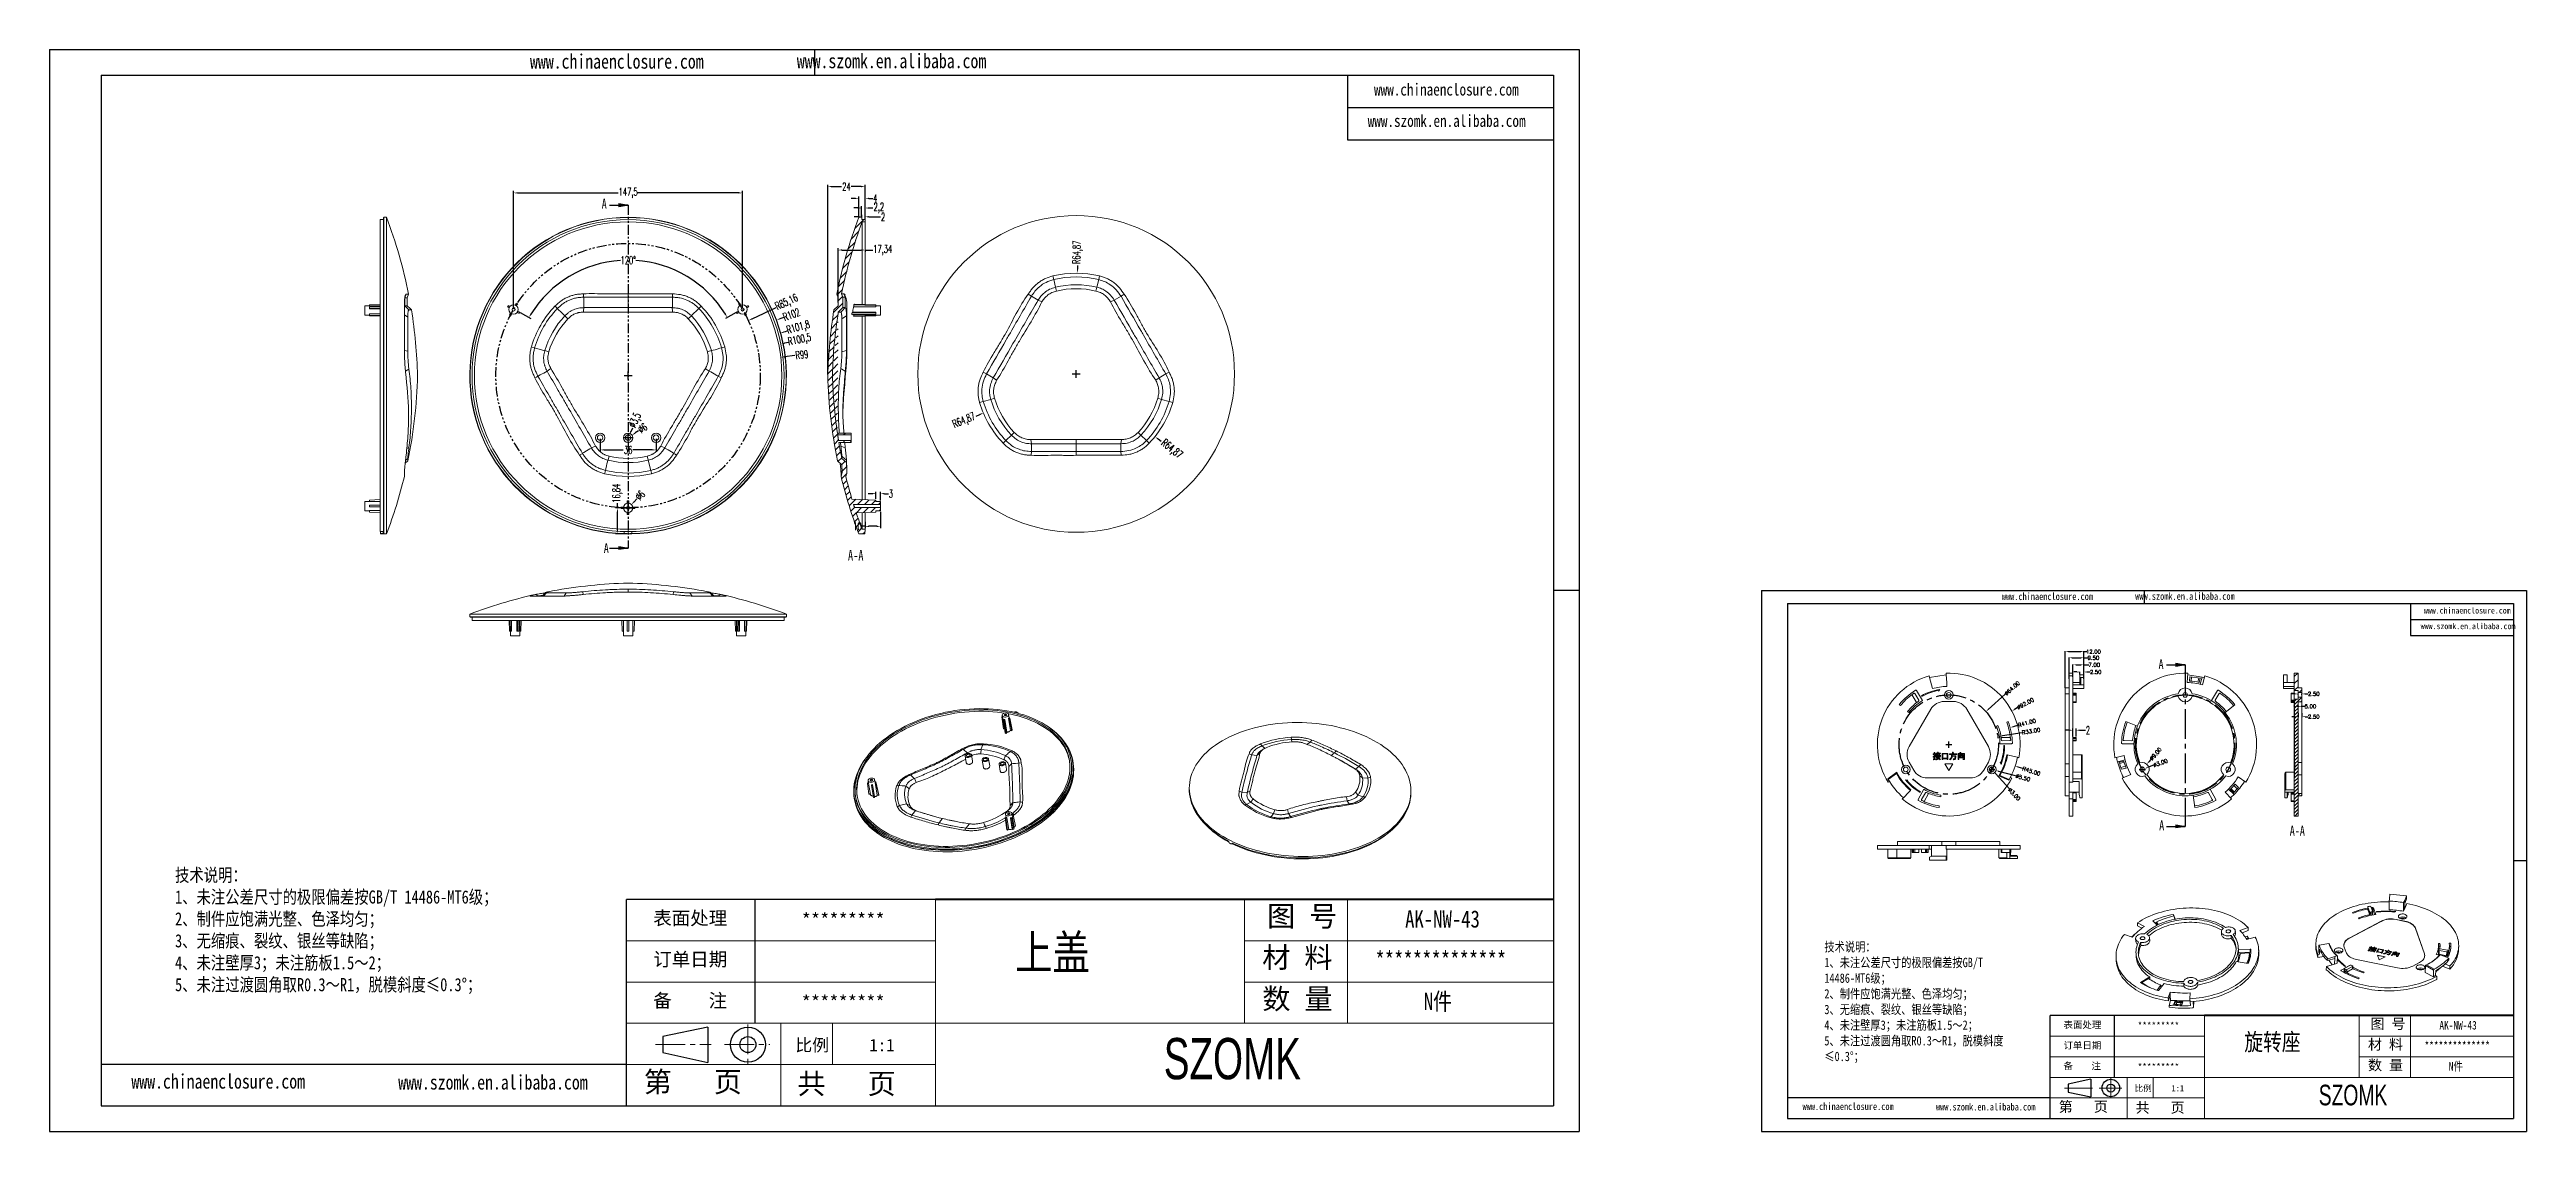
# Model space of a CAD drawing. Header units: inches. Extents: x -602 to 2189, y 557 to 1254.
# Drawn here: x 594 to 2189, y 557 to 1254 of the extents above; entities that cross this region are included whole.
import ezdxf

# ---------------------------------------------------------------- set-up
doc = ezdxf.new("R2010")
doc.units = ezdxf.units.IN
doc.linetypes.add('CENTER2', pattern=[28.575, 19.05, -3.175, 3.175, -3.175])
doc.linetypes.add('PHANTOM', pattern=[12.7, 6.35, -1.27, 1.27, -1.27, 1.27, -1.27])
doc.layers.add('文字', color=81, linetype='Continuous')
for name, color, linetype, lineweight in [('粗实线', 7, 'Continuous', 30), ('细实线', 3, 'Continuous', 9), ('细点划线', 2, 'CENTER2', 9)]:
    doc.layers.add(name, color=color, linetype=linetype, lineweight=lineweight)
doc.styles.add('SLDTEXTSTYLE0', font='TXT', dxfattribs={"width": 0.75})
doc.styles.add('SLDTEXTSTYLE2', font='TXT', dxfattribs={"width": 0.6, "bigfont": 'bigfont'})
doc.styles.add('SLDTEXTSTYLE3', font='TXT', dxfattribs={"width": 0.7})
doc.styles.get("Standard").update_dxf_attribs({"font": 'txt', "bigfont": 'gbcbig.shx'})
doc.styles.add('宋体', font='', dxfattribs={"width": 0.8, "height": 3.5})
doc.styles.add('长仿宋', font='', dxfattribs={"width": 0.7, "height": 4})
doc.styles.get('宋体').set_extended_font_data('SimSun')
doc.styles.get('长仿宋').set_extended_font_data('SimSun')
doc.dimstyles.new('2.5', dxfattribs={"dimtxt": 2.5, "dimasz": 2, "dimexe": 0.18, "dimexo": 0.0625, "dimgap": 0.09, "dimtad": 0, "dimzin": 0, "dimdsep": 46, "dimtxsty": 'Standard', "dimcen": 2, "dimclrd": 3, "dimclre": 3, "dimclrt": 256, "dimadec": 0, "dimazin": 0, "dimtfac": 1, "dimtofl": 0, "dimtmove": 0, "dimatfit": 3, "dimfxl": 1, "dimtolj": 1, "dimtzin": 0, "dimarcsym": 0})
doc.dimstyles.new('5', dxfattribs={"dimtxt": 5, "dimasz": 2.5, "dimexe": 1.25, "dimexo": 0.625, "dimtad": 0, "dimtxsty": 'SLDTEXTSTYLE2', "dimcen": 2.5, "dimclrd": 3, "dimclre": 3, "dimclrt": 256, "dimadec": 0, "dimazin": 0, "dimtfac": 1, "dimtofl": 0, "dimtmove": 0, "dimatfit": 3, "dimfxl": 1, "dimarcsym": 0})

msp = doc.modelspace()

# ---------------------------------------------------------------- texts
at = {"color": 7, "linetype": 'Continuous', "char_height": 6.35, "attachment_point": 1, "style": 'SLDTEXTSTYLE0'}
for s, insert in [('A', (949.464, 1157.824)), ('A', (950.788, 935.989)), ('A', (1952.314, 861.33)), ('A', (1952.713, 757.459)), ('A-A', (2036.833, 754.103))]:
    msp.add_mtext(s, dxfattribs=dict(at, insert=insert))
at = {"color": 0, "linetype": 'Continuous', "lineweight": 0, "insert": (1113.074, 931.733), "char_height": 7, "attachment_point": 2, "style": 'SLDTEXTSTYLE3'}
msp.add_mtext('A-A', dxfattribs=at)
at = {"attachment_point": 1}
for s, insert, char_height, width in [('{\\fSimHei|b0|i0|c134|p49;表面处理}', (982.677, 698.967), 8.72881, 4961.02282), ('{\\fSimHei|b0|i0|c134|p49;*********}', (1078.28, 697.845), 8.72881, 4961.02282), ('{\\fSimHei|b0|i0|c134|p49;订单日期}', (982.677, 672.425), 8.72881, 4961.02282), ('{\\fSimHei|b0|i0|c134|p49;备    注}', (982.677, 645.883), 8.72881, 4961.02282), ('{\\fSimHei|b0|i0|c134|p49;*********}', (1078.28, 644.761), 8.72881, 4961.02282), ('{\\fSimHei|b0|i0|c134|p49;表面处理}', (1891.064, 628.084), 4.36441, 2480.51141), ('{\\fSimHei|b0|i0|c134|p49;*********}', (1938.866, 627.523), 4.36441, 2480.51141), ('{\\fSimHei|b0|i0|c134|p49;订单日期}', (1891.064, 614.813), 4.36441, 2480.51141), ('{\\fSimHei|b0|i0|c134|p49;备    注}', (1891.064, 601.542), 4.36441, 2480.51141), ('{\\fSimHei|b0|i0|c134|p49;*********}', (1938.866, 600.98), 4.36441, 2480.51141)]:
    msp.add_mtext(s, dxfattribs=dict(at, insert=insert, char_height=char_height, width=width))
at = {"layer": '文字', "color": 0, "attachment_point": 1, "style": '宋体'}
for s, insert, char_height, width in [('www.chinaenclosure.com', (903.266, 1250.978), 9.34281, 164.14425), ('www.szomk.en.alibaba.com', (1075.153, 1251.276), 9.34281, 164.14425), ('www.chinaenclosure.com', (1446.95, 1232.089), 7.78568, 136.78687), ('www.szomk.en.alibaba.com', (1442.881, 1211.927), 7.78568, 136.78687), ('www.chinaenclosure.com', (1851.359, 904.089), 4.67141, 82.07212), ('www.szomk.en.alibaba.com', (1937.302, 904.238), 4.67141, 82.07212), ('www.chinaenclosure.com', (2123.201, 894.645), 3.89284, 68.39344), ('www.szomk.en.alibaba.com', (2121.166, 884.564), 3.89284, 68.39344), ('{\\H1.111x;技术说明：\\P1、未注公差尺寸的极限偏差按GB/T 14486-MT6级；\\P2、制件应饱满光整、色泽均匀；\\P3、无缩痕、裂纹、银丝等缺陷；\\P4、未注壁厚3；未注筋板1.5～2；\\P5、未注过渡圆角取R0.3～R1，脱模斜度≤0.3%%D；}', (674.619, 726.55), 7.62048, 361.71475), ('上盖', (1215.673, 683.586), 22.1184, 282.77578), ('{\\H1.111x;AK-NW-43}', (1466.989, 699.566), 9.95328, 115.0711), ('{\\H1.111x;**************}', (1447.844, 673.024), 9.95328, 115.0711), ('{\\H1.111x;技术说明：\\P1、未注公差尺寸的极限偏差按GB/T 14486-MT6级；\\P2、制件应饱满光整、色泽均匀；\\P3、无缩痕、裂纹、银丝等缺陷；\\P4、未注壁厚3；未注筋板1.5～2；\\P5、未注过渡圆角取R0.3～R1，脱模斜度≤0.3%%D；}', (1737.035, 679.131), 5.4432, 122.60483), ('{\\H1.111x;N件}', (1479.029, 646.482), 9.95328, 115.0711), ('{\\H1.111x;AK-NW-43}', (2133.22, 628.383), 4.97664, 57.53555), ('旋转座', (2007.562, 620.393), 11.0592, 141.38789), ('{\\H1.111x;**************}', (2123.648, 615.112), 4.97664, 57.53555), ('www.chinaenclosure.com', (646.507, 594.132), 9.34281, 164.14425), ('www.szomk.en.alibaba.com', (818.393, 593.551), 9.34281, 164.14425), ('{\\H1.111x;N件}', (2139.24, 601.841), 4.97664, 57.53555), ('www.chinaenclosure.com', (1722.979, 575.666), 4.67141, 82.07212), ('www.szomk.en.alibaba.com', (1808.922, 575.376), 4.67141, 82.07212)]:
    msp.add_mtext(s, dxfattribs=dict(at, insert=insert, char_height=char_height, width=width))
at = {"layer": '粗实线', "attachment_point": 1, "style": '长仿宋'}
for insert, char_height, width in [((1311.506, 617.369), 26.54208, 297.64316), ((2055.479, 587.285), 13.27104, 148.82158)]:
    msp.add_mtext('{\\fSTXinwei|b0|i0|c134|p2;SZOMK}', dxfattribs=dict(at, insert=insert, char_height=char_height, width=width))
at = {"layer": '细实线', "color": 7, "attachment_point": 1}
for s, insert, char_height, width in [('{\\fSimSun|b0|i0|c134|p54;图 号}', (1378.091, 702.471), 13.27104, 66.3552), ('{\\fSimSun|b0|i0|c134|p54;材 料   }', (1374.944, 675.928), 13.27104, 66.3552), ('{\\fSimSun|b0|i0|c134|p54;数 量}', (1375.009, 649.256), 13.27104, 59.96023), ('{\\fSimSun|b0|i0|c134|p54;图 号}', (2088.771, 629.836), 6.63552, 33.1776), ('{\\fSimSun|b0|i0|c134|p54;比例}', (1074.188, 616.821), 7.96262, 34.95344), ('{\\fSimSun|b0|i0|c134|p54;1:1}', (1121.882, 616.821), 7.96262, 34.95344), ('{\\fSimSun|b0|i0|c134|p54;材 料   }', (2087.198, 616.564), 6.63552, 33.1776), ('{\\fSimSun|b0|i0|c134|p54;第   页}', (976.534, 595.769), 13.27104, 99.5328), ('{\\fSimSun|b0|i0|c134|p54; 共   页}', (1066.523, 594.642), 13.27104, 99.5328), ('{\\fSimSun|b0|i0|c134|p54;数 量}', (2087.23, 603.228), 6.63552, 29.98012), ('{\\fSimSun|b0|i0|c134|p54;第   页}', (1887.993, 576.485), 6.63552, 49.7664), ('{\\fSimSun|b0|i0|c134|p54;比例}', (1936.82, 587.011), 3.98131, 17.47672), ('{\\fSimSun|b0|i0|c134|p54; 共   页}', (1932.987, 575.921), 6.63552, 49.7664), ('{\\fSimSun|b0|i0|c134|p54;1:1}', (1960.667, 587.011), 3.98131, 17.47672)]:
    msp.add_mtext(s, dxfattribs=dict(at, insert=insert, char_height=char_height, width=width))

# ---------------------------------------------------------------- blocks, each defined once
blk = doc.blocks.new('_CLOSED')
at = {"color": 0, "linetype": 'ByBlock', "lineweight": -2}
for p, q in [((-1, 0.166667), (0, 0)), ((-1, 0.166667), (-1, -0.166667)), ((0, 0), (-1, -0.166667)), ((0, 0), (-1, 0))]:
    blk.add_line(p, q, dxfattribs=at)
blk = doc.blocks.new('*D67')
at = {"color": 3, "lineweight": -2}
for p, q in [((1095.1, 1044.6), (1095.1, 1166.9)), ((1097.6, 1165.7), (1104, 1165.7)), ((1116.6, 1165.7), (1110.2, 1165.7)), ((1119.1, 1145.1), (1119.1, 1166.9))]:
    blk.add_line(p, q, dxfattribs=at)
at = {"color": 3}
for points in [[(1097.6, 1166.1), (1097.6, 1165.2), (1095.1, 1165.7)], [(1116.6, 1166.1), (1116.6, 1165.2), (1119.1, 1165.7)]]:
    blk.add_solid(points, dxfattribs=at)
at = {"layer": 'Defpoints', "color": 0}
for p in [(1119.1, 1165.7), (1119.1, 1144.5), (1095.1, 1044)]:
    blk.add_point(p, dxfattribs=at)
at = {"insert": (1107.1, 1165.7), "char_height": 5, "attachment_point": 5, "style": 'SLDTEXTSTYLE2'}
blk.add_mtext('24', dxfattribs=at)
blk = doc.blocks.new('*D68')
at = {"color": 3, "lineweight": -2}
for p, q in [((1112.6, 1158.1), (1110.1, 1158.1)), ((1115.1, 1146.6), (1115.1, 1159.3)), ((1119.1, 1144.3), (1119.1, 1159.3)), ((1121.6, 1158.1), (1124.1, 1158.1))]:
    blk.add_line(p, q, dxfattribs=at)
at = {"color": 3}
for points in [[(1112.6, 1158.5), (1112.6, 1157.7), (1115.1, 1158.1)], [(1121.6, 1158.5), (1121.6, 1157.7), (1119.1, 1158.1)]]:
    blk.add_solid(points, dxfattribs=at)
at = {"layer": 'Defpoints', "color": 0}
for p in [(1115.1, 1158.1), (1115.1, 1146), (1119.1, 1143.7)]:
    blk.add_point(p, dxfattribs=at)
at = {"insert": (1125.7, 1158.1), "char_height": 5, "attachment_point": 5, "style": 'SLDTEXTSTYLE2'}
blk.add_mtext('4', dxfattribs=at)
blk = doc.blocks.new('*D69')
at = {"color": 3, "lineweight": -2}
for p, q in [((1114.6, 1146.2), (1112.1, 1146.2)), ((1117.1, 1146), (1117.1, 1147.5)), ((1119.1, 1144.7), (1119.1, 1147.5)), ((1121.6, 1146.2), (1129.1, 1146.2))]:
    blk.add_line(p, q, dxfattribs=at)
at = {"color": 3}
for points in [[(1114.6, 1146.7), (1114.6, 1145.8), (1117.1, 1146.2)], [(1121.6, 1146.7), (1121.6, 1145.8), (1119.1, 1146.2)]]:
    blk.add_solid(points, dxfattribs=at)
at = {"layer": 'Defpoints', "color": 0}
for p in [(1117.1, 1145.4), (1119.1, 1146.2), (1119.1, 1144.1)]:
    blk.add_point(p, dxfattribs=at)
at = {"insert": (1130.7, 1146.2), "char_height": 5, "attachment_point": 5, "style": 'SLDTEXTSTYLE2'}
blk.add_mtext('2', dxfattribs=at)
blk = doc.blocks.new('*D70')
at = {"color": 3, "lineweight": -2}
for p, q in [((1114.4, 1151.9), (1111.9, 1151.9)), ((1116.9, 1146.4), (1116.9, 1153.1)), ((1119.1, 1144.3), (1119.1, 1153.1)), ((1121.6, 1151.9), (1124.1, 1151.9))]:
    blk.add_line(p, q, dxfattribs=at)
at = {"color": 3}
for points in [[(1114.4, 1152.3), (1114.4, 1151.4), (1116.9, 1151.9)], [(1121.6, 1152.3), (1121.6, 1151.4), (1119.1, 1151.9)]]:
    blk.add_solid(points, dxfattribs=at)
at = {"layer": 'Defpoints', "color": 0}
for p in [(1119.1, 1151.9), (1116.9, 1145.8), (1119.1, 1143.7)]:
    blk.add_point(p, dxfattribs=at)
at = {"insert": (1128, 1151.9), "char_height": 5, "attachment_point": 5, "style": 'SLDTEXTSTYLE2'}
blk.add_mtext('2,2', dxfattribs=at)
blk = doc.blocks.new('*D71')
at = {"color": 3, "lineweight": -2}
for p, q in [((1101.8, 1091.1), (1101.8, 1126.1)), ((1104.3, 1124.8), (1116.6, 1124.8)), ((1119.1, 1125), (1119.1, 1123.6)), ((1119.1, 1124.8), (1124.1, 1124.8))]:
    blk.add_line(p, q, dxfattribs=at)
at = {"color": 3}
for points in [[(1104.3, 1125.3), (1104.3, 1124.4), (1101.8, 1124.8)], [(1116.6, 1125.3), (1116.6, 1124.4), (1119.1, 1124.8)]]:
    blk.add_solid(points, dxfattribs=at)
at = {"layer": 'Defpoints', "color": 0}
for p in [(1119.1, 1125.7), (1119.1, 1124.8), (1101.8, 1090.5)]:
    blk.add_point(p, dxfattribs=at)
at = {"insert": (1130.5, 1124.8), "char_height": 5, "attachment_point": 5, "style": 'SLDTEXTSTYLE2'}
blk.add_mtext('17,34', dxfattribs=at)
blk = doc.blocks.new('*D74')
at = {"color": 3, "lineweight": -2}
for p, q in [((1119.1, 946.9), (1116.6, 946.9)), ((1119.1, 949.8), (1119.1, 945.6)), ((1126.6, 946.9), (1121.6, 946.9)), ((1129.1, 956.3), (1129.1, 945.6))]:
    blk.add_line(p, q, dxfattribs=at)
at = {"color": 3}
for points in [[(1121.6, 947.3), (1121.6, 946.4), (1119.1, 946.9)], [(1126.6, 947.3), (1126.6, 946.4), (1129.1, 946.9)]]:
    blk.add_solid(points, dxfattribs=at)
at = {"layer": 'Defpoints', "color": 0}
for p in [(1119.1, 950.4), (1119.1, 946.9), (1129.1, 957)]:
    blk.add_point(p, dxfattribs=at)
at = {"insert": (1114.2, 946.9), "char_height": 5, "attachment_point": 5, "style": 'SLDTEXTSTYLE2'}
blk.add_mtext('10', dxfattribs=at)
blk = doc.blocks.new('*D75')
at = {"color": 3, "lineweight": -2}
for p, q in [((1123.6, 967.9), (1121.1, 967.9)), ((1126.1, 964.5), (1126.1, 969.2)), ((1129.1, 963.6), (1129.1, 969.2)), ((1131.6, 967.9), (1134.1, 967.9))]:
    blk.add_line(p, q, dxfattribs=at)
at = {"color": 3}
for points in [[(1123.6, 968.4), (1123.6, 967.5), (1126.1, 967.9)], [(1131.6, 968.4), (1131.6, 967.5), (1129.1, 967.9)]]:
    blk.add_solid(points, dxfattribs=at)
at = {"layer": 'Defpoints', "color": 0}
for p in [(1126.1, 963.8), (1129.1, 967.9), (1129.1, 963)]:
    blk.add_point(p, dxfattribs=at)
at = {"insert": (1135.7, 967.9), "char_height": 5, "attachment_point": 5, "style": 'SLDTEXTSTYLE2'}
blk.add_mtext('3', dxfattribs=at)
blk = doc.blocks.new('*D165')
at = {"color": 3, "lineweight": -2}
for p, q in [((965.8, 958.8), (958.3, 958.8)), ((959.6, 958.8), (959.6, 961.8)), ((965.8, 942), (958.3, 942)), ((959.6, 944.5), (959.6, 956.3))]:
    blk.add_line(p, q, dxfattribs=at)
at = {"color": 3}
for points in [[(959.2, 956.3), (960, 956.3), (959.6, 958.8)], [(959.2, 944.5), (960, 944.5), (959.6, 942)]]:
    blk.add_solid(points, dxfattribs=at)
at = {"layer": 'Defpoints', "color": 0}
for p in [(959.6, 958.8), (966.5, 958.8), (966.5, 942)]:
    blk.add_point(p, dxfattribs=at)
at = {"insert": (959.6, 968.2), "char_height": 5, "attachment_point": 5, "rotation": 90, "style": 'SLDTEXTSTYLE2'}
blk.add_mtext('16,84', dxfattribs=at)
blk = doc.blocks.new('*D167')
at = {"color": 3, "lineweight": -2}
for p, q in [((892.7, 1087.2), (892.7, 1162.9)), ((895.2, 1161.6), (960.1, 1161.6)), ((1037.7, 1161.6), (972.8, 1161.6)), ((1040.2, 1087.2), (1040.2, 1162.9))]:
    blk.add_line(p, q, dxfattribs=at)
at = {"color": 3}
for points in [[(895.2, 1162), (895.2, 1161.2), (892.7, 1161.6)], [(1037.7, 1162), (1037.7, 1161.2), (1040.2, 1161.6)]]:
    blk.add_solid(points, dxfattribs=at)
at = {"layer": 'Defpoints', "color": 0}
for p in [(1040.2, 1161.6), (892.7, 1086.5), (1040.2, 1086.5)]:
    blk.add_point(p, dxfattribs=at)
at = {"insert": (966.5, 1161.6), "char_height": 5, "attachment_point": 5, "style": 'SLDTEXTSTYLE2'}
blk.add_mtext('147,5', dxfattribs=at)
blk = doc.blocks.new('*D172')
at = {"color": 3, "lineweight": -2}
for p, q in [((948.5, 1003.3), (948.5, 994.9)), ((951, 996.1), (963.3, 996.1)), ((982, 996.1), (969.6, 996.1)), ((984.5, 1003.3), (984.5, 994.9))]:
    blk.add_line(p, q, dxfattribs=at)
at = {"color": 3}
for points in [[(951, 996.5), (951, 995.7), (948.5, 996.1)], [(982, 996.5), (982, 995.7), (984.5, 996.1)]]:
    blk.add_solid(points, dxfattribs=at)
at = {"layer": 'Defpoints', "color": 0}
for p in [(948.5, 1004), (948.5, 996.1), (984.5, 1004)]:
    blk.add_point(p, dxfattribs=at)
at = {"insert": (966.5, 996.1), "char_height": 5, "attachment_point": 5, "style": 'SLDTEXTSTYLE2'}
blk.add_mtext('36', dxfattribs=at)
blk = doc.blocks.new('*D173')
at = {"color": 3, "lineweight": -2}
for p, q in [((964, 958.8), (969, 958.8)), ((966.5, 956.3), (966.5, 961.3)), ((972, 964.5), (970.3, 962.7))]:
    blk.add_line(p, q, dxfattribs=at)
at = {"color": 3}
blk.add_solid([(970, 963), (970.6, 962.4), (968.6, 960.9)], dxfattribs=at)
at = {"layer": 'Defpoints', "color": 0}
for p in [(968.6, 960.9), (964.4, 956.7)]:
    blk.add_point(p, dxfattribs=at)
at = {"insert": (974.2, 966.8), "char_height": 5, "attachment_point": 5, "rotation": 45.7404, "style": 'SLDTEXTSTYLE2'}
blk.add_mtext('∅6', dxfattribs=at)
blk = doc.blocks.new('*D175')
at = {"color": 3, "lineweight": -2}
for p, q in [((966.5, 1001.5), (966.5, 1006.5)), ((973.2, 1008.3), (971.1, 1007)), ((964, 1004), (969, 1004))]:
    blk.add_line(p, q, dxfattribs=at)
at = {"color": 3}
blk.add_solid([(970.8, 1007.3), (971.3, 1006.6), (969, 1005.6)], dxfattribs=at)
at = {"layer": 'Defpoints', "color": 0}
for p in [(969, 1005.6), (964, 1002.3)]:
    blk.add_point(p, dxfattribs=at)
at = {"insert": (975.8, 1010.1), "char_height": 5, "attachment_point": 5, "rotation": 33.2152, "style": 'SLDTEXTSTYLE2'}
blk.add_mtext('∅6', dxfattribs=at)
blk = doc.blocks.new('*D176')
at = {"color": 3, "lineweight": -2}
for p, q in [((966.5, 1001.5), (966.5, 1006.5)), ((969.2, 1010.1), (968.2, 1007.8)), ((964, 1004), (969, 1004))]:
    blk.add_line(p, q, dxfattribs=at)
at = {"color": 3}
blk.add_solid([(967.8, 1008), (968.6, 1007.7), (967.2, 1005.6)], dxfattribs=at)
at = {"layer": 'Defpoints', "color": 0}
for p in [(967.2, 1005.6), (965.7, 1002.4)]:
    blk.add_point(p, dxfattribs=at)
at = {"insert": (971.4, 1015), "char_height": 5, "attachment_point": 5, "rotation": 65.8017, "style": 'SLDTEXTSTYLE2'}
blk.add_mtext('∅3,5', dxfattribs=at)
blk = doc.blocks.new('*D177')
at = {"color": 3, "lineweight": -2}
for p, q in [((1061.6, 1087.5), (1046.2, 1080.4)), ((964, 1044), (969, 1044)), ((966.5, 1041.5), (966.5, 1046.5))]:
    blk.add_line(p, q, dxfattribs=at)
at = {"color": 3}
blk.add_solid([(1046, 1080.8), (1046.3, 1080.1), (1043.9, 1079.4)], dxfattribs=at)
at = {"layer": 'Defpoints', "color": 0}
for p in [(1043.9, 1079.4), (966.5, 1044)]:
    blk.add_point(p, dxfattribs=at)
at = {"insert": (1068.8, 1090.8), "char_height": 5, "attachment_point": 5, "rotation": 24.5886, "style": 'SLDTEXTSTYLE2'}
blk.add_mtext('R85,16', dxfattribs=at)
blk = doc.blocks.new('*D178')
at = {"color": 3, "lineweight": -2}
for p, q in [((1066.7, 1081.4), (1064.3, 1080.6)), ((964, 1044), (969, 1044)), ((966.5, 1041.5), (966.5, 1046.5))]:
    blk.add_line(p, q, dxfattribs=at)
at = {"color": 3}
blk.add_solid([(1064.2, 1080.9), (1064.5, 1080.2), (1062, 1079.7)], dxfattribs=at)
at = {"layer": 'Defpoints', "color": 0}
for p in [(1062, 1079.7), (966.5, 1044)]:
    blk.add_point(p, dxfattribs=at)
at = {"insert": (1071.7, 1083.3), "char_height": 5, "attachment_point": 5, "rotation": 20.4976, "style": 'SLDTEXTSTYLE2'}
blk.add_mtext('R102', dxfattribs=at)
blk = doc.blocks.new('*D179')
at = {"color": 3, "lineweight": -2}
for p, q in [((1069.3, 1072.7), (1066.9, 1072)), ((964, 1044), (969, 1044)), ((966.5, 1041.5), (966.5, 1046.5))]:
    blk.add_line(p, q, dxfattribs=at)
at = {"color": 3}
blk.add_solid([(1066.8, 1072.4), (1067, 1071.6), (1064.5, 1071.3)], dxfattribs=at)
at = {"layer": 'Defpoints', "color": 0}
for p in [(1064.5, 1071.3), (966.5, 1044)]:
    blk.add_point(p, dxfattribs=at)
at = {"insert": (1076.2, 1074.6), "char_height": 5, "attachment_point": 5, "rotation": 15.5842, "style": 'SLDTEXTSTYLE2'}
blk.add_mtext('R101,8', dxfattribs=at)
blk = doc.blocks.new('*D180')
at = {"color": 3, "lineweight": -2}
for p, q in [((1069.8, 1065.3), (1067.3, 1064.8)), ((964, 1044), (969, 1044)), ((966.5, 1041.5), (966.5, 1046.5))]:
    blk.add_line(p, q, dxfattribs=at)
at = {"color": 3}
blk.add_solid([(1067.3, 1065.2), (1067.4, 1064.3), (1064.9, 1064.2)], dxfattribs=at)
at = {"layer": 'Defpoints', "color": 0}
for p in [(1064.9, 1064.2), (966.5, 1044)]:
    blk.add_point(p, dxfattribs=at)
at = {"insert": (1077, 1066.7), "char_height": 5, "attachment_point": 5, "rotation": 11.647, "style": 'SLDTEXTSTYLE2'}
blk.add_mtext('R100,5', dxfattribs=at)
blk = doc.blocks.new('*D181')
at = {"color": 3, "lineweight": -2}
for p, q in [((1073.8, 1056.8), (1067.2, 1056)), ((964, 1044), (969, 1044)), ((966.5, 1041.5), (966.5, 1046.5))]:
    blk.add_line(p, q, dxfattribs=at)
at = {"color": 3}
blk.add_solid([(1067.2, 1056.4), (1067.3, 1055.6), (1064.8, 1055.7)], dxfattribs=at)
at = {"layer": 'Defpoints', "color": 0}
for p in [(1064.8, 1055.7), (966.5, 1044)]:
    blk.add_point(p, dxfattribs=at)
at = {"insert": (1078.4, 1057.4), "char_height": 5, "attachment_point": 5, "rotation": 6.8306, "style": 'SLDTEXTSTYLE2'}
blk.add_mtext('R99', dxfattribs=at)
blk = doc.blocks.new('*D182')
at = {"color": 3, "lineweight": -2}
for p, q in [((1252.6, 1045), (1257.6, 1045)), ((1255.1, 1042.5), (1255.1, 1047.5)), ((1190.7, 1017.9), (1193, 1018.9))]:
    blk.add_line(p, q, dxfattribs=at)
at = {"color": 3}
blk.add_solid([(1192.8, 1019.3), (1193.2, 1018.5), (1195.3, 1019.9)], dxfattribs=at)
at = {"layer": 'Defpoints', "color": 0}
for p in [(1255.1, 1045), (1195.3, 1019.9)]:
    blk.add_point(p, dxfattribs=at)
at = {"insert": (1183, 1014.7), "char_height": 5, "attachment_point": 5, "rotation": 22.8253, "style": 'SLDTEXTSTYLE2'}
blk.add_mtext('R64,87', dxfattribs=at)
blk = doc.blocks.new('*D183')
at = {"color": 3, "lineweight": -2}
for p, q in [((1252.6, 1045), (1257.6, 1045)), ((1255.1, 1042.5), (1255.1, 1047.5)), ((1309.8, 1001.6), (1307.9, 1003.1))]:
    blk.add_line(p, q, dxfattribs=at)
at = {"color": 3}
blk.add_solid([(1308.1, 1003.5), (1307.6, 1002.8), (1305.9, 1004.7)], dxfattribs=at)
at = {"layer": 'Defpoints', "color": 0}
for p in [(1255.1, 1045), (1305.9, 1004.7)]:
    blk.add_point(p, dxfattribs=at)
at = {"insert": (1316.4, 996.4), "char_height": 5, "attachment_point": 5, "rotation": 321.5488, "style": 'SLDTEXTSTYLE2'}
blk.add_mtext('R64,87', dxfattribs=at)
blk = doc.blocks.new('*D184')
at = {"color": 3, "lineweight": -2}
for p, q in [((1256, 1114.9), (1255.9, 1112.4)), ((1252.6, 1045), (1257.6, 1045)), ((1255.1, 1042.5), (1255.1, 1047.5))]:
    blk.add_line(p, q, dxfattribs=at)
at = {"color": 3}
blk.add_solid([(1255.5, 1112.4), (1256.3, 1112.4), (1255.9, 1109.9)], dxfattribs=at)
at = {"layer": 'Defpoints', "color": 0}
for p in [(1255.9, 1109.9), (1255.1, 1045)]:
    blk.add_point(p, dxfattribs=at)
at = {"insert": (1256.1, 1123.3), "char_height": 5, "attachment_point": 5, "rotation": 89.2917, "style": 'SLDTEXTSTYLE2'}
blk.add_mtext('R64,87', dxfattribs=at)
blk = doc.blocks.new('*D186')
at = {"color": 3, "lineweight": -2}
for p, q in [((896.9, 1084.7), (903.7, 1080.8)), ((1036.1, 1084.7), (1029.3, 1080.8))]:
    blk.add_line(p, q, dxfattribs=at)
for start, end in [(93.7898, 148.0579), (31.9421, 86.2102)]:
    blk.add_arc((966.5, 1044.5), 73.8, start, end, dxfattribs=at)
at = {"color": 3}
for points in [[(904.2, 1083.3), (903.5, 1083.8), (902.6, 1081.4)], [(1029.4, 1083.8), (1028.7, 1083.3), (1030.3, 1081.4)]]:
    blk.add_solid(points, dxfattribs=at)
at = {"layer": 'Defpoints', "color": 0}
for p in [(991.7, 1113.8), (895.5, 1085.5), (896.3, 1085), (1036.6, 1085), (1037.4, 1085.5)]:
    blk.add_point(p, dxfattribs=at)
at = {"insert": (966.5, 1118.3), "char_height": 5, "attachment_point": 5, "style": 'SLDTEXTSTYLE2'}
blk.add_mtext('120°', dxfattribs=at)
blk = doc.blocks.new('*D3')
at = {"color": 3, "lineweight": -2}
for p, q in [((1861.3, 829.9), (1859.5, 828.9)), ((1815.2, 806.3), (1819.2, 806.3)), ((1817.2, 804.3), (1817.2, 808.3))]:
    blk.add_line(p, q, dxfattribs=at)
at = {"color": 3}
blk.add_solid([(1859.4, 829.2), (1859.7, 828.6), (1857.8, 828)], dxfattribs=at)
at = {"layer": 'Defpoints', "color": 0}
for p in [(1857.8, 828), (1776.6, 784.7)]:
    blk.add_point(p, dxfattribs=at)
at = {"insert": (1866.5, 832.7), "char_height": 2.5, "attachment_point": 5, "rotation": 28.0687}
blk.add_mtext('\\A1;∅92.00', dxfattribs=at)
blk = doc.blocks.new('*D11')
at = {"color": 3, "lineweight": -2}
for p, q in [((1853.6, 838.7), (1842.6, 828.9)), ((1815.2, 806.3), (1819.2, 806.3)), ((1817.2, 804.3), (1817.2, 808.3))]:
    blk.add_line(p, q, dxfattribs=at)
at = {"color": 3}
blk.add_solid([(1842.4, 829.2), (1842.8, 828.7), (1841.1, 827.6)], dxfattribs=at)
at = {"layer": 'Defpoints', "color": 0}
for p in [(1841.1, 827.6), (1793.3, 785.1)]:
    blk.add_point(p, dxfattribs=at)
at = {"insert": (1858, 842.6), "char_height": 2.5, "attachment_point": 5, "rotation": 41.6145}
blk.add_mtext('\\A1;∅64.00', dxfattribs=at)
blk = doc.blocks.new('*D16')
at = {"color": 3, "lineweight": -2}
for p, q in [((1894.7, 848.6), (1894.7, 862.4)), ((1896.7, 862.2), (1902.2, 862.2)), ((1904.2, 851.4), (1904.2, 862.4)), ((1904.2, 862.2), (1906.7, 862.2))]:
    blk.add_line(p, q, dxfattribs=at)
at = {"color": 3}
for points in [[(1896.7, 862.6), (1896.7, 861.9), (1894.7, 862.2)], [(1902.2, 862.6), (1902.2, 861.9), (1904.2, 862.2)]]:
    blk.add_solid(points, dxfattribs=at)
at = {"layer": 'Defpoints', "color": 0}
for p in [(1904.2, 862.2), (1894.7, 848.5), (1904.2, 851.3)]:
    blk.add_point(p, dxfattribs=at)
at = {"insert": (1910.4, 862.2), "char_height": 2.5, "attachment_point": 5}
blk.add_mtext('\\A1;9.50', dxfattribs=at)
blk = doc.blocks.new('*D18')
at = {"color": 3, "lineweight": -2}
for p, q in [((1899.7, 853.1), (1897.7, 853.1)), ((1901.7, 851.4), (1901.7, 853.2)), ((1904.2, 850.5), (1904.2, 853.2)), ((1906.2, 853.1), (1908.2, 853.1))]:
    blk.add_line(p, q, dxfattribs=at)
at = {"color": 3}
for points in [[(1899.7, 853.4), (1899.7, 852.7), (1901.7, 853.1)], [(1906.2, 853.4), (1906.2, 852.7), (1904.2, 853.1)]]:
    blk.add_solid(points, dxfattribs=at)
at = {"layer": 'Defpoints', "color": 0}
for p in [(1901.7, 851.3), (1904.2, 853.1), (1904.2, 850.5)]:
    blk.add_point(p, dxfattribs=at)
at = {"insert": (1911.8, 853.1), "char_height": 2.5, "attachment_point": 5}
blk.add_mtext('\\A1;2.50', dxfattribs=at)
blk = doc.blocks.new('*D19')
at = {"color": 3, "lineweight": -2}
for p, q in [((1894.7, 815.6), (1892.2, 815.6)), ((1897.2, 811.5), (1897.2, 816.8)), ((1899.2, 811.5), (1899.2, 816.8)), ((1901.7, 815.6), (1905.2, 815.6))]:
    blk.add_line(p, q, dxfattribs=at)
at = {"color": 3}
for points in [[(1894.7, 816), (1894.7, 815.1), (1897.2, 815.6)], [(1901.7, 816), (1901.7, 815.1), (1899.2, 815.6)]]:
    blk.add_solid(points, dxfattribs=at)
at = {"layer": 'Defpoints', "color": 0}
for p in [(1897.2, 815.6), (1897.2, 810.9), (1899.2, 810.9)]:
    blk.add_point(p, dxfattribs=at)
at = {"insert": (1906.8, 815.6), "char_height": 5, "attachment_point": 5, "style": 'SLDTEXTSTYLE2'}
blk.add_mtext('2', dxfattribs=at)
blk = doc.blocks.new('*D22')
at = {"color": 3, "lineweight": -2}
for p, q in [((1939.8, 790.3), (1943.8, 790.3)), ((1941.8, 788.3), (1941.8, 792.3)), ((1947.3, 796.8), (1946, 795.3))]:
    blk.add_line(p, q, dxfattribs=at)
at = {"color": 3}
blk.add_solid([(1945.8, 795.5), (1946.3, 795), (1944.7, 793.7)], dxfattribs=at)
at = {"layer": 'Defpoints', "color": 0}
for p in [(1938.8, 786.9), (1944.7, 793.7)]:
    blk.add_point(p, dxfattribs=at)
at = {"insert": (1950.4, 800.3), "char_height": 2.5, "attachment_point": 5, "rotation": 49.1452}
blk.add_mtext('\\A1;∅9.00', dxfattribs=at)
blk = doc.blocks.new('*D33')
at = {"color": 3, "lineweight": -2}
for p, q in [((2040.2, 824.3), (2038.2, 824.3)), ((2042.2, 826.5), (2042.2, 824.1)), ((2044.7, 826.5), (2044.7, 824.1)), ((2046.7, 824.3), (2048.7, 824.3))]:
    blk.add_line(p, q, dxfattribs=at)
at = {"color": 3}
for points in [[(2040.2, 824.6), (2040.2, 824), (2042.2, 824.3)], [(2046.7, 824.6), (2046.7, 824), (2044.7, 824.3)]]:
    blk.add_solid(points, dxfattribs=at)
at = {"layer": 'Defpoints', "color": 0}
for p in [(2042.2, 826.5), (2044.7, 826.5), (2044.7, 824.3)]:
    blk.add_point(p, dxfattribs=at)
at = {"insert": (2052.3, 824.3), "char_height": 2.5, "attachment_point": 5}
blk.add_mtext('\\A1;2.50', dxfattribs=at)
blk = doc.blocks.new('*D35')
at = {"color": 3, "lineweight": -2}
for p, q in [((2040.2, 839), (2038.2, 839)), ((2042.2, 838.4), (2042.2, 839.1)), ((2044.7, 838.4), (2044.7, 839.1)), ((2046.7, 839), (2048.7, 839))]:
    blk.add_line(p, q, dxfattribs=at)
at = {"color": 3}
for points in [[(2040.2, 839.3), (2040.2, 838.6), (2042.2, 839)], [(2046.7, 839.3), (2046.7, 838.6), (2044.7, 839)]]:
    blk.add_solid(points, dxfattribs=at)
at = {"layer": 'Defpoints', "color": 0}
for p in [(2042.2, 838.3), (2044.7, 839), (2044.7, 838.3)]:
    blk.add_point(p, dxfattribs=at)
at = {"insert": (2052.3, 839), "char_height": 2.5, "attachment_point": 5}
blk.add_mtext('\\A1;2.50', dxfattribs=at)
blk = doc.blocks.new('*D148')
at = {"color": 3, "lineweight": -2}
for p, q in [((1862.2, 818.8), (1858.6, 817.8)), ((1815.2, 806.3), (1819.2, 806.3)), ((1817.2, 804.3), (1817.2, 808.3))]:
    blk.add_line(p, q, dxfattribs=at)
at = {"color": 3}
blk.add_solid([(1858.5, 818.2), (1858.7, 817.5), (1856.7, 817.3)], dxfattribs=at)
at = {"layer": 'Defpoints', "color": 0}
for p in [(1856.7, 817.3), (1817.2, 806.3)]:
    blk.add_point(p, dxfattribs=at)
at = {"insert": (1867.5, 820.3), "char_height": 2.5, "attachment_point": 5, "rotation": 15.5133}
blk.add_mtext('\\A1;R41.00', dxfattribs=at)
blk = doc.blocks.new('*D149')
at = {"color": 3, "lineweight": -2}
for p, q in [((1864.4, 814), (1851.7, 812)), ((1815.2, 806.3), (1819.2, 806.3)), ((1817.2, 804.3), (1817.2, 808.3))]:
    blk.add_line(p, q, dxfattribs=at)
at = {"color": 3}
blk.add_solid([(1851.7, 812.3), (1851.8, 811.6), (1849.7, 811.6)], dxfattribs=at)
at = {"layer": 'Defpoints', "color": 0}
for p in [(1817.2, 806.3), (1849.7, 811.6)]:
    blk.add_point(p, dxfattribs=at)
at = {"insert": (1870.2, 815), "char_height": 2.5, "attachment_point": 5, "rotation": 9.2425}
blk.add_mtext('\\A1;R33.00', dxfattribs=at)
blk = doc.blocks.new('*D150')
at = {"color": 3, "lineweight": -2}
for p, q in [((1842.9, 790.3), (1846.9, 790.3)), ((1844.9, 788.3), (1844.9, 792.3)), ((1860.2, 786.2), (1849.5, 789.1))]:
    blk.add_line(p, q, dxfattribs=at)
at = {"color": 3}
blk.add_solid([(1849.6, 789.4), (1849.4, 788.8), (1847.5, 789.6)], dxfattribs=at)
at = {"layer": 'Defpoints', "color": 0}
for p in [(1842.2, 791.1), (1847.5, 789.6)]:
    blk.add_point(p, dxfattribs=at)
at = {"insert": (1864.9, 785), "char_height": 2.5, "attachment_point": 5, "rotation": 344.9868}
blk.add_mtext('\\A1;∅5.50', dxfattribs=at)
blk = doc.blocks.new('*D151')
at = {"color": 3, "lineweight": -2}
for p, q in [((1842.9, 790.3), (1846.9, 790.3)), ((1844.9, 788.3), (1844.9, 792.3)), ((1856.3, 777.8), (1847.2, 787.8))]:
    blk.add_line(p, q, dxfattribs=at)
at = {"color": 3}
blk.add_solid([(1847.5, 788), (1847, 787.5), (1845.9, 789.2)], dxfattribs=at)
at = {"layer": 'Defpoints', "color": 0}
for p in [(1843.9, 791.4), (1845.9, 789.2)]:
    blk.add_point(p, dxfattribs=at)
at = {"insert": (1859.4, 774.4), "char_height": 2.5, "attachment_point": 5, "rotation": 312.3389}
blk.add_mtext('\\A1;∅3.00', dxfattribs=at)
blk = doc.blocks.new('*D152')
at = {"color": 3, "lineweight": -2}
for p, q in [((1815.2, 806.3), (1819.2, 806.3)), ((1817.2, 804.3), (1817.2, 808.3)), ((1864.8, 791), (1861.9, 791.9))]:
    blk.add_line(p, q, dxfattribs=at)
at = {"color": 3}
blk.add_solid([(1862, 792.3), (1861.8, 791.6), (1860, 792.6)], dxfattribs=at)
at = {"layer": 'Defpoints', "color": 0}
for p in [(1817.2, 806.3), (1860, 792.6)]:
    blk.add_point(p, dxfattribs=at)
at = {"insert": (1870.4, 789.2), "char_height": 2.5, "attachment_point": 5, "rotation": 342.1561}
blk.add_mtext('\\A1;R45.00', dxfattribs=at)
blk = doc.blocks.new('*D155')
at = {"color": 3, "lineweight": -2}
for p, q in [((1897.2, 849.9), (1897.2, 857.9)), ((1899.2, 857.7), (1902.2, 857.7)), ((1904.2, 848.7), (1904.2, 857.9)), ((1904.2, 857.7), (1907.5, 857.7))]:
    blk.add_line(p, q, dxfattribs=at)
at = {"color": 3}
for points in [[(1899.2, 858), (1899.2, 857.4), (1897.2, 857.7)], [(1902.2, 858), (1902.2, 857.4), (1904.2, 857.7)]]:
    blk.add_solid(points, dxfattribs=at)
at = {"layer": 'Defpoints', "color": 0}
for p in [(1897.2, 849.8), (1904.2, 857.7), (1904.2, 848.6)]:
    blk.add_point(p, dxfattribs=at)
at = {"insert": (1910.9, 857.7), "char_height": 2.5, "attachment_point": 5}
blk.add_mtext('\\A1;7.00', dxfattribs=at)
blk = doc.blocks.new('*D156')
at = {"color": 3, "lineweight": -2}
for p, q in [((1892.2, 842.9), (1892.2, 866.4)), ((1894.2, 866.2), (1902.2, 866.2)), ((1904.2, 850.6), (1904.2, 866.4)), ((1904.2, 866.2), (1906.2, 866.2))]:
    blk.add_line(p, q, dxfattribs=at)
at = {"color": 3}
for points in [[(1894.2, 866.6), (1894.2, 865.9), (1892.2, 866.2)], [(1902.2, 866.6), (1902.2, 865.9), (1904.2, 866.2)]]:
    blk.add_solid(points, dxfattribs=at)
at = {"layer": 'Defpoints', "color": 0}
for p in [(1892.2, 866.2), (1904.2, 850.5), (1892.2, 842.8)]:
    blk.add_point(p, dxfattribs=at)
at = {"insert": (1910.4, 866.2), "char_height": 2.5, "attachment_point": 5}
blk.add_mtext('\\A1;12.00', dxfattribs=at)
blk = doc.blocks.new('*D157')
at = {"color": 3, "lineweight": -2}
for p, q in [((1939.8, 790.3), (1943.8, 790.3)), ((1941.8, 788.3), (1941.8, 792.3)), ((1949.1, 793), (1945.1, 791.5))]:
    blk.add_line(p, q, dxfattribs=at)
at = {"color": 3}
blk.add_solid([(1944.9, 791.8), (1945.2, 791.2), (1943.2, 790.8)], dxfattribs=at)
at = {"layer": 'Defpoints', "color": 0}
for p in [(1940.3, 789.8), (1943.2, 790.8)]:
    blk.add_point(p, dxfattribs=at)
at = {"insert": (1953.5, 794.5), "char_height": 2.5, "attachment_point": 5, "rotation": 19.7109}
blk.add_mtext('\\A1;∅3.00', dxfattribs=at)
blk = doc.blocks.new('*D158')
at = {"color": 3, "lineweight": -2}
for p, q in [((2039.7, 831), (2039.7, 831.2)), ((2041.7, 831), (2042.7, 831)), ((2044.7, 830.7), (2044.7, 831.2)), ((2044.7, 831), (2046.7, 831))]:
    blk.add_line(p, q, dxfattribs=at)
at = {"color": 3}
for points in [[(2041.7, 831.3), (2041.7, 830.7), (2039.7, 831)], [(2042.7, 831.3), (2042.7, 830.7), (2044.7, 831)]]:
    blk.add_solid(points, dxfattribs=at)
at = {"layer": 'Defpoints', "color": 0}
for p in [(2039.7, 831), (2039.7, 830.9), (2044.7, 830.6)]:
    blk.add_point(p, dxfattribs=at)
at = {"insert": (2050.1, 831), "char_height": 2.5, "attachment_point": 5}
blk.add_mtext('\\A1;5.00', dxfattribs=at)

# ---------------------------------------------------------------- dimensions: what is measured, and where the dimension line sits
for base, p1, p2, angle, picture, middle, dimtype in [((1040.215, 1161.623), (892.715, 1086.539), (1040.215, 1086.539), 0, '*D167', (966.465, 1161.623), 161), ((959.576, 958.8), (966.465, 941.959), (966.465, 958.8), 90, '*D165', (959.576, 968.216), 160)]:
    dim = msp.add_linear_dim(base=base, p1=p1, p2=p2, angle=angle, dimstyle='5')
    dim.commit()
    dim.dimension.update_dxf_attribs({"geometry": picture, "text_midpoint": middle, "dimtype": dimtype})
for base, p1, p2, dimstyle, picture, middle in [((1119.091, 1165.662), (1095.091, 1043.959), (1119.091, 1144.459), '5', '*D67', (1107.091, 1165.662)), ((1115.091, 1158.087), (1119.091, 1143.709), (1115.091, 1145.959), '5', '*D68', (1125.716, 1158.087)), ((1119.091, 1151.859), (1116.891, 1145.759), (1119.091, 1143.709), '5', '*D70', (1127.966, 1151.859)), ((1119.091, 1146.237), (1117.091, 1145.359), (1119.091, 1144.068), '5', '*D69', (1130.725, 1146.237)), ((1119.091, 1124.839), (1101.751, 1090.472), (1119.091, 1125.668), '5', '*D71', (1130.517, 1124.839)), ((948.465, 996.111), (984.465, 1003.959), (948.465, 1003.959), '5', '*D172', (966.465, 996.111)), ((1892.187, 866.22), (1904.187, 850.524), (1892.187, 842.839), '2.5', '*D156', (1910.443, 866.22)), ((1904.187, 862.25), (1894.687, 848.516), (1904.187, 851.309), '2.5', '*D16', (1910.362, 862.25)), ((1904.187, 857.702), (1897.187, 849.842), (1904.187, 848.62), '2.5', '*D155', (1910.89, 857.702)), ((1904.187, 853.058), (1901.687, 851.309), (1904.187, 850.462), '2.5', '*D18', (1911.818, 853.058)), ((2039.701, 831.006), (2044.701, 830.632), (2039.701, 830.937), '2.5', '*D158', (2050.124, 831.006)), ((1897.187, 815.561), (1899.187, 810.898), (1897.187, 810.898), '5', '*D19', (1906.847, 815.561)), ((2044.701, 824.294), (2042.201, 826.544), (2044.701, 826.544), '2.5', '*D33', (2052.332, 824.294))]:
    dim = msp.add_linear_dim(base=base, p1=p1, p2=p2, dimstyle=dimstyle)
    dim.commit()
    dim.dimension.update_dxf_attribs({"geometry": picture, "text_midpoint": middle, "dimtype": 160})
for center, mpoint, picture, middle in [((1255.094, 1045.046), (1255.896, 1109.916), '*D184', (1256.061, 1123.29)), ((966.465, 1043.959), (1062.007, 1079.676), '*D178', (1071.725, 1083.309)), ((966.465, 1043.959), (1064.522, 1071.308), '*D179', (1076.202, 1074.565)), ((966.465, 1043.959), (1064.896, 1064.248), '*D180', (1077.016, 1066.746)), ((1255.094, 1045.046), (1195.3, 1019.88), '*D182', (1182.972, 1014.691)), ((1255.094, 1045.046), (1305.9, 1004.704), '*D183', (1316.375, 996.386))]:
    dim = msp.add_radius_dim(center=center, mpoint=mpoint, dimstyle='5')
    dim.commit()
    dim.dimension.update_dxf_attribs({"geometry": picture, "text_midpoint": middle})
dim = msp.add_angular_dim_2l(base=(991.691, 1113.845), line1=((1037.403, 1085.493), (1036.603, 1085.03)), line2=((896.327, 1085.03), (895.527, 1085.493)), dimstyle='5')
dim.commit()
dim.dimension.update_dxf_attribs({"geometry": '*D186', "text_midpoint": (966.465, 1118.293), "dimtype": 162})
for center, mpoint, dimstyle, picture, middle in [((966.465, 1043.959), (1043.902, 1079.394), '5', '*D177', (1068.805, 1090.789)), ((966.465, 1043.959), (1064.762, 1055.734), '5', '*D181', (1078.351, 1057.361)), ((1817.178, 806.339), (1856.684, 817.305), '2.5', '*D148', (1867.518, 820.312)), ((1817.178, 806.339), (1849.749, 811.639), '2.5', '*D149', (1870.248, 814.975)), ((1817.178, 806.339), (1860.013, 792.55), '2.5', '*D152', (1870.404, 789.205))]:
    dim = msp.add_radius_dim(center=center, mpoint=mpoint, dimstyle=dimstyle)
    dim.commit()
    dim.dimension.update_dxf_attribs({"geometry": picture, "text_midpoint": middle, "dimtype": 164})
for p1, p2, dimstyle, picture, middle in [((965.748, 1002.363), (967.182, 1005.555), '5', '*D176', (971.435, 1015.019)), ((963.955, 1002.316), (968.975, 1005.602), '5', '*D175', (975.772, 1010.053)), ((964.371, 956.651), (968.559, 960.948), '5', '*D173', (974.229, 966.767)), ((1776.588, 784.695), (1857.768, 827.984), '2.5', '*D3', (1866.524, 832.653)), ((1938.812, 786.936), (1944.699, 793.743), '2.5', '*D22', (1950.373, 800.303))]:
    dim = msp.add_diameter_dim_2p(p1=p1, p2=p2, dimstyle=dimstyle)
    dim.commit()
    dim.dimension.update_dxf_attribs({"geometry": picture, "text_midpoint": middle})
for base, p1, p2, dimstyle, picture, middle in [((1129.091, 967.945), (1126.091, 963.842), (1129.091, 962.959), '5', '*D75', (1135.716, 967.945)), ((1119.091, 946.852), (1129.091, 956.959), (1119.091, 950.396), '5', '*D74', (1114.216, 946.852)), ((2044.701, 838.959), (2042.201, 838.339), (2044.701, 838.339), '2.5', '*D35', (2052.332, 838.959))]:
    dim = msp.add_linear_dim(base=base, p1=p1, p2=p2, dimstyle=dimstyle)
    dim.commit()
    dim.dimension.update_dxf_attribs({"geometry": picture, "text_midpoint": middle})
for p1, p2, picture, middle in [((1793.254, 785.087), (1841.102, 827.591), '*D11', (1858.032, 842.63)), ((1940.343, 789.833), (1943.168, 790.845), '*D157', (1953.496, 794.545)), ((1842.235, 791.052), (1847.547, 789.627), '*D150', (1864.877, 784.979)), ((1843.88, 791.448), (1845.901, 789.23), '*D151', (1859.448, 774.363))]:
    dim = msp.add_diameter_dim_2p(p1=p1, p2=p2, dimstyle='2.5')
    dim.commit()
    dim.dimension.update_dxf_attribs({"geometry": picture, "text_midpoint": middle, "dimtype": 163})

# ---------------------------------------------------------------- hatches: boundary and pattern name
at = {"linetype": 'Continuous', "lineweight": 0}
h = msp.add_hatch(dxfattribs=at)
h.set_pattern_fill('ANSI31', color=4, style=0)
h.set_pattern_definition([(45, (-26.249, 0), (-2.245064, 2.245064), [])])
edge = h.paths.add_edge_path(flags=0)
edge.add_line((1101.751, 1093.959), (1101.751, 1088.959))
edge.add_line((1101.751, 1088.959), (1099.057, 1086.265))
edge.add_arc((1404.158, 1036.318), 309.161, 170.702835, 178.583855)
edge.add_arc((1404.158, 1051.6), 309.161, 181.416145, 191.665218)
edge.add_line((1101.382, 989.089), (1104.172, 986.536))
edge.add_line((1104.172, 986.536), (1104.394, 981.541))
edge.add_line((1104.394, 981.541), (1103.621, 979.084))
edge.add_arc((1404.158, 1051.6), 309.161, 193.5654, 200.771301)
edge.add_line((1115.091, 941.959), (1118.691, 941.959))
edge.add_line((1118.691, 941.959), (1118.691, 942.159))
edge.add_line((1118.691, 942.159), (1118.891, 942.159))
edge.add_line((1118.891, 942.159), (1118.891, 943.459))
edge.add_line((1118.891, 943.459), (1119.091, 943.459))
edge.add_line((1119.091, 943.459), (1119.091, 944.959))
edge.add_line((1119.091, 944.959), (1117.169, 944.959))
edge.add_arc((1404.158, 1051.6), 306.161, 198.267095, 200.384284, ccw=False)
edge.add_line((1113.425, 955.634), (1126.091, 956.076))
edge.add_line((1126.091, 956.076), (1126.091, 956.959))
edge.add_line((1126.091, 956.959), (1129.091, 956.959))
edge.add_line((1129.091, 956.959), (1129.091, 958.959))
edge.add_line((1129.091, 958.959), (1112.349, 958.959))
edge.add_arc((1404.158, 1051.6), 306.161, 197.220806, 197.613076, ccw=False)
edge.add_line((1111.721, 960.959), (1129.091, 960.959))
edge.add_line((1129.091, 960.959), (1129.091, 962.959))
edge.add_line((1129.091, 962.959), (1126.091, 962.959))
edge.add_line((1126.091, 962.959), (1126.091, 963.842))
edge.add_line((1126.091, 963.842), (1110.683, 964.38))
edge.add_arc((1404.158, 1051.6), 306.161, 193.720874, 196.55182, ccw=False)
edge.add_line((1106.733, 978.981), (1107.414, 981.146))
edge.add_line((1107.414, 981.146), (1107.114, 987.911))
edge.add_line((1107.114, 987.911), (1104.125, 990.645))
edge.add_arc((1404.158, 1051.6), 306.161, 189.520754, 191.483867, ccw=False)
edge.add_line((1102.213, 1000.959), (1110.091, 1000.959))
edge.add_line((1110.091, 1000.959), (1110.091, 1002.209))
edge.add_line((1110.091, 1002.209), (1102.006, 1002.209))
edge.add_arc((1404.158, 1051.6), 306.161, 188.620561, 189.28364, ccw=False)
edge.add_line((1101.455, 1005.709), (1110.091, 1005.709))
edge.add_line((1110.091, 1005.709), (1110.091, 1006.959))
edge.add_line((1110.091, 1006.959), (1101.268, 1006.959))
edge.add_arc((1404.158, 1051.6), 306.161, 181.430024, 188.384033, ccw=False)
edge.add_arc((1404.158, 1036.318), 306.161, 170.883393, 178.569976, ccw=False)
edge.add_spline(control_points=[(1101.864, 1084.828), (1102.833, 1085.797), (1103.802, 1086.766), (1104.771, 1087.735)], knot_values=[0.00023098, 0.00023098, 0.00023098, 0.00023098, 0.00434211, 0.00434211, 0.00434211, 0.00434211], weights=[1, 1, 1, 1], degree=3, periodic=0)
edge.add_spline(control_points=[(1104.771, 1087.735), (1104.752, 1088.28), (1104.752, 1088.844), (1104.752, 1089.408), (1104.752, 1089.989), (1104.752, 1090.57), (1104.752, 1091.151), (1104.752, 1092.263), (1104.752, 1093.376), (1104.752, 1094.488)], knot_values=[0.00005184, 0.00005184, 0.00005184, 0.00005184, 0.00174319, 0.00174319, 0.00174319, 0.00348639, 0.00348639, 0.00348639, 0.00682306, 0.00682306, 0.00682306, 0.00682306], weights=[1, 1, 1, 1, 1, 1, 1, 1, 1, 1], degree=3, periodic=0)
edge.add_spline(control_points=[(1104.752, 1094.488), (1104.497, 1095.188), (1104.242, 1095.889), (1103.987, 1096.59)], knot_values=[0.00001557, 0.00001557, 0.00001557, 0.00001557, 0.00225227, 0.00225227, 0.00225227, 0.00225227], weights=[1, 1, 1, 1], degree=3, periodic=0)
edge.add_arc((1404.158, 1036.318), 306.161, 159.615716, 168.646545, ccw=False)
edge.add_line((1117.169, 1142.959), (1119.091, 1142.959))
edge.add_line((1119.091, 1142.959), (1119.091, 1144.459))
edge.add_line((1119.091, 1144.459), (1117.091, 1144.459))
edge.add_line((1117.091, 1144.459), (1117.091, 1145.759))
edge.add_line((1117.091, 1145.759), (1116.891, 1145.759))
edge.add_line((1116.891, 1145.759), (1116.891, 1145.959))
edge.add_line((1116.891, 1145.959), (1115.091, 1145.959))
edge.add_arc((1404.158, 1036.318), 309.161, 159.228699, 168.803212)
edge.add_line((1100.881, 1096.351), (1101.751, 1093.959))
h = msp.add_hatch(dxfattribs=at)
h.set_pattern_fill('ANSI31', color=4, style=0)
h.set_pattern_definition([(45, (-2083.1657, 283.412), (-2.245064, 2.245064), [])])
h.paths.add_polyline_path([(2042.201, 852.339), (2039.701, 852.339), (2039.701, 841.089), (2042.201, 841.089), (2042.201, 839.839), (2044.701, 839.839), (2044.701, 842.839), (2042.201, 842.839)], flags=0)
h = msp.add_hatch(dxfattribs=at)
h.set_pattern_fill('ANSI31', color=4, scale=0.5, style=0)
h.paths.add_polyline_path([(2040.101, 789.573), (2039.901, 789.573), (2039.901, 784.892), (2039.701, 784.892), (2039.701, 760.339), (2042.201, 760.339), (2042.201, 773.339), (2044.701, 773.339), (2044.701, 774.839), (2042.201, 774.839), (2042.201, 833.839), (2044.701, 833.839), (2044.701, 836.839), (2042.201, 836.839), (2042.201, 835.589), (2039.701, 835.589), (2039.701, 834.089), (2039.901, 834.089), (2039.901, 793.962), (2040.101, 793.962)], flags=0)

# ---------------------------------------------------------------- linework, layer by layer
for p, q in [((593.777, 1253.93), (1579.152, 1253.93)), ((593.777, 1253.93), (593.777, 557.2)), ((1086.465, 1253.93), (1086.465, 1237.341)), ((1579.152, 1253.93), (1579.152, 557.2)), ((626.955, 1237.341), (1562.563, 1237.341)), ((626.955, 1237.341), (626.955, 573.789)), ((1429.853, 1237.341), (1429.853, 1195.869)), ((1562.563, 1237.341), (1562.563, 573.789)), ((1429.853, 1216.605), (1562.563, 1216.605)), ((1429.853, 1195.869), (1562.563, 1195.869)), ((1579.152, 905.565), (1562.563, 905.565)), ((1696.614, 905.565), (2189.302, 905.565)), ((1696.614, 905.565), (1696.614, 557.2)), ((1713.203, 897.271), (2181.007, 897.271)), ((1713.203, 897.271), (1713.203, 565.495)), ((1942.958, 905.565), (1942.958, 897.271)), ((2114.652, 897.271), (2114.652, 876.535)), ((2181.007, 897.271), (2181.007, 565.495)), ((2189.302, 905.565), (2189.302, 557.2)), ((2114.652, 886.903), (2181.007, 886.903)), ((2114.652, 876.535), (2181.007, 876.535)), ((2189.302, 731.383), (2181.007, 731.383)), ((1164.432, 706.5), (965.366, 706.5)), ((965.366, 573.789), (965.366, 706.5)), ((1048.31, 626.873), (1048.31, 706.5)), ((1981.942, 631.85), (1882.409, 631.85)), ((1882.409, 565.495), (1882.409, 631.85)), ((1923.881, 592.037), (1923.881, 631.85)), ((965.366, 600.331), (626.955, 600.331)), ((1882.409, 578.766), (1713.203, 578.766)), ((626.955, 573.789), (1562.563, 573.789)), ((1713.203, 565.495), (2181.007, 565.495)), ((593.777, 557.2), (1579.152, 557.2)), ((1696.614, 557.2), (2189.302, 557.2))]:
    msp.add_line(p, q)
at = {"color": 7, "linetype": 'Continuous', "lineweight": 30}
for p, q in [((954.465, 1153.738), (966.465, 1153.738)), ((954.465, 932.92), (966.465, 932.92)), ((1957.468, 857.688), (1969.468, 857.688)), ((1957.468, 753.641), (1969.468, 753.641))]:
    msp.add_line(p, q, dxfattribs=at)
at = {"color": 1, "linetype": 'PHANTOM', "lineweight": 30}
msp.add_line((966.465, 1153.738), (966.465, 932.92), dxfattribs=at)
at = {"color": 7, "linetype": 'Continuous', "lineweight": 15}
for p, q in [((808.852, 1144.459), (806.852, 1144.459)), ((806.852, 943.459), (806.852, 1144.459)), ((809.052, 1145.759), (808.852, 1145.759)), ((808.852, 942.19), (808.852, 1145.759)), ((810.852, 1145.959), (809.052, 1145.959)), ((809.052, 941.985), (809.052, 1145.959)), ((810.852, 941.959), (810.852, 1145.959)), ((1115.091, 1145.959), (1116.891, 1145.959)), ((1116.891, 1145.759), (1116.891, 1145.959)), ((1117.091, 1145.759), (1116.891, 1145.759)), ((1117.091, 1144.459), (1117.091, 1145.759)), ((1119.091, 1144.459), (1117.091, 1144.459)), ((1117.169, 1142.959), (1119.091, 1142.959)), ((1117.169, 1089.841), (1117.169, 1142.959)), ((1119.091, 1142.959), (1119.091, 1144.459)), ((1119.091, 1089.783), (1119.091, 1142.959)), ((1240.024, 1108.146), (1240.595, 1105.756)), ((1240.595, 1105.756), (1241.755, 1100.898)), ((1269.594, 1105.756), (1268.434, 1100.898)), ((1270.165, 1108.146), (1269.594, 1105.756)), ((806.852, 1088.959), (796.852, 1088.959)), ((796.852, 1087.459), (796.852, 1088.959)), ((796.852, 1082.959), (796.852, 1087.459)), ((806.852, 1089.783), (799.852, 1089.571)), ((799.852, 1088.959), (799.852, 1089.571)), ((806.852, 1088.456), (799.852, 1088.333)), ((799.852, 1087.467), (799.852, 1088.333)), ((806.852, 1087.589), (799.852, 1087.467)), ((799.852, 1087.005), (799.852, 1087.467)), ((806.852, 1087.005), (799.852, 1087.005)), ((822.322, 1088.56), (822.322, 1062.458)), ((823.482, 1096.382), (822.605, 1093.959)), ((822.605, 1093.959), (822.605, 1088.959)), ((822.605, 1088.959), (825.258, 1086.291)), ((824.191, 1093.959), (825.078, 1096.397)), ((824.191, 1093.959), (824.191, 1088.959)), ((825.983, 1087.168), (824.191, 1088.959)), ((825.983, 1087.168), (826.885, 1086.265)), ((888.719, 1088.268), (889.103, 1088.047)), ((889.603, 1088.913), (889.103, 1088.047)), ((889.103, 1088.047), (889.903, 1087.585)), ((889.219, 1089.134), (889.603, 1088.913)), ((890.403, 1088.451), (889.603, 1088.913)), ((894.223, 1090.151), (893.761, 1089.35)), ((894.465, 1090.57), (894.223, 1090.151)), ((895.089, 1089.651), (894.223, 1090.151)), ((894.627, 1088.85), (895.089, 1089.651)), ((895.337, 1090.08), (895.089, 1089.651)), ((896.327, 1085.03), (895.527, 1085.493)), ((895.827, 1084.164), (896.327, 1085.03)), ((896.793, 1084.761), (896.327, 1085.03)), ((1012.079, 1087.144), (1007.16, 1082.486)), ((1036.137, 1084.761), (1036.603, 1085.03)), ((1037.403, 1085.493), (1036.603, 1085.03)), ((1036.603, 1085.03), (1037.103, 1084.164)), ((1037.593, 1090.08), (1037.841, 1089.651)), ((1038.707, 1090.151), (1037.841, 1089.651)), ((1037.841, 1089.651), (1038.303, 1088.85)), ((1038.465, 1090.57), (1038.707, 1090.151)), ((1039.169, 1089.35), (1038.707, 1090.151)), ((1043.327, 1088.913), (1042.527, 1088.451)), ((1043.027, 1087.585), (1043.827, 1088.047)), ((1043.71, 1089.134), (1043.327, 1088.913)), ((1043.827, 1088.047), (1043.327, 1088.913)), ((1044.21, 1088.268), (1043.827, 1088.047)), ((1101.751, 1088.959), (1099.057, 1086.265)), ((1100.881, 1096.351), (1101.751, 1093.959)), ((1101.751, 1093.959), (1101.751, 1088.959)), ((1101.864, 1084.828), (1104.771, 1087.735)), ((1104.752, 1094.488), (1103.987, 1096.59)), ((1107.414, 1087.144), (1107.113, 1082.486)), ((1107.414, 1087.175), (1107.414, 1061.853)), ((1111.893, 1088.271), (1126.091, 1088.271)), ((1111.912, 1089.5), (1126.091, 1089.071)), ((1112.226, 1089.991), (1126.091, 1089.571)), ((1126.091, 1089.571), (1126.091, 1089.071)), ((1126.091, 1089.071), (1126.091, 1088.271)), ((1129.091, 1088.959), (1126.091, 1088.959)), ((1129.091, 1088.959), (1129.091, 1082.959)), ((1224.169, 1096.327), (1226.219, 1095.033)), ((1226.219, 1095.033), (1230.549, 1092.533)), ((1230.549, 1092.533), (1233.005, 1091.449)), ((1241.755, 1100.898), (1242.348, 1098.415)), ((1268.434, 1100.898), (1267.84, 1098.415)), ((1279.639, 1092.533), (1277.184, 1091.449)), ((1283.969, 1095.033), (1279.639, 1092.533)), ((1286.02, 1096.327), (1283.969, 1095.033)), ((796.852, 1082.959), (799.852, 1082.959)), ((806.852, 1083.647), (799.852, 1083.647)), ((799.852, 1082.847), (799.852, 1083.647)), ((799.852, 1082.347), (799.852, 1082.847)), ((806.852, 1082.635), (799.852, 1082.847)), ((806.852, 1082.135), (799.852, 1082.347)), ((822.322, 1083.09), (824.561, 1081.682)), ((824.561, 1059.605), (824.561, 1081.682)), ((890.099, 1083.007), (890.341, 1083.426)), ((890.803, 1084.227), (890.341, 1083.426)), ((890.341, 1083.426), (891.207, 1082.926)), ((890.959, 1082.497), (891.207, 1082.926)), ((891.207, 1082.926), (891.669, 1083.727)), ((895.027, 1084.627), (895.827, 1084.164)), ((896.293, 1083.895), (895.827, 1084.164)), ((1036.637, 1083.895), (1037.103, 1084.164)), ((1037.103, 1084.164), (1037.903, 1084.627)), ((1041.261, 1083.727), (1041.723, 1082.926)), ((1041.723, 1082.926), (1042.589, 1083.426)), ((1041.971, 1082.497), (1041.723, 1082.926)), ((1042.589, 1083.426), (1042.127, 1084.227)), ((1042.831, 1083.007), (1042.589, 1083.426)), ((1104.125, 1059.262), (1104.125, 1080.552)), ((1107.114, 1082.431), (1107.114, 1060.042)), ((1110.683, 1084.182), (1126.091, 1084.451)), ((1110.683, 1083.316), (1126.091, 1083.585)), ((1111.122, 1084.913), (1126.091, 1084.913)), ((1111.586, 1082.959), (1129.091, 1082.959)), ((1111.896, 1082.959), (1111.912, 1081.918)), ((1111.912, 1081.918), (1126.091, 1082.347)), ((1117.169, 964.153), (1117.169, 1082.077)), ((1119.091, 964.086), (1119.091, 1082.135)), ((1126.091, 1084.913), (1126.091, 1084.451)), ((1126.091, 1084.451), (1126.091, 1083.585)), ((1126.091, 1082.959), (1126.091, 1082.347)), ((822.357, 1060.18), (824.561, 1059.605)), ((906.259, 1061.87), (912.752, 1059.938)), ((823.067, 1046.722), (825.258, 1048.031)), ((1195.221, 1046.188), (1197.367, 1045.059)), ((1197.367, 1045.059), (1201.697, 1042.559)), ((1201.697, 1042.559), (1203.863, 1040.974)), ((1308.491, 1042.559), (1306.325, 1040.974)), ((1312.822, 1045.059), (1308.491, 1042.559)), ((1314.968, 1046.188), (1312.822, 1045.059)), ((1192.913, 1026.547), (1195.268, 1027.248)), ((1195.268, 1027.248), (1200.055, 1028.672)), ((1200.055, 1028.672), (1202.503, 1029.4)), ((1310.133, 1028.672), (1307.686, 1029.4)), ((1314.921, 1027.248), (1310.133, 1028.672)), ((1317.276, 1026.547), (1314.921, 1027.248)), ((1101.268, 1006.959), (1110.091, 1006.959)), ((1101.455, 1005.709), (1110.091, 1005.709)), ((1110.091, 1006.959), (1110.091, 1005.709)), ((1110.091, 1005.709), (1110.091, 1002.209)), ((1209.767, 1002.134), (1213.395, 1005.568)), ((1213.395, 1005.568), (1215.249, 1007.323)), ((1296.794, 1005.568), (1294.94, 1007.323)), ((1300.421, 1002.134), (1296.794, 1005.568)), ((823.08, 989.272), (824.561, 990.59)), ((823.926, 997.012), (825.258, 997.556)), ((824.561, 989.089), (824.561, 990.59)), ((981.057, 982.863), (979.483, 989.453)), ((1110.091, 1002.209), (1102.006, 1002.209)), ((1110.091, 1000.959), (1102.213, 1000.959)), ((1103.473, 998.586), (1103.195, 1000.959)), ((1104.125, 990.645), (1104.125, 992.084)), ((1107.114, 987.911), (1104.125, 990.645)), ((1106.022, 1000.959), (1106.319, 997.423)), ((1107.414, 982.863), (1107.113, 989.453)), ((1107.114, 989.425), (1107.114, 987.911)), ((1110.091, 1002.209), (1110.091, 1000.959)), ((1207.983, 1000.444), (1209.767, 1002.134)), ((1226.242, 1000.046), (1225.952, 1002.714)), ((1226.146, 992.623), (1226.242, 995.046)), ((1226.242, 995.046), (1226.242, 1000.046)), ((1255.094, 1000.046), (1255.094, 1002.74)), ((1255.094, 995.046), (1255.094, 1000.046)), ((1255.094, 992.654), (1255.094, 995.046)), ((1283.946, 1000.046), (1284.236, 1002.714)), ((1283.946, 995.046), (1283.946, 1000.046)), ((1284.042, 992.623), (1283.946, 995.046)), ((1302.205, 1000.444), (1300.421, 1002.134)), ((822.322, 980.859), (822.322, 979.084)), ((822.876, 987.547), (824.561, 989.089)), ((1104.172, 986.536), (1101.382, 989.089)), ((1103.621, 980.859), (1104.327, 983.043)), ((1103.621, 979.084), (1104.394, 981.541)), ((1103.621, 980.859), (1103.621, 979.084)), ((1104.394, 981.541), (1104.172, 986.536)), ((1106.733, 978.981), (1107.414, 981.146)), ((1107.414, 981.146), (1107.114, 987.911)), ((1107.414, 982.874), (1107.414, 981.146)), ((799.852, 962.959), (796.852, 962.959)), ((796.852, 956.959), (796.852, 962.959)), ((806.852, 964.086), (799.852, 963.842)), ((799.852, 962.917), (799.852, 963.842)), ((806.852, 962.917), (799.852, 962.917)), ((799.852, 959.459), (799.852, 960.459)), ((806.852, 960.459), (799.852, 960.459)), ((806.852, 959.459), (799.852, 959.459)), ((962.087, 959.3), (962.582, 959.3)), ((962.098, 958.3), (962.582, 958.3)), ((962.582, 959.3), (962.582, 958.3)), ((963.507, 959.3), (962.582, 959.3)), ((962.582, 958.3), (963.507, 958.3)), ((965.965, 963.22), (965.965, 962.682)), ((966.965, 962.682), (965.965, 962.682)), ((965.965, 962.682), (965.965, 961.758)), ((966.965, 963.22), (966.965, 962.682)), ((966.965, 961.758), (966.965, 962.682)), ((970.347, 959.3), (969.423, 959.3)), ((969.423, 958.3), (970.347, 958.3)), ((970.347, 958.3), (970.347, 959.3)), ((970.843, 959.3), (970.347, 959.3)), ((970.832, 958.3), (970.347, 958.3)), ((1126.091, 963.842), (1110.683, 964.38)), ((1129.091, 960.959), (1111.721, 960.959)), ((1112.349, 958.959), (1129.091, 958.959)), ((1126.091, 962.959), (1126.091, 963.842)), ((1129.091, 962.959), (1126.091, 962.959)), ((1129.091, 960.959), (1129.091, 962.959)), ((1129.091, 958.959), (1129.091, 960.959)), ((1129.091, 956.959), (1129.091, 958.959)), ((796.852, 956.959), (799.852, 956.959)), ((806.852, 957.001), (799.852, 957.001)), ((799.852, 956.076), (799.852, 957.001)), ((806.852, 955.832), (799.852, 956.076)), ((806.852, 943.459), (807.052, 943.459)), ((807.052, 943.459), (807.052, 942.159)), ((807.052, 942.159), (807.252, 942.159)), ((807.252, 942.159), (807.252, 941.959)), ((807.252, 941.959), (810.852, 941.959)), ((808.786, 943.49), (808.786, 942.189)), ((808.798, 942.183), (808.798, 941.983)), ((963.965, 943.49), (963.965, 942.19)), ((963.965, 942.19), (963.989, 942.189)), ((963.989, 942.189), (963.989, 943.49)), ((964.165, 942.185), (964.165, 941.985)), ((964.165, 941.985), (964.257, 941.983)), ((964.257, 941.983), (964.257, 942.183)), ((965.965, 955.842), (965.965, 954.917)), ((965.965, 954.917), (966.965, 954.917)), ((965.965, 954.475), (965.965, 954.917)), ((966.965, 954.917), (966.965, 955.842)), ((966.965, 954.475), (966.965, 954.917)), ((968.672, 942.183), (968.672, 941.983)), ((968.672, 941.983), (968.765, 941.985)), ((968.765, 941.985), (968.765, 942.185)), ((968.941, 943.49), (968.941, 942.189)), ((968.941, 942.189), (968.965, 942.19)), ((968.965, 942.19), (968.965, 943.49)), ((1113.425, 955.634), (1126.091, 956.076)), ((1118.691, 941.959), (1115.091, 941.959)), ((1117.169, 944.959), (1117.169, 955.765)), ((1119.091, 944.959), (1117.169, 944.959)), ((1118.691, 942.159), (1118.891, 942.159)), ((1118.691, 941.959), (1118.691, 942.159)), ((1118.891, 943.459), (1119.091, 943.459)), ((1118.891, 942.159), (1118.891, 943.459)), ((1119.091, 944.959), (1119.091, 955.832)), ((1119.091, 943.459), (1119.091, 944.959)), ((1126.091, 956.959), (1129.091, 956.959)), ((1126.091, 956.076), (1126.091, 956.959)), ((904.283, 901.815), (919.354, 901.815)), ((906.591, 902.976), (908.737, 902.099)), ((911.754, 902.535), (908.737, 902.099)), ((908.737, 902.099), (911.349, 902.099)), ((913.314, 904.217), (911.086, 901.815)), ((911.909, 901.815), (913.873, 904.055)), ((926.619, 904.055), (913.873, 904.055)), ((915.234, 904.752), (917.766, 905.248)), ((925.242, 901.982), (926.619, 904.055)), ((937.517, 902.976), (937.323, 904.752)), ((995.413, 902.976), (995.607, 904.752)), ((1007.686, 901.984), (1006.31, 904.055)), ((1019.057, 904.055), (1006.31, 904.055)), ((1013.576, 901.815), (1028.646, 901.815)), ((1015.11, 905.245), (1017.696, 904.752)), ((1021.02, 901.815), (1019.057, 904.055)), ((1021.855, 901.815), (1019.634, 904.209)), ((1024.192, 902.099), (1021.266, 902.451)), ((1024.192, 902.099), (1021.592, 902.099)), ((1026.339, 902.976), (1024.192, 902.099)), ((864.465, 890.346), (864.465, 888.546)), ((1068.465, 890.346), (864.465, 890.346)), ((1068.465, 888.546), (864.465, 888.546)), ((864.665, 888.546), (864.665, 888.346)), ((1068.265, 888.346), (864.665, 888.346)), ((865.965, 888.346), (865.965, 886.346)), ((1066.965, 886.346), (865.965, 886.346)), ((889.895, 886.346), (890.106, 879.346)), ((890.606, 879.346), (890.106, 879.346)), ((890.395, 886.346), (890.606, 879.346)), ((891.407, 879.346), (890.606, 879.346)), ((890.719, 879.346), (890.719, 876.346)), ((891.407, 886.346), (891.407, 879.346)), ((894.765, 886.346), (894.765, 879.346)), ((895.227, 879.346), (894.765, 879.346)), ((895.349, 886.346), (895.227, 879.346)), ((896.093, 879.346), (895.227, 879.346)), ((896.215, 886.346), (896.093, 879.346)), ((896.719, 876.346), (896.719, 886.346)), ((897.331, 879.346), (896.719, 879.346)), ((897.543, 886.346), (897.331, 879.346)), ((962.338, 886.346), (962.582, 879.346)), ((963.507, 879.346), (962.582, 879.346)), ((963.465, 879.346), (963.465, 876.346)), ((963.507, 886.346), (963.507, 879.346)), ((965.965, 886.346), (965.965, 879.346)), ((966.965, 879.346), (965.965, 879.346)), ((966.965, 886.346), (966.965, 879.346)), ((969.423, 886.346), (969.423, 879.346)), ((970.347, 879.346), (969.423, 879.346)), ((969.465, 876.346), (969.465, 879.346)), ((970.592, 886.346), (970.347, 879.346)), ((1035.387, 886.346), (1035.599, 879.346)), ((1036.211, 879.346), (1035.599, 879.346)), ((1036.211, 886.346), (1036.211, 876.346)), ((1036.715, 886.346), (1036.837, 879.346)), ((1037.703, 879.346), (1036.837, 879.346)), ((1037.581, 886.346), (1037.703, 879.346)), ((1038.165, 879.346), (1037.703, 879.346)), ((1038.165, 886.346), (1038.165, 879.346)), ((1041.523, 886.346), (1041.523, 879.346)), ((1042.323, 879.346), (1041.523, 879.346)), ((1042.211, 876.346), (1042.211, 879.346)), ((1042.535, 886.346), (1042.323, 879.346)), ((1042.823, 879.346), (1042.323, 879.346)), ((1043.035, 886.346), (1042.823, 879.346)), ((1066.965, 886.346), (1066.965, 888.346)), ((1068.265, 888.346), (1068.265, 888.546)), ((1068.465, 888.546), (1068.465, 890.346)), ((891.121, 876.346), (890.719, 876.346)), ((896.719, 876.346), (891.121, 876.346)), ((969.465, 876.346), (963.465, 876.346)), ((1041.809, 876.346), (1036.211, 876.346)), ((1042.211, 876.346), (1041.809, 876.346)), ((1804.597, 850.585), (1804.834, 849.614)), ((1815.517, 851.309), (1804.834, 849.614)), ((1804.834, 849.614), (1806.019, 844.751)), ((1815.517, 851.309), (1815.442, 852.306)), ((1815.896, 846.319), (1815.517, 851.309)), ((1815.976, 843.82), (1815.896, 846.319)), ((1897.187, 852.339), (1894.687, 852.339)), ((1894.687, 852.306), (1894.687, 852.339)), ((1894.687, 852.306), (1897.187, 852.306)), ((1894.687, 852.306), (1894.687, 850.585)), ((1894.687, 782.029), (1894.687, 850.585)), ((1894.687, 850.585), (1897.187, 850.585)), ((1897.187, 852.306), (1897.187, 852.339)), ((1897.187, 850.585), (1897.187, 852.306)), ((1897.187, 782.029), (1897.187, 850.585)), ((1901.687, 846.319), (1897.187, 846.319)), ((1901.687, 851.309), (1904.187, 851.309)), ((1901.687, 851.309), (1901.687, 849.85)), ((1901.687, 849.85), (1902.187, 849.614)), ((1901.687, 845.143), (1901.687, 849.85)), ((1902.187, 849.614), (1904.187, 849.614)), ((1902.187, 849.614), (1902.187, 844.751)), ((1904.187, 851.309), (1904.187, 849.614)), ((1904.187, 849.614), (1904.187, 844.751)), ((1971.205, 852.306), (1970.751, 846.319)), ((1971.129, 851.309), (1980.326, 849.85)), ((1972.325, 847.24), (1972.539, 850.073)), ((1979.097, 849.032), (1972.539, 850.073)), ((1973.53, 849.916), (1973.321, 847.158)), ((1977.66, 846.513), (1978.305, 849.158)), ((1978.442, 846.345), (1979.097, 849.032)), ((1979.178, 845.143), (1980.326, 849.85)), ((1980.326, 849.85), (1981.812, 849.614)), ((1980.627, 844.751), (1982.049, 850.585)), ((2035.201, 851.309), (2032.701, 851.309)), ((2032.701, 846.319), (2032.701, 851.309)), ((2032.701, 846.319), (2035.201, 846.319)), ((2032.701, 843.82), (2032.701, 846.319)), ((2035.201, 846.319), (2035.201, 851.309)), ((2035.201, 846.319), (2039.701, 846.319)), ((2039.701, 852.339), (2042.201, 852.339)), ((2039.701, 841.089), (2039.701, 852.339)), ((2042.201, 842.839), (2042.201, 852.339)), ((1785.232, 832.038), (1786.011, 831.411)), ((1793.588, 838.08), (1796.161, 833.767)), ((1797.833, 834.866), (1795.266, 839.17)), ((1800.273, 834.68), (1796.433, 841.119)), ((1799.602, 837.757), (1799.858, 837.328)), ((1806.019, 844.751), (1806.717, 842.35)), ((1810.466, 840.733), (1811.37, 841.868)), ((1810.466, 841.199), (1810.466, 840.733)), ((1820.147, 834.089), (1814.208, 834.089)), ((1894.687, 842.839), (1892.187, 842.839)), ((1892.187, 839.038), (1892.187, 842.839)), ((1892.187, 839.038), (1894.687, 839.038)), ((1892.187, 793.839), (1892.187, 839.038)), ((1902.187, 844.751), (1897.187, 844.751)), ((1904.187, 842.35), (1897.187, 842.35)), ((1899.187, 839.414), (1897.187, 839.414)), ((1897.187, 838.741), (1899.187, 838.741)), ((1899.187, 838.08), (1897.187, 838.08)), ((1897.187, 833.767), (1899.187, 833.767)), ((1897.187, 833.523), (1899.187, 833.523)), ((1899.187, 839.414), (1899.187, 839.326)), ((1899.187, 839.326), (1899.187, 838.741)), ((1899.187, 838.741), (1899.187, 838.08)), ((1899.187, 838.08), (1899.187, 833.767)), ((1899.187, 833.767), (1899.187, 833.523)), ((1904.187, 844.751), (1902.187, 844.751)), ((1904.187, 844.751), (1904.187, 842.35)), ((1990.213, 841.119), (1986.373, 834.68)), ((1991.38, 839.17), (1988.813, 834.866)), ((1995.181, 827.024), (2001.414, 832.038)), ((2032.701, 842.35), (2032.701, 843.82)), ((2032.701, 843.82), (2039.701, 843.82)), ((2032.701, 842.35), (2039.701, 842.35)), ((2039.701, 839.414), (2037.701, 839.414)), ((2037.701, 839.17), (2037.701, 839.414)), ((2037.701, 834.866), (2037.701, 839.17)), ((2037.701, 834.2), (2037.701, 834.866)), ((2037.701, 833.622), (2037.701, 834.2)), ((2037.701, 833.622), (2039.701, 833.622)), ((2037.701, 833.523), (2037.701, 833.622)), ((2037.701, 833.523), (2039.701, 833.523)), ((2042.201, 841.089), (2039.701, 841.089)), ((2039.701, 841.089), (2039.701, 835.589)), ((2039.701, 834.089), (2039.701, 835.589)), ((2039.701, 835.589), (2042.201, 835.589)), ((2039.901, 834.089), (2039.701, 834.089)), ((2039.701, 829.089), (2039.701, 834.089)), ((2039.901, 834.089), (2039.901, 793.962)), ((2042.201, 842.839), (2044.701, 842.839)), ((2042.201, 839.839), (2042.201, 841.089)), ((2042.201, 839.839), (2044.701, 839.839)), ((2042.201, 836.839), (2042.201, 839.839)), ((2042.201, 835.589), (2042.201, 836.839)), ((2044.701, 836.839), (2042.201, 836.839)), ((2044.701, 833.839), (2042.201, 833.839)), ((2042.201, 774.839), (2042.201, 833.839)), ((2044.701, 839.839), (2044.701, 842.839)), ((2044.701, 836.839), (2044.701, 839.839)), ((2044.701, 833.839), (2044.701, 836.839)), ((2044.701, 794.839), (2044.701, 833.839)), ((1207.556, 824.498), (1207.28, 824.151)), ((1207.28, 824.151), (1207.63, 824.066)), ((1208.282, 816.559), (1207.28, 824.151)), ((1207.462, 825.054), (1209.077, 815.55)), ((1208.515, 822.618), (1208.206, 822.231)), ((1208.206, 822.231), (1208.814, 822.082)), ((1209.442, 813.675), (1208.206, 822.231)), ((1208.814, 822.082), (1209.123, 822.47)), ((1210.05, 813.526), (1208.814, 822.082)), ((1210.499, 814.376), (1209.123, 822.47)), ((1212.744, 815.458), (1211.439, 823.134)), ((1211.439, 823.134), (1212.002, 822.997)), ((1211.986, 823.501), (1211.602, 825.757)), ((1212.336, 823.416), (1211.774, 823.553)), ((1212.002, 822.997), (1212.336, 823.416)), ((1213.606, 815.257), (1212.002, 822.997)), ((1213.905, 815.847), (1212.336, 823.416)), ((1790.686, 827.651), (1791.465, 827.024)), ((1805.548, 829.089), (1791.661, 805.036)), ((1842.695, 805.036), (1828.808, 829.089)), ((1848.88, 818.626), (1847.948, 818.265)), ((1855.407, 821.156), (1854.475, 820.795)), ((1938.698, 818.265), (1931.239, 821.156)), ((2039.901, 829.089), (2039.701, 829.089)), ((2039.701, 829.089), (2039.701, 805.036)), ((1183.552, 799.02), (1184.269, 794.799)), ((1184.712, 800.913), (1184.948, 800.527)), ((1188.393, 795.604), (1187.692, 799.724)), ((1194.993, 806.258), (1193.775, 803.1)), ((1366.447, 800.467), (1368.101, 799.755)), ((1368.101, 799.755), (1371.557, 799.376)), ((1371.557, 799.376), (1373.466, 800.774)), ((1373.827, 806.78), (1374.79, 805.479)), ((1393.521, 811.069), (1393.738, 809.606)), ((1406.86, 809.269), (1405.834, 807.973)), ((1421.548, 800.966), (1419.345, 799.355)), ((1422.612, 802.223), (1421.548, 800.966)), ((1807.153, 799.987), (1807.153, 800.396)), ((1807.726, 800.355), (1807.869, 800.355)), ((1807.869, 800.007), (1807.726, 800.007)), ((1807.829, 801.317), (1808.279, 801.317)), ((1807.869, 800.355), (1807.869, 800.969)), ((1807.869, 798.902), (1807.869, 800.007)), ((1807.869, 797.347), (1807.869, 798.513)), ((1808.238, 800.969), (1808.238, 800.355)), ((1808.238, 800.007), (1808.238, 799.045)), ((1808.238, 798.657), (1808.238, 797.183)), ((1808.75, 800.376), (1808.75, 799.987)), ((1808.791, 798.329), (1808.791, 798.718)), ((1808.913, 799.189), (1808.913, 799.578)), ((1808.954, 800.519), (1808.954, 800.888)), ((1809.241, 798.677), (1809.732, 798.677)), ((1809.589, 798.35), (1809.261, 798.35)), ((1809.343, 799.537), (1810.551, 799.537)), ((1811.39, 799.209), (1809.384, 799.209)), ((1809.445, 800.867), (1810.141, 800.867)), ((1811.308, 800.54), (1809.507, 800.54)), ((1810.796, 798.35), (1810.019, 798.35)), ((1810.182, 798.677), (1811.492, 798.677)), ((1810.428, 801.44), (1810.592, 800.867)), ((1810.592, 800.867), (1811.288, 800.867)), ((1810.94, 799.537), (1811.349, 799.537)), ((1811.533, 798.35), (1811.185, 798.35)), ((1811.779, 800.888), (1811.779, 800.519)), ((1811.779, 799.578), (1811.779, 799.189)), ((1811.943, 798.698), (1811.943, 798.329)), ((1812.966, 800.642), (1816.589, 800.642)), ((1812.986, 797.572), (1812.986, 799.721)), ((1816.159, 800.294), (1813.396, 800.294)), ((1813.396, 800.294), (1813.396, 797.551)), ((1816.159, 797.551), (1816.159, 800.294)), ((1816.568, 799.721), (1816.568, 797.572)), ((1817.735, 799.967), (1817.735, 800.376)), ((1818.451, 800.355), (1821.501, 800.355)), ((1819.045, 799.987), (1818.472, 799.987)), ((1821.255, 798.8), (1819.413, 798.8)), ((1819.434, 799.168), (1821.726, 799.168)), ((1821.562, 799.987), (1819.454, 799.987)), ((1821.133, 797.469), (1821.255, 798.8)), ((1821.644, 798.391), (1821.522, 797.265)), ((1822.299, 800.376), (1822.299, 799.967)), ((1823.22, 800.519), (1824.285, 800.519)), ((1823.241, 797.572), (1823.241, 799.782)), ((1823.65, 800.151), (1823.65, 796.712)), ((1826.986, 800.151), (1823.65, 800.151)), ((1824.285, 799.434), (1826.27, 799.434)), ((1826.27, 797.858), (1824.285, 797.858)), ((1824.305, 798.431), (1824.305, 798.943)), ((1824.714, 800.519), (1827.416, 800.519)), ((1825.82, 799.107), (1824.714, 799.107)), ((1824.714, 799.107), (1824.714, 798.186)), ((1824.714, 798.186), (1825.82, 798.186)), ((1825.82, 798.186), (1825.82, 799.107)), ((1826.25, 798.902), (1826.25, 798.431)), ((1826.986, 797.388), (1826.986, 800.151)), ((1827.396, 799.803), (1827.396, 797.306)), ((1850.175, 806.809), (1857.671, 806.915)), ((1856.462, 810.898), (1851.44, 810.827)), ((1851.555, 808.828), (1856.566, 808.9)), ((1853.175, 805.851), (1852.674, 805.844)), ((1854.602, 799.746), (1855.094, 799.659)), ((1856.571, 799.399), (1855.094, 799.659)), ((1861.424, 798.137), (1856.571, 799.399)), ((1862.394, 797.884), (1861.424, 798.137)), ((1899.187, 810.898), (1897.187, 810.898)), ((1897.187, 810.827), (1899.187, 810.827)), ((1899.187, 810.269), (1897.187, 810.269)), ((1899.187, 808.828), (1897.187, 808.828)), ((1902.687, 799.746), (1897.187, 799.746)), ((1899.187, 810.898), (1899.187, 810.827)), ((1899.187, 810.827), (1899.187, 810.269)), ((1899.187, 810.269), (1899.187, 809.285)), ((1899.187, 809.285), (1899.187, 808.828)), ((1902.687, 788.483), (1902.687, 799.746)), ((1902.687, 799.746), (1903.187, 799.659)), ((1903.187, 799.659), (1903.187, 787.729)), ((1930.075, 799.399), (1924.252, 797.884)), ((1928.975, 806.915), (1936.472, 806.809)), ((1930.08, 808.9), (1935.091, 808.828)), ((2039.701, 805.036), (2039.901, 805.036)), ((2039.701, 795.036), (2039.701, 805.036)), ((1121.1, 783.073), (1121.375, 781.451)), ((1125.516, 782.155), (1125.24, 783.777)), ((1126.132, 782.335), (1125.498, 782.261)), ((1125.505, 781.823), (1126.147, 781.898)), ((1126.881, 773.73), (1125.505, 781.823)), ((1126.147, 781.898), (1126.132, 782.335)), ((1127.921, 774.048), (1126.132, 782.335)), ((1127.936, 773.611), (1126.147, 781.898)), ((1194.497, 796.344), (1195.289, 791.686)), ((1199.38, 792.68), (1198.638, 797.048)), ((1205.443, 793.668), (1206.192, 789.262)), ((1210.253, 790.437), (1209.584, 794.372)), ((1251.906, 795.509), (1251.723, 796.591)), ((1252.822, 795.554), (1252.804, 795.662)), ((1253.125, 794.604), (1252.96, 795.577)), ((1426.201, 795.736), (1425.121, 796.332)), ((1435.02, 790.579), (1434.035, 791.12)), ((1437.222, 792.19), (1435.02, 790.579)), ((1438.352, 793.434), (1437.222, 792.19)), ((1439.566, 784.82), (1437.819, 786.318)), ((1443.049, 784.811), (1439.566, 784.82)), ((1444.773, 785.298), (1443.049, 784.811)), ((1777.918, 784.347), (1783.634, 788.483)), ((1778.939, 782.617), (1778.126, 782.029)), ((1783.466, 787.744), (1778.166, 783.909)), ((1790.747, 783.33), (1789.313, 783.545)), ((1790.344, 783.097), (1790.747, 783.33)), ((1791.661, 795.036), (1794.63, 789.892)), ((1803.291, 784.892), (1831.065, 784.892)), ((1813.396, 796.774), (1812.966, 796.774)), ((1813.396, 797.551), (1816.159, 797.551)), ((1813.396, 797.203), (1813.396, 796.774)), ((1816.159, 797.203), (1813.396, 797.203)), ((1819.712, 793.962), (1814.643, 793.962)), ((1814.643, 793.962), (1817.178, 789.573)), ((1816.159, 796.774), (1816.159, 797.203)), ((1816.589, 796.774), (1816.159, 796.774)), ((1817.178, 789.573), (1819.712, 793.962)), ((1823.65, 796.712), (1823.22, 796.712)), ((1839.725, 789.892), (1842.695, 795.036)), ((1855.854, 783.335), (1849.413, 786.218)), ((1850.137, 786.442), (1856.109, 783.769)), ((1850.723, 794.722), (1850.32, 794.954)), ((1850.32, 794.954), (1850.85, 793.605)), ((1856.842, 785.084), (1857.757, 784.675)), ((1894.687, 793.839), (1892.187, 793.839)), ((1892.187, 785.839), (1892.187, 793.839)), ((1892.187, 785.839), (1894.687, 785.839)), ((1892.187, 773.339), (1892.187, 785.839)), ((1894.687, 782.029), (1897.187, 782.029)), ((1894.687, 782.029), (1894.687, 775.694)), ((1902.687, 788.483), (1897.187, 788.483)), ((1902.687, 784.347), (1897.187, 784.347)), ((1901.187, 782.617), (1897.187, 782.617)), ((1901.187, 782.617), (1901.187, 774.147)), ((1902.687, 784.347), (1902.687, 788.483)), ((1903.187, 787.744), (1903.187, 783.909)), ((1903.187, 783.909), (1903.187, 772.122)), ((1930.707, 796.463), (1925.867, 795.205)), ((1929.865, 795.728), (1926.962, 794.973)), ((1930.08, 794.957), (1927.175, 794.202)), ((1928.001, 791.627), (1930.916, 792.385)), ((1931.343, 791.256), (1928.42, 790.496)), ((1928.889, 784.675), (1934.381, 787.133)), ((2008.52, 782.029), (2003.645, 785.556)), ((2033.701, 776.843), (2033.701, 787.744)), ((2034.201, 788.483), (2034.201, 777.226)), ((2034.201, 788.483), (2039.701, 788.483)), ((2039.901, 795.036), (2039.701, 795.036)), ((2039.701, 795.036), (2039.701, 789.892)), ((2039.701, 789.892), (2039.901, 789.892)), ((2039.701, 784.892), (2039.701, 789.892)), ((2039.701, 760.339), (2039.701, 784.892)), ((2039.701, 784.892), (2039.901, 784.892)), ((2039.876, 797.071), (2039.901, 797.071)), ((2040.101, 793.962), (2039.901, 793.962)), ((2039.901, 793.962), (2039.901, 789.573)), ((2039.901, 789.573), (2039.901, 784.892)), ((2040.101, 789.573), (2039.901, 789.573)), ((2040.101, 793.962), (2040.101, 789.573)), ((2044.701, 794.839), (2042.201, 794.839)), ((2044.701, 786.912), (2042.201, 786.912)), ((2044.701, 794.839), (2044.701, 786.912)), ((2044.701, 774.839), (2044.701, 786.912)), ((1112.179, 771.648), (1112.345, 770.675)), ((1112.299, 771.78), (1112.317, 771.672)), ((1113.012, 773.013), (1113.196, 771.932)), ((1121.32, 781.775), (1120.745, 781.708)), ((1120.745, 781.708), (1120.759, 781.271)), ((1120.759, 781.271), (1121.401, 781.345)), ((1121.616, 774.387), (1120.759, 781.271)), ((1122.606, 774.256), (1121.401, 781.345)), ((1123.142, 780.469), (1123.155, 780.065)), ((1123.155, 780.065), (1123.849, 780.146)), ((1124.436, 772.357), (1123.155, 780.065)), ((1125.14, 772.874), (1123.836, 780.55)), ((1123.849, 780.146), (1123.836, 780.55)), ((1125.159, 772.263), (1123.849, 780.146)), ((1141.265, 767.175), (1145.841, 768.233)), ((1327.98, 778.983), (1327.958, 777.978)), ((1360.11, 776.393), (1361.785, 775.76)), ((1361.785, 775.76), (1365.241, 775.381)), ((1363.515, 767.6), (1364.869, 767.783)), ((1364.869, 767.783), (1367.642, 769.155)), ((1365.241, 775.381), (1367.087, 776.538)), ((1367.642, 769.155), (1369.093, 771.35)), ((1429.647, 770.166), (1429.2, 772.749)), ((1430.902, 768.176), (1429.647, 770.166)), ((1431.583, 767.715), (1430.902, 768.176)), ((1436.646, 773.726), (1435.029, 775.718)), ((1439.875, 772.752), (1436.646, 773.726)), ((1441.474, 772.765), (1439.875, 772.752)), ((1470.723, 774.836), (1470.745, 775.84)), ((1787.248, 771.408), (1787.951, 772.122)), ((1787.951, 772.122), (1791.471, 775.694)), ((1791.471, 775.694), (1792.435, 776.843)), ((1792.756, 777.226), (1792.435, 776.843)), ((1801.086, 777.529), (1797.43, 770.983)), ((1798.757, 775.409), (1799.001, 775.846)), ((1802.145, 775.323), (1799.701, 770.948)), ((1801.484, 770.039), (1803.934, 774.424)), ((1810.895, 765.823), (1811.048, 766.812)), ((1811.968, 772.741), (1812.121, 773.729)), ((1892.187, 773.339), (1894.687, 773.339)), ((1894.687, 775.694), (1897.187, 775.694)), ((1894.687, 775.694), (1894.687, 771.408)), ((1897.187, 771.408), (1894.687, 771.408)), ((1894.687, 760.339), (1894.687, 771.408)), ((1901.187, 775.694), (1897.187, 775.694)), ((1897.187, 771.408), (1897.187, 775.694)), ((1899.187, 775.579), (1897.187, 775.579)), ((1897.187, 760.339), (1897.187, 771.408)), ((1897.187, 769.826), (1899.187, 769.826)), ((1897.187, 769.783), (1899.187, 769.783)), ((1899.187, 775.579), (1899.187, 775.323)), ((1899.187, 775.323), (1899.187, 770.948)), ((1899.187, 770.948), (1899.187, 770.253)), ((1899.187, 770.253), (1899.187, 769.826)), ((1899.187, 769.826), (1899.187, 769.783)), ((1901.687, 772.122), (1903.187, 772.122)), ((1974.525, 773.729), (1975.751, 765.823)), ((1986.945, 770.948), (1984.501, 775.323)), ((1989.216, 770.983), (1985.56, 777.529)), ((1995.175, 775.694), (1999.398, 771.408)), ((1997.402, 777.709), (2000.911, 774.147)), ((1998.459, 777.348), (2000.565, 775.211)), ((1999.02, 777.919), (2001.126, 775.781)), ((2002.943, 777.784), (2000.829, 779.929)), ((2001.593, 780.864), (2003.713, 778.712)), ((2034.201, 777.226), (2033.701, 776.843)), ((2033.701, 775.694), (2033.701, 776.843)), ((2033.701, 775.694), (2035.201, 775.694)), ((2033.701, 772.122), (2033.701, 775.694)), ((2035.201, 772.122), (2033.701, 772.122)), ((2034.201, 777.226), (2039.701, 777.226)), ((2035.201, 775.694), (2039.701, 775.694)), ((2035.201, 772.122), (2035.201, 775.694)), ((2035.701, 775.694), (2035.701, 774.147)), ((2039.701, 775.579), (2037.701, 775.579)), ((2037.701, 775.532), (2037.701, 775.579)), ((2037.701, 775.127), (2037.701, 775.532)), ((2037.701, 775.127), (2039.701, 775.127)), ((2037.701, 774.424), (2037.701, 775.127)), ((2039.701, 774.424), (2037.701, 774.424)), ((2037.701, 770.039), (2037.701, 774.424)), ((2037.701, 770.039), (2039.701, 770.039)), ((2037.701, 769.783), (2037.701, 770.039)), ((2037.701, 769.783), (2039.701, 769.783)), ((2044.701, 774.839), (2042.201, 774.839)), ((2044.701, 773.339), (2042.201, 773.339)), ((2042.201, 760.339), (2042.201, 773.339)), ((2044.701, 773.339), (2044.701, 774.839)), ((1209.983, 759.49), (1209.434, 759.223)), ((1209.434, 759.223), (1209.794, 758.885)), ((1210.443, 751.414), (1209.434, 759.223)), ((1209.573, 761.444), (1209.911, 759.455)), ((1209.794, 758.885), (1210.342, 759.152)), ((1210.781, 751.249), (1209.794, 758.885)), ((1211.618, 751.645), (1210.342, 759.152)), ((1213.89, 751.94), (1212.685, 759.029)), ((1212.685, 759.029), (1213.017, 758.717)), ((1213.017, 758.717), (1213.611, 759.005)), ((1214.34, 751.719), (1213.017, 758.717)), ((1213.611, 759.005), (1213.279, 759.318)), ((1214.934, 752.008), (1213.611, 759.005)), ((1215.243, 753.15), (1213.713, 762.148)), ((1214.085, 762.05), (1213.769, 761.822)), ((1214.044, 761.464), (1213.846, 761.367)), ((1213.926, 760.894), (1214.403, 761.125)), ((1214.403, 761.125), (1214.044, 761.464)), ((1215.965, 753.769), (1214.403, 761.125)), ((1215.211, 761.12), (1214.51, 760.619)), ((1215.202, 753.388), (1215.965, 753.769)), ((1379.91, 759.356), (1380.643, 759.851)), ((1380.643, 759.851), (1382.154, 761.858)), ((1382.154, 761.858), (1382.959, 764.377)), ((1391.944, 761.954), (1391.118, 764.455)), ((1393.198, 759.964), (1391.944, 761.954)), ((1393.754, 759.475), (1393.198, 759.964)), ((1894.687, 760.339), (1897.187, 760.339)), ((2042.201, 760.339), (2039.701, 760.339)), ((1353.156, 744.185), (1351.824, 744.906)), ((1355.395, 742.518), (1355.49, 742.587)), ((1355.49, 742.588), (1355.713, 742.865)), ((1355.602, 742.469), (1355.999, 742.759)), ((1355.625, 742.801), (1355.713, 742.865)), ((1771.178, 741.419), (1771.178, 738.919)), ((1771.178, 741.419), (1804.597, 741.419)), ((1771.178, 738.919), (1804.597, 738.919)), ((1777.918, 733.419), (1777.918, 738.919)), ((1783.634, 733.419), (1783.634, 738.919)), ((1784.178, 743.919), (1784.178, 741.419)), ((1784.178, 743.919), (1812.733, 743.919)), ((1792.756, 733.419), (1792.756, 738.919)), ((1793.517, 738.919), (1793.517, 736.919)), ((1793.724, 736.919), (1793.517, 736.919)), ((1793.724, 738.919), (1793.724, 736.919)), ((1794.554, 736.919), (1793.724, 736.919)), ((1795.266, 736.919), (1794.554, 736.919)), ((1797.833, 736.919), (1795.266, 736.919)), ((1797.904, 736.919), (1797.833, 736.919)), ((1797.904, 736.919), (1797.904, 738.919)), ((1799.638, 738.919), (1799.638, 736.919)), ((1799.701, 736.919), (1799.638, 736.919)), ((1802.145, 736.919), (1799.701, 736.919)), ((1802.793, 736.919), (1802.145, 736.919)), ((1803.695, 736.919), (1802.793, 736.919)), ((1803.695, 736.919), (1803.695, 738.919)), ((1803.997, 736.919), (1803.695, 736.919)), ((1803.997, 736.919), (1803.997, 738.919)), ((1804.597, 741.419), (1804.597, 738.919)), ((1806.019, 741.419), (1804.597, 741.419)), ((1804.597, 738.919), (1806.019, 738.919)), ((1806.32, 734.419), (1804.834, 733.919)), ((1806.019, 741.419), (1806.019, 738.919)), ((1815.442, 741.419), (1806.019, 741.419)), ((1806.019, 734.318), (1806.019, 738.919)), ((1815.517, 734.419), (1806.32, 734.419)), ((1812.733, 743.919), (1812.733, 741.419)), ((1812.733, 743.919), (1821.623, 743.919)), ((1815.442, 741.419), (1815.442, 738.919)), ((1815.442, 741.419), (1863.178, 741.419)), ((1815.442, 738.919), (1863.178, 738.919)), ((1815.517, 734.419), (1815.517, 731.919)), ((1815.896, 734.419), (1815.517, 734.419)), ((1815.896, 734.419), (1815.896, 738.919)), ((1815.896, 731.919), (1815.896, 734.419)), ((1815.976, 731.919), (1815.976, 738.919)), ((1821.623, 741.419), (1821.623, 743.919)), ((1821.623, 743.919), (1850.178, 743.919)), ((1849.413, 733.419), (1849.413, 738.919)), ((1850.178, 741.419), (1850.178, 743.919)), ((1850.947, 738.919), (1850.947, 736.919)), ((1851.44, 736.919), (1850.947, 736.919)), ((1851.44, 738.919), (1851.44, 736.919)), ((1856.462, 736.919), (1851.44, 736.919)), ((1854.602, 733.419), (1854.602, 736.919)), ((1856.462, 736.919), (1856.462, 738.919)), ((1856.966, 736.919), (1856.462, 736.919)), ((1856.571, 734.419), (1856.571, 736.919)), ((1856.571, 734.919), (1860.779, 734.919)), ((1856.571, 732.919), (1856.571, 734.419)), ((1861.424, 734.419), (1856.571, 734.419)), ((1856.842, 734.919), (1856.842, 736.919)), ((1856.966, 738.919), (1856.966, 736.919)), ((1857.058, 736.919), (1856.966, 736.919)), ((1857.059, 736.919), (1857.058, 736.919)), ((1857.059, 736.919), (1857.059, 738.919)), ((1861.424, 734.419), (1861.424, 732.919)), ((1863.178, 738.919), (1863.178, 741.419)), ((1777.918, 733.419), (1783.634, 733.419)), ((1783.466, 732.919), (1778.166, 732.919)), ((1792.435, 732.919), (1783.466, 732.919)), ((1783.634, 733.419), (1792.756, 733.419)), ((1792.756, 733.419), (1792.435, 732.919)), ((1804.834, 733.919), (1804.834, 731.919)), ((1815.517, 731.919), (1804.834, 731.919)), ((1815.896, 731.919), (1815.517, 731.919)), ((1815.976, 731.919), (1815.896, 731.919)), ((1849.413, 733.419), (1854.602, 733.419)), ((1855.094, 732.919), (1850.137, 732.919)), ((1854.602, 733.419), (1855.094, 732.919)), ((1856.571, 732.919), (1855.094, 732.919)), ((1861.424, 732.919), (1856.571, 732.919)), ((2100.927, 705.555), (2100.84, 699.965)), ((2101.006, 707.058), (2100.927, 705.555)), ((2101.381, 710.058), (2101.006, 707.058)), ((2112.065, 708.935), (2101.381, 710.058)), ((2110.186, 704.581), (2110.099, 698.992)), ((2110.186, 704.581), (2110.882, 706.02)), ((2110.851, 704.023), (2110.795, 700.43)), ((2110.795, 700.43), (2112.214, 703.928)), ((2110.851, 704.023), (2112.034, 706.939)), ((2110.882, 706.02), (2110.851, 704.023)), ((2110.882, 706.02), (2112.065, 708.935)), ((2112.034, 706.939), (2112.065, 708.935)), ((1943.157, 689.166), (1938.657, 691.544)), ((1938.772, 689.617), (1938.657, 691.544)), ((1938.772, 689.617), (1941.617, 688.114)), ((1948.776, 692.614), (1951.464, 690.082)), ((1951.025, 691.823), (1951.109, 690.416)), ((1951.106, 691.66), (1952.337, 690.5)), ((1962.948, 693.861), (1961.844, 696.938)), ((1961.844, 696.938), (1961.905, 695.928)), ((1962.828, 693.838), (1962.085, 695.973)), ((2001.885, 684.377), (2001.769, 686.304)), ((2009.94, 688.596), (2004.723, 686.525)), ((2006.075, 685.089), (2010.055, 686.669)), ((2009.94, 688.596), (2010.055, 686.669)), ((2095.627, 692.484), (2074.986, 681.505)), ((2095.629, 692.644), (2074.989, 681.665)), ((2077.221, 698.295), (2077.768, 697.786)), ((2081.052, 694.73), (2081.599, 694.221)), ((2087.047, 701.768), (2087.022, 700.171)), ((2087.06, 701.698), (2087.035, 700.101)), ((2087.035, 700.101), (2088.148, 697.142)), ((2087.06, 701.698), (2088.173, 698.739)), ((2088.148, 697.142), (2088.173, 698.739)), ((2088.82, 698.514), (2088.795, 696.917)), ((2090.104, 699.038), (2088.993, 701.991)), ((2090.075, 701.507), (2089.22, 701.386)), ((2089.932, 699.495), (2090.044, 699.51)), ((2090.044, 699.51), (2090.075, 701.507)), ((2090.079, 696.572), (2090.116, 698.969)), ((2090.679, 701.275), (2090.648, 699.279)), ((2090.648, 699.279), (2091.597, 696.758)), ((2092.341, 696.858), (2090.679, 701.275)), ((2092.654, 698.741), (2092.765, 698.447)), ((2095.627, 692.484), (2095.629, 692.644)), ((2103.906, 698.312), (2105.116, 698.781)), ((2104.05, 698.577), (2103.906, 698.312)), ((2104.047, 698.417), (2104.012, 698.353)), ((2104.047, 698.417), (2104.05, 698.577)), ((2105.41, 693.797), (2105.408, 693.638)), ((2111.056, 692.477), (2105.408, 693.638)), ((2111.058, 692.636), (2105.41, 693.797)), ((2110.099, 698.992), (2110.795, 700.43)), ((2111.056, 692.477), (2111.058, 692.636)), ((2117.748, 688.096), (2117.746, 687.937)), ((2123.517, 671.528), (2117.746, 687.937)), ((2123.519, 671.687), (2117.748, 688.096)), ((1930.289, 684.109), (1935.386, 682.262)), ((1937.547, 681.404), (1937.662, 679.477)), ((1937.805, 671.768), (1937.92, 669.841)), ((1940.938, 676.945), (1940.823, 678.872)), ((1946.646, 680.014), (1946.531, 681.94)), ((1992.785, 685.767), (1992.901, 683.841)), ((1999.07, 683.473), (1999.185, 681.547)), ((2003.918, 671.848), (2003.688, 675.701)), ((2011.257, 674.632), (2003.783, 674.109)), ((2003.898, 672.183), (2011.372, 672.705)), ((2010.36, 672.134), (2005.361, 671.784)), ((2008.108, 682.347), (2009.393, 682.857)), ((2008.631, 681.457), (2009.154, 681.664)), ((2008.926, 680.902), (2014.556, 682.421)), ((2009.591, 681.081), (2009.154, 681.664)), ((2009.154, 681.664), (2009.401, 681.03)), ((2009.393, 682.857), (2010.531, 681.335)), ((2011.024, 669.535), (2010.884, 671.881)), ((2011.024, 669.52), (2010.884, 671.868)), ((2010.91, 670.414), (2011.002, 668.873)), ((2011.372, 672.705), (2011.257, 674.632)), ((2016.895, 672.623), (2016.78, 674.55)), ((2053.662, 678.135), (2053.631, 676.139)), ((2054.975, 669.216), (2055.007, 671.212)), ((2055.961, 671.388), (2055.007, 671.212)), ((2055.593, 676.965), (2055.525, 672.573)), ((2061.926, 678.213), (2055.7, 677.066)), ((2056.01, 674.582), (2055.961, 671.388)), ((2065.813, 669.788), (2067.085, 670.254)), ((2067.502, 670.01), (2067.085, 670.254)), ((2071.898, 675.971), (2073.132, 672.463)), ((2074.989, 681.665), (2074.986, 681.505)), ((2087.406, 673.621), (2087.408, 673.744)), ((2088.02, 673.799), (2088.381, 674.463)), ((2088.02, 673.799), (2088.023, 673.958)), ((2088.023, 673.958), (2088.383, 674.623)), ((2088.158, 675.602), (2088.284, 675.835)), ((2088.235, 675.589), (2088.282, 675.675)), ((2088.282, 675.675), (2088.284, 675.835)), ((2088.778, 674.632), (2088.323, 673.793)), ((2088.381, 674.463), (2088.383, 674.623)), ((2088.501, 674.684), (2088.843, 675.314)), ((2088.501, 674.684), (2088.504, 674.844)), ((2088.504, 674.844), (2088.845, 675.473)), ((2088.845, 675.473), (2088.709, 675.501)), ((2088.789, 673.323), (2088.79, 673.398)), ((2088.814, 675.54), (2088.817, 675.699)), ((2088.814, 675.54), (2088.95, 675.512)), ((2088.817, 675.699), (2088.953, 675.671)), ((2088.843, 675.314), (2088.845, 675.473)), ((2088.896, 674.694), (2088.898, 674.854)), ((2089.196, 675.401), (2088.898, 674.854)), ((2088.95, 675.512), (2089.14, 675.861)), ((2088.95, 675.512), (2088.953, 675.671)), ((2088.953, 675.671), (2089.143, 676.021)), ((2089.14, 675.861), (2089.143, 676.021)), ((2089.202, 674.338), (2089.323, 674.559)), ((2089.209, 676.067), (2089.211, 676.227)), ((2089.209, 676.067), (2089.529, 676.002)), ((2089.211, 676.227), (2089.639, 676.139)), ((2089.28, 674.326), (2089.32, 674.399)), ((2089.301, 675.44), (2089.303, 675.599)), ((2089.493, 675.949), (2089.303, 675.599)), ((2089.32, 674.399), (2089.323, 674.559)), ((2089.585, 674.803), (2089.705, 675.025)), ((2089.968, 674.193), (2089.656, 674.257)), ((2089.662, 674.79), (2089.703, 674.865)), ((2089.796, 675.511), (2089.676, 675.29)), ((2089.703, 674.865), (2089.705, 675.025)), ((2089.736, 674.288), (2089.738, 674.448)), ((2089.736, 674.288), (2090.203, 674.192)), ((2089.738, 674.448), (2090.205, 674.352)), ((2089.965, 674.034), (2089.968, 674.193)), ((2089.994, 673.769), (2089.997, 673.928)), ((2090.035, 675.553), (2090.149, 675.762)), ((2091.946, 674.331), (2090.039, 674.723)), ((2090.099, 674.757), (2090.101, 674.917)), ((2090.099, 674.757), (2091.247, 674.521)), ((2090.101, 674.917), (2091.25, 674.681)), ((2090.112, 675.54), (2090.146, 675.603)), ((2090.146, 675.603), (2090.149, 675.762)), ((2090.18, 673.394), (2090.183, 673.553)), ((2090.203, 674.192), (2090.205, 674.352)), ((2091.116, 673.957), (2090.377, 674.109)), ((2090.51, 674.44), (2090.513, 674.599)), ((2090.548, 673.473), (2090.551, 673.633)), ((2092.28, 675.104), (2090.567, 675.456)), ((2090.607, 675.495), (2090.61, 675.655)), ((2090.607, 675.495), (2091.269, 675.359)), ((2090.61, 675.655), (2091.272, 675.519)), ((2090.631, 674.104), (2090.633, 674.264)), ((2090.631, 674.104), (2091.877, 673.848)), ((2090.633, 674.264), (2091.879, 674.008)), ((2090.702, 675.152), (2090.705, 675.311)), ((2090.822, 673.339), (2090.824, 673.499)), ((2091.114, 673.797), (2091.116, 673.957)), ((2091.247, 674.521), (2091.25, 674.681)), ((2091.269, 675.359), (2091.272, 675.519)), ((2091.287, 675.559), (2091.29, 675.719)), ((2091.817, 673.813), (2091.486, 673.881)), ((2091.617, 674.445), (2091.619, 674.605)), ((2091.617, 674.445), (2092.006, 674.365)), ((2091.619, 674.605), (2092.009, 674.525)), ((2091.697, 675.271), (2091.7, 675.431)), ((2091.697, 675.271), (2092.359, 675.135)), ((2091.721, 675.789), (2091.7, 675.431)), ((2091.7, 675.431), (2092.361, 675.294)), ((2091.791, 675.005), (2091.794, 675.165)), ((2091.877, 673.848), (2091.879, 674.008)), ((2092.006, 674.365), (2092.009, 674.525)), ((2092.314, 673.931), (2092.2, 673.721)), ((2092.43, 674.464), (2092.31, 674.243)), ((2092.359, 675.135), (2092.361, 675.294)), ((2093.101, 672.552), (2092.692, 672.636)), ((2092.835, 675.21), (2092.721, 675)), ((2092.956, 672.927), (2093.62, 674.15)), ((2092.956, 672.927), (2092.958, 673.086)), ((2092.958, 673.086), (2093.623, 674.31)), ((2093.234, 672.796), (2093.101, 672.552)), ((2095.861, 672.256), (2093.234, 672.796)), ((2093.339, 672.835), (2093.341, 672.995)), ((2093.339, 672.835), (2095.966, 672.295)), ((2094.189, 674.556), (2093.341, 672.995)), ((2093.341, 672.995), (2095.969, 672.454)), ((2098.239, 669.716), (2093.418, 670.707)), ((2093.418, 670.707), (2094.472, 667.713)), ((2098.022, 669.601), (2093.479, 670.535)), ((2093.62, 674.15), (2093.623, 674.31)), ((2093.885, 674.678), (2093.888, 674.838)), ((2093.885, 674.678), (2097.247, 673.987)), ((2093.888, 674.838), (2097.333, 674.13)), ((2096.817, 674.016), (2094.189, 674.556)), ((2095.729, 672.011), (2095.861, 672.256)), ((2096.137, 671.927), (2095.729, 672.011)), ((2095.804, 671.996), (2095.859, 672.096)), ((2095.859, 672.096), (2095.861, 672.256)), ((2095.966, 672.295), (2096.814, 673.856)), ((2095.966, 672.295), (2095.969, 672.454)), ((2095.969, 672.454), (2096.817, 674.016)), ((2097.029, 673.609), (2096.365, 672.386)), ((2096.814, 673.856), (2096.817, 674.016)), ((2098.214, 673.521), (2098.341, 673.754)), ((2098.291, 673.508), (2098.338, 673.595)), ((2098.338, 673.595), (2098.341, 673.754)), ((2099.466, 673.277), (2098.921, 673.389)), ((2099.013, 673.443), (2099.016, 673.603)), ((2099.013, 673.443), (2101.913, 672.847)), ((2099.016, 673.603), (2101.916, 673.006)), ((2101.201, 672.169), (2099.45, 672.529)), ((2099.464, 673.117), (2099.466, 673.277)), ((2099.58, 672.575), (2099.583, 672.735)), ((2099.58, 672.575), (2101.656, 672.148)), ((2099.583, 672.735), (2101.763, 672.286)), ((2099.617, 671.072), (2099.62, 671.272)), ((2101.86, 672.785), (2099.856, 673.197)), ((2100.671, 671.276), (2101.199, 672.009)), ((2100.671, 671.276), (2100.673, 671.435)), ((2100.673, 671.435), (2101.201, 672.169)), ((2100.691, 673.784), (2100.694, 673.944)), ((2101.445, 671.86), (2100.98, 671.243)), ((2101.199, 672.009), (2101.201, 672.169)), ((2101.913, 672.847), (2101.916, 673.006)), ((2102.833, 670.512), (2102.425, 670.596)), ((2102.681, 672.862), (2102.555, 672.629)), ((2102.707, 670.922), (2103.391, 672.18)), ((2102.707, 670.922), (2102.71, 671.081)), ((2102.71, 671.081), (2103.393, 672.34)), ((2103.896, 672.47), (2102.833, 670.512)), ((2103.391, 672.18), (2103.393, 672.34)), ((2103.599, 672.604), (2103.601, 672.763)), ((2103.599, 672.604), (2104.611, 672.396)), ((2103.601, 672.763), (2104.613, 672.555)), ((2105.679, 670.652), (2103.791, 671.04)), ((2107.069, 671.817), (2103.896, 672.47)), ((2103.985, 671.203), (2104.143, 671.494)), ((2103.985, 671.203), (2103.988, 671.363)), ((2103.988, 671.363), (2104.146, 671.654)), ((2104.143, 671.494), (2104.146, 671.654)), ((2104.276, 671.778), (2104.278, 671.938)), ((2104.276, 671.778), (2106.075, 671.408)), ((2104.278, 671.938), (2106.166, 671.55)), ((2104.298, 670.983), (2104.301, 671.143)), ((2104.298, 670.983), (2105.35, 670.767)), ((2104.586, 671.667), (2104.301, 671.143)), ((2104.301, 671.143), (2105.352, 670.927)), ((2105.637, 671.451), (2104.586, 671.667)), ((2104.611, 672.396), (2104.613, 672.555)), ((2105.02, 672.312), (2105.022, 672.471)), ((2105.02, 672.312), (2107.503, 671.801)), ((2105.022, 672.471), (2107.591, 671.943)), ((2105.084, 672.829), (2105.087, 672.989)), ((2105.35, 670.767), (2105.634, 671.291)), ((2105.35, 670.767), (2105.352, 670.927)), ((2105.352, 670.927), (2105.637, 671.451)), ((2105.634, 671.291), (2105.637, 671.451)), ((2105.982, 671.251), (2105.837, 670.983)), ((2106.212, 670.085), (2107.066, 671.658)), ((2106.212, 670.085), (2106.215, 670.244)), ((2106.215, 670.244), (2107.069, 671.817)), ((2107.351, 671.539), (2106.579, 670.118)), ((2107.066, 671.658), (2107.069, 671.817)), ((2123.517, 671.528), (2123.519, 671.687)), ((2131.18, 671.234), (2133.385, 670.802)), ((2132.591, 672.911), (2132.653, 676.904)), ((2133.602, 678.215), (2132.603, 678.192)), ((2132.642, 676.197), (2133.619, 676.22)), ((2132.79, 674.005), (2132.752, 671.584)), ((2133.142, 673.711), (2133.105, 671.316)), ((2137.892, 670.376), (2133.105, 671.316)), ((2133.142, 673.711), (2137.929, 672.772)), ((2133.275, 670.739), (2133.723, 670.993)), ((2133.579, 676.73), (2133.602, 678.215)), ((2138.448, 673.93), (2133.65, 674.872)), ((2135.047, 670.556), (2133.723, 670.993)), ((2139.272, 668.889), (2135.047, 670.556)), ((2135.453, 670.396), (2138.341, 669.829)), ((2137.892, 670.376), (2137.929, 672.772)), ((2138.563, 672.983), (2138.525, 670.55)), ((2138.764, 671.979), (2138.789, 673.576)), ((2138.775, 672.04), (2138.8, 673.637)), ((2140.59, 678.379), (2139.592, 678.356)), ((2139.629, 675.335), (2139.652, 676.795)), ((2139.645, 676.362), (2140.559, 676.383)), ((2140.559, 676.383), (2140.59, 678.379)), ((2140.559, 676.383), (2140.603, 675.781)), ((2145.62, 674.705), (2145.651, 676.701)), ((1924.943, 669.066), (1925.058, 667.14)), ((1946.642, 656.702), (1940.771, 653.039)), ((1945.938, 655.751), (1941.526, 653.145)), ((1946.642, 656.702), (1946.733, 655.178)), ((2002.338, 666.688), (2009.969, 665.447)), ((2011.024, 669.535), (2011.024, 669.52)), ((2054.975, 669.216), (2058.678, 669.898)), ((2060.398, 663.382), (2060.366, 661.386)), ((2060.398, 663.382), (2065.738, 664.997)), ((2061.343, 667.245), (2065.794, 668.59)), ((2061.343, 667.245), (2061.362, 668.442)), ((2061.362, 668.442), (2065.813, 669.788)), ((2065.794, 668.59), (2065.738, 664.997)), ((2065.738, 664.997), (2067.434, 665.618)), ((2065.813, 669.788), (2065.794, 668.59)), ((2067.502, 670.01), (2067.434, 665.618)), ((2075.449, 664.161), (2069.949, 661.15)), ((2071.272, 659.895), (2071.934, 660.257)), ((2071.962, 662.066), (2071.925, 659.66)), ((2075.799, 664.296), (2072.123, 662.282)), ((2072.579, 663.41), (2072.946, 663.611)), ((2072.838, 659.824), (2072.863, 661.421)), ((2073.513, 659.819), (2077.197, 661.837)), ((2073.538, 661.416), (2073.513, 659.819)), ((2073.538, 661.416), (2077.222, 663.434)), ((2075.448, 664.103), (2075.449, 664.161)), ((2075.497, 664.13), (2075.449, 664.161)), ((2077.197, 661.837), (2077.222, 663.434)), ((2077.357, 662.053), (2077.382, 663.65)), ((2079.822, 667.923), (2106.234, 662.493)), ((2081.159, 655.58), (2081.61, 656.112)), ((2084.317, 659.308), (2084.768, 659.841)), ((2094.472, 667.713), (2098.239, 669.716)), ((2105.52, 669.947), (2105.522, 670.056)), ((2116.014, 663.646), (2120.428, 665.994)), ((2122.148, 661.487), (2122.272, 661.392)), ((2124.16, 664.052), (2124.092, 659.66)), ((2124.092, 659.66), (2129.325, 656.76)), ((2129.394, 661.152), (2124.16, 664.052)), ((2124.924, 664.437), (2129.776, 661.748)), ((2129.394, 661.152), (2129.325, 656.76)), ((2130.855, 660.756), (2130.805, 657.562)), ((2130.805, 657.562), (2131.549, 657.15)), ((2131.518, 655.154), (2131.549, 657.15)), ((2135.247, 663.648), (2140.011, 661.768)), ((2140.042, 663.764), (2136.904, 665.003)), ((2139.253, 667.691), (2139.272, 668.889)), ((2140.042, 663.764), (2140.011, 661.768)), ((1941.526, 653.145), (1941.562, 652.537)), ((1951.338, 648.179), (1953.591, 651.087)), ((1952.552, 648.178), (1955.941, 652.552)), ((1953.545, 651.439), (1954.757, 651.024)), ((1953.737, 649.708), (1953.645, 651.249)), ((1959.778, 646.959), (1958.578, 643.165)), ((1958.693, 641.238), (1958.578, 643.165)), ((1958.693, 641.238), (1959.893, 645.033)), ((1959.1, 638.403), (1960.1, 641.565)), ((1959.1, 638.403), (1959.169, 637.247)), ((1959.778, 646.959), (1959.893, 645.033)), ((1960.1, 641.565), (1959.893, 645.033)), ((1962.988, 641.593), (1961.99, 638.44)), ((1963.278, 640.917), (1962.679, 639.025)), ((1964.101, 640.235), (1963.691, 638.942)), ((1966.367, 638.797), (1966.776, 640.088)), ((1967.939, 640.675), (1967.337, 638.77)), ((1968.54, 652.704), (1968.655, 650.777)), ((1972.466, 642.611), (1972.674, 646.445)), ((1972.466, 642.611), (1972.581, 640.684)), ((1972.799, 638.241), (1972.653, 640.689)), ((1974.872, 637.231), (1974.657, 640.834)), ((1974.872, 637.231), (1975.069, 640.871)), ((1977.516, 651.477), (1977.401, 653.404))]:
    msp.add_line(p, q, dxfattribs=at)
at = {"color": 8, "linetype": 'Continuous', "lineweight": 15}
for p, q in [((966.465, 904.556), (966.465, 906.379)), ((1899.187, 839.326), (1897.187, 839.326)), ((2039.701, 839.17), (2037.701, 839.17)), ((2037.701, 834.866), (2039.701, 834.866)), ((2039.701, 834.2), (2037.701, 834.2)), ((1374.79, 805.479), (1376.655, 803.929)), ((1393.738, 809.606), (1394.094, 808.089)), ((1405.834, 807.973), (1403.772, 806.464)), ((1897.187, 809.285), (1899.187, 809.285)), ((1899.187, 775.323), (1897.187, 775.323)), ((1897.187, 770.948), (1899.187, 770.948)), ((1899.187, 770.253), (1897.187, 770.253)), ((2039.701, 775.532), (2037.701, 775.532)), ((1211.874, 763.111), (1210.788, 763.646)), ((1214.063, 762.034), (1213.739, 762.194)), ((1355.862, 742.787), (1355.893, 742.809)), ((1794.554, 736.919), (1794.554, 738.919)), ((1795.266, 738.919), (1795.266, 736.919)), ((1797.833, 736.919), (1797.833, 738.919)), ((1799.701, 738.919), (1799.701, 736.919)), ((1802.145, 736.919), (1802.145, 738.919)), ((1802.793, 738.919), (1802.793, 736.919)), ((1857.058, 736.919), (1857.058, 738.919)), ((1948.927, 693.062), (1948.964, 692.437)), ((1951.106, 691.66), (1951.184, 690.345)), ((2089.727, 696.458), (2089.762, 698.687)), ((2011.783, 674.346), (2011.794, 674.157)), ((2069.949, 661.15), (2069.943, 660.712)), ((2072.118, 661.844), (2072.08, 659.432)), ((1953.678, 649.632), (1953.591, 651.087))]:
    msp.add_line(p, q, dxfattribs=at)
at = {"color": 1, "linetype": 'CENTER2'}
msp.add_line((1969.468, 857.688), (1969.468, 753.641), dxfattribs=at)
at = {"color": 7, "linetype": 'Continuous', "lineweight": 15, "flags": 128}
for points in [[(919.331, 1088.687), (919.645, 1088.39), (920.903, 1087.198)], [(920.863, 1087.156), (921.651, 1086.41), (923.061, 1085.076), (924, 1084.186), (924.94, 1083.297), (925.785, 1082.497)], [(937.99, 1087.717), (937.75, 1085.502), (937.68, 1084.856)], [(937.752, 1096.621), (937.769, 1096.196), (937.837, 1094.487)], [(937.879, 1094.488), (937.879, 1093.364), (937.88, 1091.459), (937.881, 1090.189), (937.881, 1088.919), (937.882, 1087.706)], [(966.491, 1087.717), (966.491, 1085.491), (966.491, 1084.829)], [(966.499, 1096.588), (966.499, 1096.181), (966.499, 1094.488)], [(966.502, 1094.488), (966.502, 1093.727), (966.502, 1091.459), (966.502, 1090.194), (966.502, 1088.93), (966.502, 1087.717)], [(994.887, 1087.716), (995.126, 1085.504), (995.196, 1084.859)], [(995.01, 1094.488), (995.01, 1093.988), (995.009, 1092.724), (995.009, 1091.459), (995.009, 1090.194), (995.008, 1088.93), (995.007, 1087.705)], [(995.151, 1096.624), (995.134, 1096.197), (995.066, 1094.488)], [(1013.61, 1088.675), (1013.296, 1088.378), (1012.038, 1087.187)], [(1106.308, 1087.716), (1104.108, 1085.504), (1103.468, 1084.859)], [(1104.752, 1087.717), (1104.752, 1089.408), (1104.752, 1091.151), (1104.752, 1094.488)], [(1105.555, 1096.624), (1105.709, 1096.197), (1106.328, 1094.488)], [(1106.322, 1094.488), (1106.321, 1093.988), (1106.321, 1092.724), (1106.321, 1091.459), (1106.321, 1090.194), (1106.321, 1088.93), (1106.321, 1087.705)], [(925.691, 1082.415), (927.227, 1080.961), (927.677, 1080.536)], [(1007.224, 1082.431), (1005.687, 1080.977), (1005.238, 1080.552)], [(1107.114, 1082.431), (1104.802, 1080.977), (1104.125, 1080.552)], [(904.167, 1062.43), (904.581, 1062.306), (906.242, 1061.812)], [(912.767, 1060.021), (914.795, 1059.418), (915.388, 1059.241)], [(1020.156, 1060.042), (1018.129, 1059.439), (1017.535, 1059.262)], [(1026.675, 1061.853), (1025.635, 1061.543), (1023.775, 1060.99), (1022.535, 1060.621), (1021.295, 1060.252), (1020.18, 1059.92)], [(1028.767, 1062.414), (1028.353, 1062.291), (1026.692, 1061.797)], [(1107.114, 1060.042), (1104.802, 1059.439), (1104.125, 1059.262)], [(1107.414, 1061.853), (1107.366, 1061.543), (1107.28, 1060.99), (1107.222, 1060.621), (1107.165, 1060.252), (1107.113, 1059.92)], [(906.48, 1042.538), (907.425, 1043.034), (908.369, 1043.53)], [(908.399, 1043.477), (908.808, 1043.713), (909.915, 1044.351), (911.022, 1044.99), (912.128, 1045.628), (913.235, 1046.266), (914.28, 1046.869)], [(914.333, 1046.737), (916.133, 1048.053), (916.658, 1048.437)], [(1018.615, 1046.768), (1016.815, 1048.084), (1016.289, 1048.468)], [(1024.534, 1043.493), (1023.576, 1044.046), (1021.916, 1045.003), (1020.809, 1045.642), (1019.703, 1046.28), (1018.661, 1046.88)], [(1026.446, 1042.532), (1026.072, 1042.729), (1024.554, 1043.526)], [(1106.324, 1046.768), (1104.12, 1048.084), (1103.476, 1048.468)], [(1106.33, 1043.493), (1106.33, 1044.046), (1106.33, 1045.003), (1106.33, 1045.642), (1106.33, 1046.28), (1106.33, 1046.88)], [(935.239, 992.727), (935.596, 992.953), (937.046, 993.869)], [(937.026, 993.903), (937.984, 994.456), (939.644, 995.415), (940.75, 996.054), (941.856, 996.693), (942.897, 997.295)], [(942.822, 997.391), (944.862, 998.292), (945.458, 998.555)], [(951.856, 982.868), (952.108, 983.924), (952.559, 985.811), (952.859, 987.07), (953.16, 988.329), (953.43, 989.46)], [(953.548, 989.419), (954.039, 991.477), (954.182, 992.079)], [(979.403, 989.425), (978.912, 991.482), (978.769, 992.084)], [(990.125, 997.423), (988.086, 998.323), (987.49, 998.586)], [(995.915, 993.914), (995.507, 994.15), (994.4, 994.789), (993.294, 995.428), (992.188, 996.068), (991.082, 996.707), (990.037, 997.311)], [(997.688, 992.721), (996.786, 993.291), (995.884, 993.862)], [(1106.319, 997.423), (1104.116, 998.323), (1103.473, 998.586)], [(1107.114, 989.425), (1104.802, 991.482), (1104.125, 992.084)], [(951.297, 980.776), (951.397, 981.196), (951.799, 982.882)], [(981.618, 980.772), (981.517, 981.192), (981.115, 982.877)], [(1119.709, 797.7), (1119.09, 796.861), (1117.767, 794.93), (1116.571, 792.977), (1115.504, 791.005), (1114.569, 789.019), (1113.767, 787.023), (1113.099, 785.019), (1112.567, 783.013), (1112.172, 781.008), (1111.915, 779.009), (1111.796, 777.018), (1111.816, 775.04), (1111.974, 773.079), (1112.271, 771.138), (1112.705, 769.222), (1113.275, 767.334), (1113.982, 765.478), (1114.822, 763.658), (1115.795, 761.876), (1116.899, 760.137), (1118.131, 758.444), (1119.49, 756.8), (1120.971, 755.209), (1122.574, 753.673), (1124.294, 752.196), (1126.127, 750.78), (1128.072, 749.429), (1130.123, 748.145), (1132.276, 746.929), (1134.528, 745.786), (1136.874, 744.717), (1139.31, 743.724), (1141.83, 742.809), (1144.43, 741.973), (1147.104, 741.22), (1149.848, 740.549), (1152.656, 739.962), (1155.523, 739.461), (1158.442, 739.047), (1161.409, 738.719), (1164.417, 738.479), (1167.46, 738.328), (1170.533, 738.266), (1173.63, 738.292), (1176.744, 738.406), (1179.87, 738.61), (1183.001, 738.901), (1186.131, 739.28), (1189.254, 739.745), (1192.364, 740.297), (1195.454, 740.933), (1198.52, 741.653), (1201.554, 742.454), (1204.552, 743.337), (1207.506, 744.298), (1210.411, 745.336), (1213.262, 746.449), (1216.053, 747.635), (1218.778, 748.891), (1221.433, 750.215), (1224.011, 751.605), (1226.508, 753.057), (1228.92, 754.569), (1231.24, 756.138), (1233.466, 757.76), (1235.591, 759.433), (1237.613, 761.154), (1239.528, 762.918), (1241.33, 764.723), (1243.018, 766.565), (1244.588, 768.44), (1246.036, 770.345), (1247.36, 772.276), (1248.557, 774.229), (1249.625, 776.201), (1250.562, 778.186), (1251.365, 780.183), (1252.034, 782.186), (1252.568, 784.192), (1252.964, 786.197), (1253.222, 788.197), (1253.342, 790.188), (1253.324, 792.166), (1253.167, 794.127), (1252.872, 796.068), (1252.439, 797.984), (1251.87, 799.873), (1251.165, 801.729), (1250.326, 803.55), (1249.354, 805.332), (1248.252, 807.071), (1247.02, 808.765), (1245.663, 810.409), (1244.183, 812.001), (1242.581, 813.537), (1240.863, 815.015), (1239.03, 816.431), (1237.246, 817.678)], [(1118.851, 796.459), (1117.849, 794.974), (1116.659, 793.026), (1115.597, 791.059), (1114.667, 789.078), (1113.869, 787.086), (1113.206, 785.088), (1112.678, 783.087), (1112.286, 781.087), (1112.032, 779.093), (1111.916, 777.108), (1111.938, 775.135), (1112.098, 773.179), (1112.395, 771.244), (1112.83, 769.333), (1113.401, 767.451), (1114.107, 765.6), (1114.947, 763.785), (1115.919, 762.008), (1117.021, 760.274), (1118.251, 758.586), (1119.607, 756.947), (1121.086, 755.36), (1122.685, 753.829), (1124.401, 752.356), (1126.231, 750.944), (1128.171, 749.597), (1130.217, 748.316), (1132.366, 747.105), (1134.612, 745.965), (1136.952, 744.898), (1139.382, 743.908), (1141.896, 742.995), (1144.489, 742.162), (1147.156, 741.411), (1149.893, 740.742), (1152.694, 740.157), (1155.553, 739.657), (1158.464, 739.243), (1161.423, 738.916), (1164.423, 738.677), (1167.459, 738.526), (1170.524, 738.463), (1173.612, 738.488), (1176.718, 738.602), (1179.835, 738.804), (1182.958, 739.094), (1186.08, 739.471), (1189.195, 739.935), (1192.297, 740.484), (1195.38, 741.118), (1198.438, 741.835), (1201.465, 742.634), (1204.455, 743.513), (1207.402, 744.471), (1210.3, 745.505), (1213.144, 746.614), (1215.929, 747.796), (1218.648, 749.048), (1221.297, 750.368), (1223.87, 751.752), (1226.362, 753.2), (1228.769, 754.707), (1231.085, 756.27), (1233.306, 757.888), (1235.428, 759.556), (1237.447, 761.271), (1239.359, 763.03), (1241.159, 764.829), (1242.845, 766.665), (1244.413, 768.535), (1245.86, 770.434), (1247.184, 772.36), (1248.381, 774.307), (1249.45, 776.273), (1250.387, 778.253), (1251.192, 780.245), (1251.863, 782.242), (1252.399, 784.243), (1252.798, 786.243), (1253.06, 788.238), (1253.183, 790.224), (1253.169, 792.197), (1253.017, 794.154), (1252.727, 796.09), (1252.3, 798.003), (1251.737, 799.887), (1251.038, 801.74), (1250.206, 803.557), (1249.241, 805.336), (1248.146, 807.072), (1246.923, 808.763), (1245.574, 810.405), (1244.101, 811.995), (1242.509, 813.529), (1240.799, 815.005), (1238.976, 816.42), (1238.465, 816.791)], [(1215.968, 826.912), (1213.212, 827.536), (1210.395, 828.075), (1207.522, 828.528), (1204.6, 828.894), (1201.633, 829.173), (1198.628, 829.363), (1195.591, 829.465), (1192.527, 829.479), (1189.443, 829.403), (1186.346, 829.239), (1183.24, 828.987), (1180.133, 828.648), (1177.03, 828.221), (1173.937, 827.708), (1170.862, 827.109), (1167.809, 826.427), (1164.785, 825.662), (1161.796, 824.816), (1158.848, 823.891), (1155.947, 822.888), (1153.098, 821.809), (1150.307, 820.657), (1147.58, 819.433), (1144.922, 818.141), (1142.338, 816.783), (1139.834, 815.361), (1137.414, 813.879), (1135.083, 812.338), (1132.846, 810.744), (1130.708, 809.097), (1128.672, 807.403), (1126.743, 805.663), (1124.924, 803.882), (1123.219, 802.063), (1121.632, 800.21), (1120.165, 798.327), (1118.822, 796.416), (1117.605, 794.483), (1116.517, 792.53), (1115.559, 790.562), (1114.734, 788.582), (1114.043, 786.595), (1113.488, 784.605), (1113.069, 782.614), (1112.788, 780.628), (1112.646, 778.651), (1112.642, 776.685), (1112.776, 774.736), (1113.048, 772.807), (1113.458, 770.901), (1114.005, 769.024), (1114.687, 767.177), (1115.504, 765.365), (1116.454, 763.592), (1117.534, 761.862), (1118.743, 760.176), (1120.079, 758.54), (1121.538, 756.956), (1123.118, 755.427), (1124.816, 753.956), (1126.628, 752.547), (1128.55, 751.201), (1130.58, 749.923), (1132.712, 748.713), (1134.943, 747.575), (1137.268, 746.511), (1139.682, 745.524), (1142.181, 744.614), (1144.76, 743.784), (1147.414, 743.035), (1150.137, 742.369), (1152.924, 741.788), (1155.77, 741.292), (1158.668, 740.882), (1161.613, 740.56), (1164.6, 740.325), (1167.622, 740.179), (1170.673, 740.121), (1173.747, 740.152), (1176.839, 740.272), (1179.941, 740.48), (1183.049, 740.776), (1186.154, 741.159), (1189.253, 741.629), (1192.338, 742.185), (1195.403, 742.825), (1198.442, 743.549), (1201.449, 744.355), (1204.418, 745.241), (1207.343, 746.205), (1210.219, 747.247), (1213.04, 748.362), (1215.8, 749.55), (1218.493, 750.808), (1221.115, 752.134), (1223.659, 753.524), (1226.122, 754.977), (1228.498, 756.488), (1230.782, 758.056), (1232.97, 759.677), (1235.058, 761.348), (1237.041, 763.066), (1238.915, 764.826), (1240.677, 766.627), (1242.324, 768.463), (1243.851, 770.332), (1245.257, 772.229), (1246.537, 774.152), (1247.69, 776.096), (1248.713, 778.057), (1249.605, 780.031), (1250.363, 782.015), (1250.986, 784.004), (1251.473, 785.995), (1251.823, 787.983), (1252.035, 789.966), (1252.108, 791.938), (1252.043, 793.896), (1251.84, 795.835), (1251.499, 797.753), (1251.02, 799.645), (1250.406, 801.508), (1249.656, 803.337), (1248.772, 805.13), (1247.757, 806.882), (1246.612, 808.591), (1245.339, 810.252), (1243.941, 811.863), (1242.421, 813.42), (1240.782, 814.92), (1239.027, 816.361), (1237.159, 817.738), (1235.183, 819.051), (1233.102, 820.295), (1230.92, 821.469), (1228.641, 822.57), (1226.271, 823.596), (1223.813, 824.545), (1221.274, 825.415), (1218.657, 826.205), (1215.968, 826.912)], [(1215.466, 826.284), (1212.732, 826.902), (1209.936, 827.436), (1207.086, 827.884), (1204.185, 828.245), (1201.24, 828.519), (1198.258, 828.704), (1195.243, 828.801), (1192.202, 828.81), (1189.142, 828.73), (1186.068, 828.561), (1182.986, 828.305), (1179.904, 827.96), (1176.826, 827.529), (1173.759, 827.012), (1170.71, 826.41), (1167.684, 825.724), (1164.688, 824.955), (1161.728, 824.106), (1158.808, 823.178), (1155.937, 822.172), (1153.118, 821.091), (1150.359, 819.937), (1147.664, 818.712), (1145.039, 817.419), (1142.489, 816.06), (1140.019, 814.638), (1137.635, 813.156), (1135.341, 811.617), (1133.141, 810.025), (1131.041, 808.381), (1129.044, 806.69), (1127.154, 804.954), (1125.375, 803.178), (1123.712, 801.365), (1122.166, 799.519), (1120.742, 797.643), (1119.442, 795.742), (1118.268, 793.818), (1117.224, 791.876), (1116.31, 789.92), (1115.53, 787.953), (1114.885, 785.98), (1114.375, 784.005), (1114.002, 782.032), (1113.767, 780.063), (1113.67, 778.105), (1113.711, 776.16), (1113.891, 774.232), (1114.209, 772.326), (1114.663, 770.445), (1115.255, 768.593), (1115.981, 766.773), (1116.841, 764.99), (1117.833, 763.246), (1118.955, 761.546), (1120.205, 759.893), (1121.579, 758.29), (1123.077, 756.741), (1124.693, 755.247), (1126.426, 753.814), (1128.272, 752.443), (1130.226, 751.137), (1132.285, 749.898), (1134.446, 748.73), (1136.702, 747.635), (1139.051, 746.615), (1141.487, 745.671), (1144.006, 744.807), (1146.601, 744.022), (1149.269, 743.32), (1152.003, 742.702), (1154.798, 742.168), (1157.649, 741.72), (1160.55, 741.359), (1163.495, 741.085), (1166.477, 740.9), (1169.492, 740.803), (1172.532, 740.794), (1175.593, 740.874), (1178.667, 741.043), (1181.748, 741.299), (1184.831, 741.644), (1187.909, 742.075), (1190.975, 742.592), (1194.025, 743.194), (1197.05, 743.88), (1200.047, 744.649), (1203.007, 745.498), (1205.926, 746.427), (1208.798, 747.432), (1211.616, 748.513), (1214.376, 749.667), (1217.071, 750.892), (1219.696, 752.185), (1222.246, 753.544), (1224.715, 754.966), (1227.1, 756.448), (1229.394, 757.987), (1231.594, 759.58), (1233.694, 761.223), (1235.691, 762.915), (1237.581, 764.65), (1239.359, 766.426), (1241.023, 768.239), (1242.569, 770.085), (1243.993, 771.961), (1245.293, 773.863), (1246.467, 775.786), (1247.511, 777.728), (1248.424, 779.684), (1249.205, 781.651), (1249.85, 783.624), (1250.36, 785.599), (1250.733, 787.573), (1250.968, 789.541), (1251.065, 791.499), (1251.023, 793.444), (1250.844, 795.372), (1250.526, 797.278), (1250.071, 799.159), (1249.48, 801.011), (1248.754, 802.831), (1247.894, 804.614), (1246.902, 806.358), (1245.78, 808.058), (1244.53, 809.711), (1243.155, 811.314), (1241.658, 812.864), (1240.041, 814.357), (1238.309, 815.79), (1236.463, 817.161), (1234.509, 818.467), (1232.449, 819.706), (1230.289, 820.874), (1228.032, 821.969), (1225.684, 822.989), (1223.248, 823.933), (1220.729, 824.798), (1218.134, 825.582), (1215.466, 826.284)], [(1208.91, 826.597), (1207.262, 826.845), (1204.361, 827.206), (1201.417, 827.48), (1198.434, 827.665), (1195.42, 827.762), (1192.379, 827.771), (1189.319, 827.691), (1186.245, 827.522), (1183.163, 827.266), (1180.08, 826.921), (1177.003, 826.49), (1173.936, 825.973), (1170.887, 825.371), (1167.861, 824.685), (1164.865, 823.916), (1161.904, 823.067), (1158.985, 822.138), (1156.113, 821.133), (1153.295, 820.052), (1150.536, 818.898), (1147.841, 817.673), (1145.215, 816.38), (1142.666, 815.021), (1140.196, 813.599), (1137.812, 812.117), (1135.517, 810.578), (1133.318, 808.985), (1131.217, 807.342), (1129.22, 805.65), (1127.331, 803.915), (1125.552, 802.139), (1123.888, 800.326), (1122.343, 798.48), (1120.918, 796.604), (1119.618, 794.702), (1118.445, 792.779), (1117.4, 790.837), (1116.487, 788.881), (1115.707, 786.914), (1115.061, 784.941), (1114.551, 782.966), (1114.179, 780.992), (1113.944, 779.024), (1113.847, 777.066), (1113.888, 775.121), (1114.068, 773.193), (1114.141, 772.671)], [(1210.535, 826.662), (1210.029, 826.735), (1209.489, 826.717), (1208.951, 826.61), (1208.454, 826.42), (1208.03, 826.162), (1207.708, 825.851), (1207.51, 825.511), (1207.451, 825.163), (1207.533, 824.832), (1207.751, 824.54), (1208.091, 824.307), (1208.529, 824.148), (1209.035, 824.076), (1209.576, 824.094), (1210.113, 824.201), (1210.61, 824.391), (1211.035, 824.649), (1211.356, 824.959), (1211.554, 825.3), (1211.613, 825.648), (1211.531, 825.979), (1211.313, 826.271), (1210.973, 826.504), (1210.535, 826.662)], [(1209.866, 825.824), (1209.608, 825.849), (1209.339, 825.807), (1209.098, 825.703), (1208.924, 825.554), (1208.842, 825.382), (1208.866, 825.214), (1208.991, 825.075), (1209.198, 824.986), (1209.456, 824.961), (1209.726, 825.004), (1209.966, 825.108), (1210.14, 825.257), (1210.222, 825.428), (1210.199, 825.597), (1210.074, 825.736), (1209.866, 825.824)], [(1215.643, 825.245), (1212.908, 825.863), (1211.416, 826.16)], [(1250.771, 795.894), (1250.703, 796.239), (1250.248, 798.12), (1249.657, 799.972), (1248.93, 801.792), (1248.07, 803.575), (1247.078, 805.319), (1245.956, 807.019), (1244.707, 808.672), (1243.332, 810.275), (1241.835, 811.824), (1240.218, 813.318), (1238.485, 814.751), (1236.64, 816.122), (1234.685, 817.428), (1232.626, 818.667), (1230.466, 819.834), (1228.209, 820.93), (1225.86, 821.95), (1223.424, 822.894), (1220.906, 823.758), (1218.31, 824.543), (1215.643, 825.245)], [(1354.439, 744.543), (1352.029, 745.809), (1349.711, 747.137), (1347.491, 748.524), (1345.372, 749.968), (1343.359, 751.466), (1341.456, 753.014), (1339.666, 754.611), (1337.992, 756.251), (1336.439, 757.934), (1335.009, 759.654), (1333.705, 761.409), (1332.53, 763.195), (1331.485, 765.01), (1330.573, 766.848), (1329.796, 768.707), (1329.155, 770.584), (1328.652, 772.473), (1328.287, 774.372), (1328.061, 776.278), (1327.974, 778.185), (1328.028, 780.091), (1328.221, 781.992), (1328.553, 783.883), (1329.024, 785.762), (1329.633, 787.625), (1330.378, 789.468), (1331.258, 791.287), (1332.271, 793.079), (1333.416, 794.84), (1334.69, 796.567), (1336.09, 798.257), (1337.615, 799.906), (1339.26, 801.511), (1341.023, 803.068), (1342.9, 804.576), (1344.888, 806.03), (1346.982, 807.428), (1349.179, 808.768), (1351.474, 810.046), (1353.862, 811.26), (1356.34, 812.408), (1358.902, 813.487), (1361.543, 814.496), (1364.259, 815.432), (1367.043, 816.294), (1369.89, 817.08), (1372.795, 817.788), (1375.752, 818.417), (1378.755, 818.965), (1381.799, 819.433), (1384.876, 819.818), (1387.983, 820.12), (1391.111, 820.338), (1394.256, 820.473), (1397.411, 820.523), (1400.569, 820.489), (1403.725, 820.37), (1406.873, 820.168), (1410.006, 819.881), (1413.118, 819.512), (1416.203, 819.06), (1419.255, 818.526), (1422.268, 817.912), (1425.237, 817.219), (1428.154, 816.448), (1431.016, 815.601), (1433.815, 814.678), (1436.547, 813.683), (1439.206, 812.617), (1441.788, 811.482), (1444.286, 810.28), (1446.696, 809.014), (1449.014, 807.685), (1451.234, 806.298), (1453.353, 804.854), (1455.366, 803.357), (1457.269, 801.808), (1459.059, 800.212), (1460.733, 798.571), (1462.286, 796.889), (1463.716, 795.169), (1465.02, 793.414), (1466.195, 791.627), (1467.24, 789.813), (1468.152, 787.974), (1468.929, 786.115), (1469.57, 784.239), (1470.073, 782.349), (1470.438, 780.45), (1470.664, 778.545), (1470.751, 776.637), (1470.697, 774.732), (1470.504, 772.831), (1470.172, 770.939), (1469.701, 769.06), (1469.092, 767.197), (1468.347, 765.355), (1467.467, 763.536), (1466.454, 761.744), (1465.309, 759.982), (1464.035, 758.255), (1462.634, 756.566), (1461.11, 754.917), (1459.465, 753.312), (1457.702, 751.754), (1455.825, 750.247), (1453.837, 748.793), (1451.743, 747.394), (1449.546, 746.055), (1447.251, 744.777), (1444.863, 743.563), (1442.385, 742.415), (1439.823, 741.335), (1437.182, 740.327), (1434.466, 739.39), (1431.682, 738.529), (1428.835, 737.743), (1425.93, 737.035), (1422.973, 736.406), (1419.97, 735.857), (1416.926, 735.39), (1413.849, 735.005), (1410.742, 734.703), (1407.614, 734.484), (1404.469, 734.35), (1401.314, 734.3), (1398.156, 734.334), (1395, 734.452), (1391.852, 734.655), (1388.719, 734.941), (1385.607, 735.311), (1382.522, 735.763), (1379.47, 736.296), (1376.457, 736.91), (1373.488, 737.603), (1370.57, 738.374), (1367.709, 739.222), (1364.91, 740.144), (1362.178, 741.14), (1359.518, 742.206), (1356.937, 743.341), (1354.439, 744.543)], [(1181.755, 803.598), (1182.077, 803.433), (1182.399, 803.269)], [(1182.363, 803.249), (1182.533, 803.089), (1182.992, 802.657), (1183.451, 802.225), (1183.91, 801.792), (1184.369, 801.36), (1184.802, 800.952)], [(1184.619, 798.115), (1184.181, 798.273), (1183.841, 798.506), (1183.623, 798.799), (1183.541, 799.13), (1183.6, 799.478), (1183.798, 799.818), (1184.119, 800.128), (1184.544, 800.387), (1185.041, 800.576), (1185.578, 800.684), (1186.119, 800.702), (1186.625, 800.629), (1187.063, 800.471), (1187.403, 800.238), (1187.621, 799.946), (1187.703, 799.614), (1187.644, 799.267), (1187.446, 798.926), (1187.125, 798.616), (1186.7, 798.357), (1186.203, 798.168), (1185.666, 798.06), (1185.125, 798.042), (1184.619, 798.115)], [(1185.037, 798.639), (1184.708, 798.772), (1184.49, 798.978), (1184.408, 799.231), (1184.472, 799.501), (1184.676, 799.756), (1184.993, 799.964), (1185.386, 800.101), (1185.808, 800.15), (1186.207, 800.105), (1186.536, 799.972), (1186.754, 799.767), (1186.836, 799.513), (1186.772, 799.243), (1186.568, 798.989), (1186.251, 798.78), (1185.858, 798.643), (1185.436, 798.594), (1185.037, 798.639)], [(1193.833, 803.1), (1193.656, 800.915), (1193.604, 800.275)], [(1195.565, 795.439), (1195.127, 795.597), (1194.787, 795.831), (1194.569, 796.123), (1194.486, 796.454), (1194.546, 796.802), (1194.743, 797.142), (1195.065, 797.452), (1195.489, 797.711), (1195.987, 797.9), (1196.524, 798.008), (1197.064, 798.026), (1197.571, 797.953), (1198.009, 797.795), (1198.348, 797.562), (1198.567, 797.27), (1198.649, 796.939), (1198.589, 796.591), (1198.392, 796.25), (1198.07, 795.94), (1197.646, 795.682), (1197.148, 795.492), (1196.611, 795.385), (1196.071, 795.367), (1195.565, 795.439)], [(1195.414, 806.849), (1195.322, 806.732), (1194.953, 806.26)], [(1209.557, 799.259), (1208.783, 797.22), (1208.557, 796.623)], [(1212.749, 801.915), (1212.247, 801.484), (1211.349, 800.713), (1210.751, 800.199), (1210.153, 799.686), (1209.615, 799.224)], [(1213.851, 802.34), (1213.637, 802.252), (1212.778, 801.901)], [(1112.317, 771.672), (1112.409, 771.162), (1112.842, 769.25), (1113.411, 767.366), (1114.116, 765.513), (1114.955, 763.696), (1115.926, 761.918), (1117.028, 760.183), (1118.258, 758.493), (1119.614, 756.853), (1121.092, 755.264), (1122.692, 753.732), (1124.408, 752.257), (1126.238, 750.845), (1128.179, 749.496), (1130.226, 748.214), (1132.375, 747.001), (1134.623, 745.86), (1136.964, 744.793), (1139.395, 743.802), (1141.91, 742.889), (1144.505, 742.055), (1147.174, 741.303), (1149.912, 740.633), (1152.715, 740.048), (1155.575, 739.548), (1158.489, 739.134), (1161.45, 738.807), (1164.452, 738.568), (1167.489, 738.417), (1170.557, 738.354), (1173.647, 738.38), (1176.755, 738.495), (1179.875, 738.698), (1182.999, 738.989), (1186.123, 739.367), (1189.24, 739.831), (1192.344, 740.382), (1195.428, 741.016), (1198.488, 741.735), (1201.516, 742.535), (1204.508, 743.416), (1207.456, 744.375), (1210.356, 745.411), (1213.201, 746.522), (1215.986, 747.705), (1218.706, 748.959), (1221.356, 750.28), (1223.929, 751.667), (1226.421, 753.116), (1228.828, 754.625), (1231.144, 756.191), (1233.365, 757.81), (1235.487, 759.48), (1237.505, 761.197), (1239.415, 762.958), (1241.214, 764.759), (1242.899, 766.597), (1244.465, 768.469), (1245.911, 770.37), (1247.232, 772.297), (1248.427, 774.246), (1249.493, 776.214), (1250.428, 778.196), (1251.23, 780.189), (1251.898, 782.188), (1252.43, 784.19), (1252.825, 786.191), (1253.083, 788.187), (1253.203, 790.174), (1253.185, 792.148), (1253.029, 794.105), (1252.822, 795.554)], [(1112.345, 770.675), (1112.635, 769.209), (1113.137, 767.306), (1113.775, 765.434), (1114.549, 763.594), (1115.455, 761.793), (1116.494, 760.032), (1117.662, 758.315), (1118.958, 756.646), (1120.378, 755.027), (1121.921, 753.463), (1123.582, 751.956), (1125.359, 750.509), (1127.249, 749.125), (1129.247, 747.806), (1131.35, 746.556), (1133.554, 745.376), (1135.854, 744.27), (1138.245, 743.238), (1140.724, 742.283), (1143.285, 741.408), (1145.923, 740.613), (1148.633, 739.901), (1151.41, 739.272), (1154.249, 738.728), (1157.143, 738.27), (1160.087, 737.898), (1163.075, 737.615), (1166.102, 737.419), (1169.162, 737.312), (1172.248, 737.294), (1175.354, 737.365), (1178.476, 737.524), (1181.605, 737.772), (1184.737, 738.107), (1187.864, 738.529), (1190.982, 739.038), (1194.084, 739.632), (1197.163, 740.311), (1200.214, 741.072), (1203.231, 741.915), (1206.207, 742.837), (1209.138, 743.837), (1212.017, 744.913), (1214.839, 746.064), (1217.598, 747.285), (1220.289, 748.576), (1222.906, 749.934), (1225.444, 751.355), (1227.899, 752.838), (1230.266, 754.379), (1232.539, 755.976), (1234.715, 757.624), (1236.79, 759.322), (1238.758, 761.065), (1240.617, 762.851), (1242.362, 764.675), (1243.991, 766.534), (1245.5, 768.425), (1246.886, 770.344), (1248.146, 772.287), (1249.278, 774.25), (1250.28, 776.23), (1251.15, 778.222), (1251.886, 780.222), (1252.487, 782.228), (1252.951, 784.234), (1253.277, 786.237), (1253.466, 788.233), (1253.516, 790.218), (1253.427, 792.189), (1253.2, 794.14), (1253.125, 794.604)], [(1113.196, 771.932), (1113.427, 770.736), (1113.907, 768.846), (1114.524, 766.986), (1115.275, 765.158), (1116.16, 763.367), (1117.176, 761.617), (1118.322, 759.911), (1119.595, 758.251), (1120.993, 756.643), (1122.513, 755.087), (1124.152, 753.589), (1125.907, 752.15), (1127.774, 750.774), (1129.749, 749.463), (1131.829, 748.221), (1134.01, 747.048), (1136.287, 745.948), (1138.656, 744.923), (1141.111, 743.975), (1143.649, 743.106), (1146.264, 742.317), (1148.951, 741.61), (1151.704, 740.987), (1154.519, 740.449), (1157.389, 739.996), (1160.309, 739.63), (1163.273, 739.351), (1166.276, 739.16), (1169.31, 739.058), (1172.371, 739.044), (1175.452, 739.118), (1178.547, 739.282), (1181.65, 739.533), (1184.755, 739.871), (1187.855, 740.297), (1190.945, 740.809), (1194.018, 741.405), (1197.069, 742.086), (1200.091, 742.849), (1203.078, 743.693), (1206.024, 744.617), (1208.924, 745.618), (1211.771, 746.694), (1214.561, 747.844), (1217.287, 749.065), (1219.944, 750.355), (1222.528, 751.711), (1225.032, 753.13), (1227.451, 754.61), (1229.782, 756.148), (1232.019, 757.74), (1234.158, 759.384), (1236.195, 761.076), (1238.126, 762.813), (1239.946, 764.591), (1241.652, 766.407), (1243.242, 768.258), (1244.711, 770.139), (1246.057, 772.047), (1247.277, 773.979), (1248.369, 775.929), (1249.33, 777.895), (1250.159, 779.873), (1250.854, 781.858), (1251.413, 783.847), (1251.836, 785.836), (1252.122, 787.82), (1252.27, 789.796), (1252.279, 791.761), (1252.151, 793.709), (1251.906, 795.509)], [(1121.089, 783.183), (1121.171, 782.851), (1121.389, 782.559), (1121.729, 782.326), (1122.167, 782.168), (1122.673, 782.095), (1123.214, 782.113), (1123.751, 782.221), (1124.248, 782.41), (1124.673, 782.669), (1124.994, 782.979), (1125.192, 783.319), (1125.251, 783.667), (1125.169, 783.998), (1124.951, 784.29), (1124.611, 784.524), (1124.173, 784.682), (1123.667, 784.754), (1123.127, 784.736), (1122.589, 784.629), (1122.092, 784.44), (1121.668, 784.181), (1121.346, 783.871), (1121.148, 783.53), (1121.089, 783.183)], [(1122.476, 783.344), (1122.535, 783.183), (1122.69, 783.059), (1122.918, 782.99), (1123.185, 782.988), (1123.449, 783.052), (1123.671, 783.173), (1123.817, 783.332), (1123.864, 783.506), (1123.805, 783.667), (1123.65, 783.791), (1123.422, 783.86), (1123.156, 783.862), (1122.891, 783.798), (1122.669, 783.677), (1122.524, 783.518), (1122.476, 783.344)], [(1147.614, 787.001), (1147.761, 786.946), (1148.361, 786.721)], [(1148.384, 786.73), (1148.782, 786.356), (1149.471, 785.708), (1149.931, 785.276), (1150.391, 784.844), (1150.823, 784.438)], [(1150.89, 784.475), (1151.747, 782.464), (1151.997, 781.877)], [(1195.983, 795.963), (1195.654, 796.096), (1195.435, 796.302), (1195.354, 796.555), (1195.418, 796.825), (1195.621, 797.08), (1195.939, 797.288), (1196.332, 797.425), (1196.754, 797.474), (1197.153, 797.43), (1197.481, 797.296), (1197.7, 797.091), (1197.782, 796.838), (1197.717, 796.567), (1197.514, 796.313), (1197.197, 796.104), (1196.804, 795.967), (1196.382, 795.918), (1195.983, 795.963)], [(1206.51, 792.763), (1206.072, 792.922), (1205.733, 793.155), (1205.514, 793.447), (1205.432, 793.778), (1205.492, 794.126), (1205.689, 794.466), (1206.011, 794.777), (1206.435, 795.035), (1206.933, 795.225), (1207.47, 795.332), (1208.01, 795.35), (1208.516, 795.277), (1208.954, 795.119), (1209.294, 794.886), (1209.513, 794.594), (1209.595, 794.263), (1209.535, 793.915), (1209.338, 793.574), (1209.016, 793.264), (1208.592, 793.006), (1208.094, 792.816), (1207.557, 792.709), (1207.017, 792.691), (1206.51, 792.763)], [(1206.928, 793.287), (1206.6, 793.42), (1206.381, 793.626), (1206.299, 793.879), (1206.364, 794.149), (1206.567, 794.404), (1206.884, 794.612), (1207.278, 794.749), (1207.699, 794.798), (1208.098, 794.754), (1208.427, 794.62), (1208.646, 794.415), (1208.728, 794.162), (1208.663, 793.892), (1208.46, 793.637), (1208.142, 793.428), (1207.749, 793.291), (1207.328, 793.242), (1206.928, 793.287)], [(1213.487, 793.897), (1212.148, 792.631), (1211.756, 792.261)], [(1218.177, 794.5), (1217.409, 794.411), (1216.08, 794.256), (1215.193, 794.152), (1214.307, 794.049), (1213.473, 793.952)], [(1219.727, 794.311), (1219.421, 794.352), (1218.176, 794.519)], [(1121.401, 781.345), (1121.386, 781.398), (1121.375, 781.451)], [(1139.447, 779.649), (1139.728, 779.713), (1140.853, 779.968)], [(1139.884, 766.393), (1140.162, 766.544), (1141.275, 767.151)], [(1140.844, 779.942), (1141.585, 779.891), (1142.909, 779.8), (1143.792, 779.739), (1144.675, 779.678), (1145.468, 779.624)], [(1145.442, 779.569), (1147.089, 778.271), (1147.571, 777.891)], [(1145.82, 768.266), (1147.453, 767.396), (1147.931, 767.142)], [(1214.313, 768.983), (1212.982, 767.508), (1212.592, 767.077)], [(1219.011, 769.472), (1218.683, 769.434), (1217.797, 769.331), (1216.91, 769.228), (1216.024, 769.125), (1215.138, 769.022), (1214.301, 768.925)], [(1220.562, 769.165), (1219.787, 769.306), (1219.011, 769.447)], [(1353.177, 744.176), (1350.814, 745.474), (1348.546, 746.832), (1346.377, 748.248), (1344.312, 749.72), (1342.354, 751.244), (1340.508, 752.816), (1338.777, 754.435), (1337.165, 756.097), (1335.674, 757.799), (1334.308, 759.537), (1333.07, 761.309), (1331.96, 763.109), (1330.983, 764.936), (1330.14, 766.785), (1329.432, 768.653), (1328.86, 770.537), (1328.427, 772.431), (1328.133, 774.334), (1327.977, 776.24), (1327.958, 777.978)], [(1470.723, 774.836), (1470.719, 774.685), (1470.597, 772.782), (1470.334, 770.885), (1469.933, 768.999), (1469.394, 767.128), (1468.717, 765.275), (1467.905, 763.444), (1466.959, 761.638), (1465.88, 759.861), (1464.671, 758.117), (1463.334, 756.408), (1461.872, 754.739), (1460.288, 753.111), (1458.584, 751.53), (1456.764, 749.997), (1454.832, 748.516), (1452.792, 747.089), (1450.647, 745.72), (1448.401, 744.41), (1446.059, 743.164), (1443.626, 741.982), (1441.106, 740.868), (1438.505, 739.823), (1435.827, 738.85), (1433.077, 737.951), (1430.262, 737.127), (1427.386, 736.379), (1424.455, 735.71), (1421.475, 735.121), (1418.451, 734.612), (1415.391, 734.185), (1412.298, 733.841), (1409.181, 733.58), (1406.044, 733.403), (1402.894, 733.31), (1399.737, 733.302), (1396.579, 733.377), (1393.427, 733.537), (1390.286, 733.781), (1387.163, 734.108), (1384.064, 734.518), (1380.995, 735.011), (1377.962, 735.584), (1374.97, 736.237), (1372.026, 736.968), (1369.136, 737.777), (1366.305, 738.661), (1363.538, 739.619), (1360.841, 740.65), (1358.22, 741.75), (1355.68, 742.918)], [(1148.56, 759.681), (1148.699, 759.941), (1149.255, 760.981)], [(1149.289, 760.969), (1149.457, 761.179), (1149.88, 761.709), (1150.303, 762.238), (1150.726, 762.768), (1151.149, 763.298), (1151.559, 763.811)], [(1151.629, 763.781), (1152.426, 763.555), (1152.658, 763.489)], [(1166.139, 754.589), (1166.261, 754.84), (1166.771, 755.882)], [(1166.769, 755.883), (1167.024, 756.202), (1167.782, 757.152), (1168.205, 757.682), (1168.628, 758.211), (1169.033, 758.72)], [(1183.465, 751.151), (1183.582, 751.414), (1184.055, 752.475)], [(1184.03, 752.479), (1184.406, 752.95), (1185.042, 753.748), (1185.466, 754.28), (1185.89, 754.812), (1186.296, 755.321)], [(1196.728, 753.61), (1196.503, 754.014), (1196.1, 754.736), (1195.831, 755.217), (1195.562, 755.698), (1195.321, 756.131)], [(1197.211, 752.372), (1197.107, 752.617), (1196.69, 753.598)], [(1212.721, 760.781), (1213.145, 761.04), (1213.467, 761.35), (1213.665, 761.691), (1213.724, 762.038), (1213.642, 762.37), (1213.424, 762.662), (1213.084, 762.895), (1212.646, 763.053), (1212.14, 763.126), (1211.599, 763.108), (1211.062, 763), (1210.565, 762.811), (1210.14, 762.552), (1209.819, 762.242), (1209.621, 761.902), (1209.562, 761.554), (1209.644, 761.223), (1209.862, 760.931), (1210.202, 760.697), (1210.64, 760.539), (1211.146, 760.467), (1211.686, 760.485), (1212.224, 760.592), (1212.721, 760.781)], [(1212.002, 761.458), (1212.202, 761.594), (1212.317, 761.761), (1212.329, 761.933), (1212.236, 762.085), (1212.054, 762.192), (1211.808, 762.239), (1211.538, 762.219), (1211.283, 762.134), (1211.084, 761.998), (1210.969, 761.831), (1210.957, 761.659), (1211.049, 761.508), (1211.232, 761.4), (1211.477, 761.353), (1211.748, 761.373), (1212.002, 761.458)], [(1215.211, 761.12), (1214.988, 761.307), (1214.093, 762.055)], [(1459.525, 752.384), (1458.98, 751.856), (1457.262, 750.298), (1455.428, 748.789), (1453.483, 747.332), (1451.431, 745.931), (1449.275, 744.588), (1447.019, 743.305), (1444.67, 742.086), (1442.23, 740.933), (1439.704, 739.847), (1437.099, 738.832), (1434.419, 737.889), (1431.669, 737.019), (1428.854, 736.226), (1425.981, 735.51), (1423.055, 734.873), (1420.082, 734.315), (1417.068, 733.839), (1414.018, 733.445), (1410.94, 733.134), (1407.838, 732.906), (1404.719, 732.763), (1401.59, 732.703), (1398.456, 732.728), (1395.323, 732.837), (1392.199, 733.03), (1389.089, 733.307), (1385.999, 733.667), (1382.935, 734.109), (1379.904, 734.633), (1376.912, 735.237), (1373.964, 735.921), (1371.066, 736.683), (1368.224, 737.521), (1365.445, 738.434), (1362.732, 739.419), (1360.092, 740.476), (1357.53, 741.602), (1355.644, 742.499)], [(1359.391, 741.235), (1358.414, 741.655), (1355.876, 742.817)], [(2055.007, 671.212), (2054.563, 672.407), (2054.208, 673.611), (2053.94, 674.823), (2053.761, 676.04), (2053.672, 677.26), (2053.671, 678.479), (2053.76, 679.697), (2053.938, 680.91), (2054.205, 682.117), (2054.56, 683.314), (2055.002, 684.5), (2055.531, 685.673), (2056.146, 686.829), (2056.845, 687.967), (2057.628, 689.084), (2058.491, 690.179), (2059.435, 691.249), (2060.457, 692.292), (2061.555, 693.307), (2062.727, 694.29), (2063.971, 695.241), (2065.284, 696.157), (2066.663, 697.037), (2068.107, 697.878), (2069.612, 698.68), (2071.175, 699.441), (2072.794, 700.159), (2074.464, 700.833), (2076.184, 701.461), (2077.949, 702.043), (2079.756, 702.577), (2081.602, 703.062), (2083.483, 703.497), (2085.395, 703.882), (2087.335, 704.215), (2089.299, 704.496), (2091.283, 704.725), (2093.284, 704.901), (2095.296, 705.023), (2097.317, 705.092), (2099.343, 705.107), (2100.919, 705.081)], [(2087.394, 702.048), (2087.309, 702.027), (2087.232, 701.997), (2087.166, 701.958), (2087.113, 701.913), (2087.075, 701.863), (2087.053, 701.809), (2087.048, 701.753), (2087.06, 701.698)], [(2112.214, 703.928), (2114.185, 703.543), (2116.126, 703.105), (2118.034, 702.616), (2119.906, 702.076), (2121.737, 701.486), (2123.523, 700.849), (2125.261, 700.164), (2126.948, 699.433), (2128.58, 698.658), (2130.154, 697.841), (2131.667, 696.982), (2133.115, 696.084), (2134.496, 695.148), (2135.807, 694.177), (2137.045, 693.173), (2138.209, 692.136), (2139.294, 691.07), (2140.3, 689.977), (2141.225, 688.858), (2142.065, 687.716), (2142.821, 686.554), (2143.49, 685.373), (2144.071, 684.176), (2144.562, 682.966), (2144.963, 681.745), (2145.274, 680.514), (2145.492, 679.278), (2145.618, 678.038), (2145.652, 676.796), (2145.594, 675.556), (2145.443, 674.32), (2145.2, 673.09), (2144.866, 671.868), (2144.441, 670.658), (2143.926, 669.461), (2143.321, 668.28), (2142.629, 667.118), (2141.851, 665.976), (2140.988, 664.858), (2140.042, 663.764)], [(2009.94, 688.596), (2008.817, 689.656), (2007.618, 690.681), (2006.345, 691.667), (2005.001, 692.614), (2003.588, 693.519), (2002.11, 694.38), (2000.568, 695.196), (1998.967, 695.965), (1997.31, 696.685), (1995.599, 697.355), (1993.838, 697.974), (1992.032, 698.541), (1990.183, 699.053), (1988.295, 699.511), (1986.371, 699.913), (1984.417, 700.259), (1982.436, 700.547), (1980.431, 700.778), (1978.407, 700.951), (1976.368, 701.065), (1974.318, 701.12), (1972.26, 701.116), (1970.2, 701.054), (1968.142, 700.932), (1966.089, 700.752), (1964.045, 700.514), (1962.015, 700.218), (1960.003, 699.865), (1958.013, 699.456), (1956.048, 698.991), (1954.113, 698.471), (1952.212, 697.898), (1950.349, 697.273), (1948.527, 696.596), (1946.749, 695.87), (1945.02, 695.095), (1943.343, 694.273), (1941.721, 693.406), (1940.158, 692.496), (1938.657, 691.544)], [(1995.38, 688.564), (1994.206, 689.321), (1992.967, 690.036), (1991.669, 690.706), (1990.313, 691.33), (1988.904, 691.906), (1987.446, 692.433), (1985.943, 692.909), (1984.398, 693.334), (1982.817, 693.704), (1981.202, 694.021), (1979.559, 694.283), (1977.893, 694.488), (1976.207, 694.638), (1974.506, 694.731), (1972.794, 694.766), (1971.078, 694.745), (1969.36, 694.666), (1967.646, 694.531), (1965.94, 694.339), (1964.248, 694.091), (1962.573, 693.788), (1960.921, 693.43), (1959.295, 693.019), (1957.7, 692.556), (1956.14, 692.041), (1954.621, 691.477), (1953.145, 690.865), (1951.717, 690.206), (1950.34, 689.502), (1949.019, 688.755), (1947.757, 687.968), (1946.558, 687.142), (1945.424, 686.28), (1944.359, 685.383), (1943.365, 684.455)], [(1994.138, 687.973), (1992.983, 688.707), (1991.765, 689.399), (1990.488, 690.045), (1989.154, 690.646), (1987.768, 691.198), (1986.334, 691.701), (1984.855, 692.153), (1983.336, 692.552), (1981.782, 692.898), (1980.196, 693.19), (1978.583, 693.426), (1976.949, 693.607), (1975.296, 693.73), (1973.631, 693.798), (1971.957, 693.808), (1970.28, 693.761), (1968.604, 693.657), (1966.934, 693.496), (1965.276, 693.28), (1963.632, 693.008), (1962.009, 692.681), (1960.411, 692.3), (1958.842, 691.867), (1957.307, 691.382), (1955.81, 690.847), (1954.356, 690.263), (1952.948, 689.632), (1951.59, 688.956), (1950.287, 688.237), (1949.043, 687.477), (1947.86, 686.678), (1946.741, 685.842), (1945.692, 684.971), (1944.713, 684.069)], [(1945.977, 683.193), (1946.856, 683.915), (1947.975, 684.751), (1949.158, 685.551), (1950.402, 686.311), (1951.705, 687.03), (1953.063, 687.706), (1954.471, 688.336), (1955.925, 688.92), (1957.422, 689.455), (1958.957, 689.94), (1960.526, 690.374), (1962.124, 690.754), (1963.747, 691.081), (1965.391, 691.353), (1967.049, 691.57), (1968.719, 691.73), (1970.395, 691.834), (1972.072, 691.881), (1973.746, 691.871), (1975.411, 691.804), (1977.064, 691.68), (1978.698, 691.5), (1980.311, 691.263), (1981.897, 690.972), (1983.451, 690.626), (1984.97, 690.226), (1986.449, 689.775), (1987.883, 689.272), (1989.269, 688.719), (1990.603, 688.119), (1991.88, 687.472), (1993.03, 686.822)], [(1948.776, 692.614), (1948.731, 692.668), (1948.703, 692.728), (1948.695, 692.79), (1948.706, 692.853), (1948.737, 692.914), (1948.785, 692.97), (1948.849, 693.02), (1948.927, 693.062)], [(1949.938, 691.519), (1950.545, 691.768), (1951.065, 691.974)], [(1994.138, 687.973), (1993.702, 687.645), (1993.343, 687.281), (1993.069, 686.892), (1992.883, 686.484), (1992.792, 686.066), (1992.797, 685.648), (1992.897, 685.238), (1993.09, 684.845), (1993.373, 684.478), (1993.74, 684.143), (1994.182, 683.85), (1994.69, 683.602), (1995.253, 683.407), (1995.859, 683.268), (1996.496, 683.188), (1997.149, 683.169), (1997.805, 683.211), (1998.45, 683.313), (1999.07, 683.473)], [(2000.334, 684.045), (2000.768, 684.356), (2001.133, 684.7), (2001.42, 685.071), (2001.625, 685.462), (2001.743, 685.864), (2001.771, 686.269), (2001.71, 686.67), (2001.56, 687.058), (2001.325, 687.426), (2001.008, 687.766), (2000.618, 688.071), (2000.16, 688.335), (1999.645, 688.554), (1999.082, 688.722), (1998.484, 688.837), (1997.861, 688.896), (1997.227, 688.897), (1996.593, 688.842), (1995.974, 688.73), (1995.38, 688.564)], [(1998.113, 685.273), (1998.396, 685.441), (1998.609, 685.645), (1998.738, 685.875), (1998.775, 686.114), (1998.719, 686.348), (1998.571, 686.563), (1998.342, 686.745), (1998.047, 686.882), (1997.703, 686.966), (1997.332, 686.992), (1996.958, 686.957), (1996.604, 686.864), (1996.292, 686.72), (1996.043, 686.532), (1995.87, 686.314), (1995.786, 686.077), (1995.796, 685.839), (1995.899, 685.612), (1996.089, 685.412), (1996.353, 685.252), (1996.675, 685.14), (1997.035, 685.085), (1997.411, 685.09), (1997.778, 685.154), (1998.113, 685.273)], [(2087.035, 700.101), (2087.023, 700.156), (2087.022, 700.171)], [(2089.762, 698.687), (2089.849, 698.708), (2089.927, 698.738), (2089.994, 698.776), (2090.049, 698.821), (2090.088, 698.872), (2090.111, 698.926), (2090.116, 698.982), (2090.104, 699.038)], [(2112.163, 695.099), (2112.275, 695.396), (2112.294, 695.701), (2112.219, 696.004), (2112.053, 696.294), (2111.802, 696.562), (2111.474, 696.798), (2111.081, 696.995), (2110.636, 697.146), (2110.153, 697.245), (2109.65, 697.289), (2109.143, 697.278), (2108.65, 697.21), (2108.188, 697.089), (2107.772, 696.918), (2107.416, 696.703), (2107.134, 696.453), (2106.933, 696.174), (2106.821, 695.877), (2106.802, 695.572), (2106.877, 695.269), (2107.043, 694.979), (2107.294, 694.711), (2107.621, 694.475), (2108.015, 694.278), (2108.46, 694.127), (2108.943, 694.028), (2109.446, 693.983), (2109.953, 693.995), (2110.446, 694.063), (2110.908, 694.184), (2111.324, 694.355), (2111.679, 694.57), (2111.962, 694.82), (2112.163, 695.099)], [(2117.746, 687.937), (2117.504, 688.493), (2117.176, 689.034), (2116.764, 689.555), (2116.273, 690.05), (2115.706, 690.516), (2115.07, 690.948), (2114.369, 691.342), (2113.61, 691.695), (2112.8, 692.004), (2111.946, 692.265), (2111.056, 692.477)], [(2111.058, 692.636), (2111.948, 692.425), (2112.802, 692.163), (2113.612, 691.855), (2114.371, 691.502), (2115.072, 691.107), (2115.709, 690.675), (2116.275, 690.21), (2116.767, 689.714), (2117.178, 689.194), (2117.506, 688.653), (2117.748, 688.096)], [(1930.289, 684.109), (1929.365, 682.906), (1928.524, 681.682), (1927.768, 680.438), (1927.098, 679.177), (1926.515, 677.901), (1926.021, 676.613), (1925.617, 675.315), (1925.303, 674.01), (1925.081, 672.701), (1924.95, 671.39), (1924.91, 670.08), (1924.963, 668.773), (1925.107, 667.473), (1925.343, 666.181), (1925.67, 664.9), (1926.088, 663.633), (1926.594, 662.383), (1927.19, 661.151), (1927.872, 659.941), (1928.641, 658.754), (1929.494, 657.593), (1930.43, 656.461), (1931.447, 655.36), (1932.542, 654.291), (1933.714, 653.258), (1934.961, 652.262), (1936.279, 651.304), (1937.666, 650.388), (1939.12, 649.514), (1940.637, 648.685), (1942.214, 647.903), (1943.849, 647.168), (1945.538, 646.482), (1947.278, 645.847), (1949.065, 645.264), (1950.895, 644.734), (1952.765, 644.259), (1954.671, 643.838), (1956.61, 643.473), (1958.578, 643.165)], [(1943.365, 684.455), (1942.746, 684.525), (1942.113, 684.538), (1941.479, 684.493), (1940.855, 684.392), (1940.256, 684.237), (1939.692, 684.031), (1939.175, 683.777), (1938.715, 683.481), (1938.321, 683.149), (1938.002, 682.788), (1937.764, 682.404), (1937.611, 682.006), (1937.546, 681.601), (1937.571, 681.197), (1937.686, 680.803), (1937.887, 680.427), (1938.172, 680.075), (1938.533, 679.755), (1938.965, 679.473), (1939.458, 679.235)], [(1939.458, 679.235), (1938.96, 678.17), (1938.548, 677.093), (1938.224, 676.007), (1937.987, 674.915), (1937.84, 673.819), (1937.782, 672.724), (1937.814, 671.631), (1937.935, 670.543), (1938.145, 669.465), (1938.444, 668.397), (1938.83, 667.345), (1939.304, 666.31), (1939.862, 665.295), (1940.505, 664.303), (1941.229, 663.336), (1942.034, 662.398), (1942.916, 661.49), (1943.875, 660.616), (1944.906, 659.777), (1946.007, 658.977), (1947.176, 658.216), (1948.408, 657.498), (1949.702, 656.823), (1951.052, 656.195), (1952.456, 655.614), (1953.91, 655.082), (1955.409, 654.601), (1956.95, 654.172), (1958.528, 653.797), (1960.14, 653.475), (1961.78, 653.208), (1963.445, 652.997), (1965.13, 652.843), (1966.829, 652.745), (1968.54, 652.704)], [(1940.823, 678.872), (1940.347, 677.83), (1939.957, 676.777), (1939.655, 675.716), (1939.441, 674.648), (1939.316, 673.579), (1939.28, 672.509), (1939.334, 671.443), (1939.477, 670.384), (1939.709, 669.334), (1940.029, 668.296), (1940.436, 667.274), (1940.929, 666.271), (1941.507, 665.288), (1942.168, 664.33), (1942.91, 663.398), (1943.732, 662.496), (1944.63, 661.625), (1945.602, 660.789), (1946.646, 659.99), (1947.758, 659.23), (1948.936, 658.511), (1950.175, 657.835), (1951.473, 657.205), (1952.826, 656.621), (1954.229, 656.086), (1955.68, 655.601), (1957.173, 655.168), (1958.705, 654.787), (1960.271, 654.461), (1961.867, 654.189), (1963.488, 653.972), (1965.13, 653.812), (1966.787, 653.708), (1968.456, 653.661)], [(1942.875, 680.909), (1943.158, 681.077), (1943.371, 681.281), (1943.5, 681.511), (1943.537, 681.75), (1943.48, 681.985), (1943.333, 682.199), (1943.104, 682.381), (1942.808, 682.518), (1942.465, 682.602), (1942.094, 682.628), (1941.72, 682.593), (1941.366, 682.501), (1941.054, 682.356), (1940.804, 682.169), (1940.632, 681.95), (1940.548, 681.714), (1940.558, 681.475), (1940.661, 681.248), (1940.85, 681.048), (1941.115, 680.888), (1941.437, 680.776), (1941.797, 680.721), (1942.172, 680.726), (1942.539, 680.79), (1942.875, 680.909)], [(1940.823, 678.872), (1941.467, 678.811), (1942.122, 678.812), (1942.776, 678.873), (1943.415, 678.995), (1944.024, 679.173), (1944.59, 679.405), (1945.102, 679.685), (1945.549, 680.008), (1945.921, 680.366), (1946.21, 680.752), (1946.41, 681.157), (1946.516, 681.574), (1946.527, 681.993), (1946.442, 682.404), (1946.264, 682.801), (1945.995, 683.173), (1945.641, 683.513), (1945.211, 683.814), (1944.713, 684.069)], [(1940.938, 676.945), (1941.582, 676.885), (1942.237, 676.885), (1942.892, 676.947), (1943.53, 677.068), (1944.139, 677.247), (1944.705, 677.478), (1945.217, 677.758), (1945.664, 678.081), (1946.036, 678.439), (1946.325, 678.825), (1946.525, 679.231), (1946.631, 679.647), (1946.646, 680.014)], [(1972.466, 642.611), (1974.487, 642.756), (1976.501, 642.958), (1978.504, 643.215), (1980.493, 643.528), (1982.463, 643.896), (1984.41, 644.319), (1986.331, 644.794), (1988.222, 645.322), (1990.079, 645.902), (1991.899, 646.531), (1993.678, 647.21), (1995.412, 647.937), (1997.099, 648.709), (1998.736, 649.527), (2000.318, 650.388), (2001.843, 651.29), (2003.307, 652.233), (2004.709, 653.213), (2006.045, 654.229), (2007.313, 655.28), (2008.51, 656.363), (2009.634, 657.475), (2010.683, 658.616), (2011.654, 659.782), (2012.546, 660.971), (2013.357, 662.182), (2014.086, 663.411), (2014.731, 664.656), (2015.291, 665.915), (2015.764, 667.186), (2016.151, 668.466), (2016.449, 669.752), (2016.659, 671.042), (2016.78, 672.334), (2016.812, 673.624), (2016.755, 674.911), (2016.608, 676.193), (2016.373, 677.465), (2016.049, 678.727), (2015.638, 679.975), (2015.14, 681.207), (2014.556, 682.421)], [(1972.581, 640.684), (1974.602, 640.83), (1976.616, 641.031), (1978.619, 641.289), (1980.608, 641.602), (1982.578, 641.97), (1984.525, 642.392), (1986.446, 642.868), (1988.337, 643.396), (1990.194, 643.975), (1992.014, 644.605), (1993.793, 645.284), (1995.527, 646.01), (1997.214, 646.783), (1998.851, 647.601), (2000.433, 648.461), (2001.958, 649.364), (2003.422, 650.306), (2004.824, 651.287), (2006.16, 652.303), (2007.428, 653.354), (2008.625, 654.436), (2009.749, 655.549), (2010.798, 656.689), (2011.769, 657.855), (2012.661, 659.045), (2013.472, 660.255), (2014.201, 661.484), (2014.846, 662.73), (2015.406, 663.989), (2015.879, 665.26), (2016.266, 666.539), (2016.564, 667.825), (2016.774, 669.116), (2016.895, 670.407), (2016.927, 671.698), (2016.895, 672.623)], [(1977.279, 654.358), (1978.909, 654.666), (1980.517, 655.027), (1982.097, 655.442), (1983.644, 655.909), (1985.155, 656.427), (1986.625, 656.993), (1988.05, 657.607), (1989.426, 658.267), (1990.749, 658.971), (1992.015, 659.717), (1993.22, 660.503), (1994.362, 661.326), (1995.436, 662.185), (1996.441, 663.076), (1997.372, 663.998), (1998.228, 664.947), (1999.005, 665.921), (1999.703, 666.918), (2000.318, 667.933), (2000.849, 668.966), (2001.294, 670.012), (2001.653, 671.068), (2001.924, 672.132), (2002.107, 673.201), (2002.2, 674.271), (2002.204, 675.339), (2002.118, 676.403), (2001.944, 677.46), (2001.681, 678.505), (2001.33, 679.538), (2000.892, 680.554), (2000.368, 681.55), (1999.76, 682.524), (1999.07, 683.473)], [(1977.401, 653.404), (1979.074, 653.712), (1980.724, 654.074), (1982.347, 654.49), (1983.939, 654.959), (1985.495, 655.478), (1987.011, 656.047), (1988.482, 656.663), (1989.906, 657.327), (1991.277, 658.034), (1992.593, 658.785), (1993.849, 659.576), (1995.043, 660.405), (1996.171, 661.271), (1997.229, 662.17), (1998.216, 663.101), (1999.128, 664.061), (1999.963, 665.047), (2000.719, 666.057), (2001.393, 667.087), (2001.984, 668.136), (2002.49, 669.199), (2002.91, 670.276), (2003.243, 671.361), (2003.487, 672.453), (2003.643, 673.548), (2003.709, 674.644), (2003.686, 675.738), (2003.573, 676.826), (2003.371, 677.905), (2003.08, 678.973), (2002.702, 680.027), (2002.237, 681.064), (2001.686, 682.081), (2001.051, 683.076), (2000.334, 684.045)], [(1992.901, 683.841), (1992.912, 683.721), (1993.012, 683.312), (1993.205, 682.919), (1993.488, 682.551), (1993.855, 682.217), (1994.297, 681.923), (1994.805, 681.676), (1995.368, 681.481), (1995.974, 681.342), (1996.611, 681.262), (1997.264, 681.242), (1997.92, 681.284), (1998.565, 681.387), (1999.185, 681.547)], [(2011.257, 674.632), (2011.355, 674.633), (2011.451, 674.621), (2011.54, 674.597), (2011.62, 674.563), (2011.686, 674.518), (2011.736, 674.466), (2011.769, 674.408), (2011.783, 674.346)], [(2067.786, 675.352), (2067.302, 675.266), (2066.853, 675.127), (2066.456, 674.941), (2066.123, 674.714), (2065.867, 674.453), (2065.695, 674.167), (2065.614, 673.866), (2065.627, 673.561), (2065.732, 673.261), (2065.927, 672.977), (2066.205, 672.719), (2066.556, 672.495), (2066.968, 672.312), (2067.428, 672.178), (2067.919, 672.097), (2068.425, 672.071), (2068.929, 672.102), (2069.414, 672.188), (2069.862, 672.326), (2070.26, 672.512), (2070.592, 672.74), (2070.849, 673.001), (2071.02, 673.287), (2071.101, 673.587), (2071.089, 673.893), (2070.983, 674.193), (2070.788, 674.477), (2070.511, 674.735), (2070.16, 674.959), (2069.748, 675.141), (2069.288, 675.275), (2068.797, 675.356), (2068.29, 675.382), (2067.786, 675.352)], [(2071.898, 675.971), (2071.744, 676.538), (2071.681, 677.11), (2071.708, 677.683), (2071.826, 678.25), (2072.033, 678.807), (2072.327, 679.349), (2072.706, 679.87), (2073.166, 680.367), (2073.703, 680.835), (2074.312, 681.268), (2074.989, 681.665)], [(2079.822, 667.923), (2078.932, 668.134), (2078.078, 668.396), (2077.268, 668.704), (2076.509, 669.057), (2075.808, 669.452), (2075.171, 669.884), (2074.605, 670.349), (2074.113, 670.845), (2073.702, 671.365), (2073.373, 671.906), (2073.132, 672.463)], [(2123.519, 671.687), (2123.672, 671.12), (2123.736, 670.548), (2123.708, 669.976), (2123.591, 669.409), (2123.384, 668.852), (2123.09, 668.31), (2122.711, 667.788), (2122.251, 667.292), (2121.714, 666.824), (2121.104, 666.39), (2120.428, 665.994)], [(2132.803, 674.07), (2132.79, 674.014), (2132.795, 673.958), (2132.818, 673.903), (2132.856, 673.852), (2132.91, 673.805), (2132.978, 673.765), (2133.056, 673.734), (2133.142, 673.711)], [(2138.789, 673.576), (2138.8, 673.632), (2138.794, 673.687), (2138.771, 673.741), (2138.731, 673.792), (2138.677, 673.838), (2138.611, 673.877), (2138.533, 673.908), (2138.448, 673.93)], [(2138.775, 672.04), (2138.775, 672.035), (2138.764, 671.979)], [(1925.058, 667.14), (1925.078, 666.847), (1925.222, 665.546), (1925.458, 664.254), (1925.785, 662.974), (1926.203, 661.707), (1926.709, 660.456), (1927.305, 659.225), (1927.987, 658.014), (1928.756, 656.828), (1929.609, 655.667), (1930.545, 654.535), (1931.562, 653.433), (1932.657, 652.365), (1933.829, 651.331), (1935.076, 650.335), (1936.394, 649.378), (1937.781, 648.461), (1939.235, 647.588), (1940.752, 646.759), (1942.33, 645.976), (1943.964, 645.241), (1945.653, 644.556), (1947.393, 643.921), (1949.18, 643.338), (1951.01, 642.808), (1952.88, 642.332), (1954.786, 641.911), (1956.725, 641.547), (1958.693, 641.238)], [(1937.92, 669.841), (1937.942, 669.532), (1938.082, 668.421), (1938.314, 667.32), (1938.639, 666.232), (1939.055, 665.159), (1939.562, 664.106), (1940.157, 663.074), (1940.84, 662.067), (1941.608, 661.088), (1942.459, 660.14), (1943.391, 659.224), (1944.4, 658.344), (1945.485, 657.503), (1946.642, 656.702)], [(1977.279, 654.358), (1977.07, 654.748), (1976.773, 655.11), (1976.394, 655.438), (1975.941, 655.725), (1975.423, 655.964), (1974.852, 656.151), (1974.24, 656.281), (1973.6, 656.351), (1972.945, 656.36), (1972.29, 656.308), (1971.648, 656.197), (1971.034, 656.027), (1970.459, 655.804), (1969.938, 655.531), (1969.48, 655.215), (1969.095, 654.862), (1968.793, 654.48), (1968.578, 654.077), (1968.456, 653.661)], [(1973.759, 652.733), (1974.042, 652.901), (1974.254, 653.106), (1974.383, 653.335), (1974.421, 653.574), (1974.364, 653.809), (1974.216, 654.024), (1973.988, 654.205), (1973.692, 654.342), (1973.348, 654.426), (1972.978, 654.452), (1972.603, 654.417), (1972.249, 654.325), (1971.938, 654.18), (1971.688, 653.993), (1971.516, 653.774), (1971.432, 653.538), (1971.442, 653.299), (1971.544, 653.072), (1971.734, 652.873), (1971.998, 652.712), (1972.321, 652.6), (1972.681, 652.545), (1973.056, 652.55), (1973.423, 652.614), (1973.759, 652.733)], [(1977.516, 651.477), (1979.226, 651.793), (1980.913, 652.166), (1982.571, 652.594), (1984.196, 653.077), (1985.783, 653.613), (1987.328, 654.201), (1988.826, 654.839), (1990.273, 655.525), (1991.664, 656.257), (1992.997, 657.034), (1994.267, 657.852), (1995.47, 658.71), (1996.604, 659.605), (1997.664, 660.535), (1998.649, 661.497), (1999.554, 662.488), (2000.378, 663.506), (2001.118, 664.547), (2001.772, 665.609), (2002.338, 666.688)], [(2131.518, 655.154), (2130.004, 654.331), (2128.43, 653.55), (2126.798, 652.812), (2125.111, 652.12), (2123.374, 651.475), (2121.589, 650.877), (2119.76, 650.329), (2117.891, 649.83), (2115.986, 649.383), (2114.048, 648.988), (2112.081, 648.646), (2110.089, 648.357), (2108.076, 648.122), (2106.046, 647.942), (2104.003, 647.817), (2101.952, 647.748), (2099.896, 647.733), (2097.839, 647.774), (2095.786, 647.87), (2093.741, 648.021), (2091.707, 648.227), (2089.69, 648.488), (2087.692, 648.802), (2085.718, 649.169), (2083.772, 649.589), (2081.857, 650.061), (2079.978, 650.583), (2078.139, 651.155), (2076.342, 651.776), (2074.592, 652.444), (2072.892, 653.158), (2071.245, 653.916), (2069.655, 654.717), (2068.125, 655.56), (2066.658, 656.442), (2065.257, 657.363), (2063.925, 658.319), (2062.664, 659.31), (2061.477, 660.333), (2060.366, 661.386)], [(2131.549, 657.15), (2130.035, 656.327), (2128.461, 655.546), (2126.829, 654.809), (2125.142, 654.117), (2123.405, 653.471), (2121.62, 652.874), (2119.792, 652.325), (2117.923, 651.827), (2116.017, 651.379), (2114.079, 650.984), (2112.112, 650.642), (2110.12, 650.353), (2108.107, 650.119), (2106.077, 649.939), (2104.034, 649.814), (2101.983, 649.744), (2099.927, 649.729), (2097.87, 649.77), (2095.817, 649.866), (2093.772, 650.018), (2091.739, 650.224), (2089.721, 650.484), (2087.723, 650.798), (2085.749, 651.166), (2083.803, 651.586), (2081.888, 652.057), (2080.009, 652.58), (2078.17, 653.152), (2076.373, 653.772), (2074.623, 654.44), (2072.923, 655.154), (2071.276, 655.912), (2069.686, 656.714), (2068.156, 657.556), (2066.689, 658.439), (2065.288, 659.359), (2063.956, 660.316), (2062.695, 661.306), (2061.508, 662.329), (2060.398, 663.382)], [(2077.222, 663.434), (2077.291, 663.481), (2077.342, 663.535), (2077.373, 663.595), (2077.382, 663.657), (2077.37, 663.72), (2077.337, 663.779), (2077.283, 663.834), (2077.213, 663.881)], [(2119.021, 661.804), (2119.394, 661.593), (2119.824, 661.426), (2120.296, 661.309), (2120.794, 661.246), (2121.301, 661.239), (2121.801, 661.289), (2122.275, 661.392), (2122.708, 661.547), (2123.085, 661.748), (2123.393, 661.987), (2123.622, 662.258), (2123.764, 662.549), (2123.814, 662.853), (2123.771, 663.158), (2123.635, 663.453), (2123.412, 663.73), (2123.108, 663.978), (2122.735, 664.189), (2122.306, 664.355), (2121.834, 664.472), (2121.335, 664.535), (2120.828, 664.542), (2120.329, 664.493), (2119.854, 664.389), (2119.421, 664.234), (2119.044, 664.033), (2118.736, 663.794), (2118.507, 663.524), (2118.365, 663.232), (2118.315, 662.928), (2118.359, 662.624), (2118.494, 662.328), (2118.718, 662.052), (2119.021, 661.804)], [(1968.54, 652.704), (1968.725, 652.323), (1968.993, 651.966), (1969.34, 651.639), (1969.759, 651.349), (1970.241, 651.103), (1970.776, 650.904), (1971.355, 650.757), (1971.964, 650.664), (1972.593, 650.628), (1973.229, 650.65), (1973.858, 650.728), (1974.469, 650.862), (1975.048, 651.048), (1975.586, 651.284), (1976.07, 651.563), (1976.491, 651.881), (1976.841, 652.231), (1977.112, 652.607), (1977.3, 653), (1977.401, 653.404)], [(1968.655, 650.777), (1968.84, 650.396), (1969.108, 650.039), (1969.455, 649.712), (1969.874, 649.423), (1970.356, 649.176), (1970.891, 648.977), (1971.47, 648.83), (1972.079, 648.738), (1972.708, 648.702), (1973.344, 648.723), (1973.973, 648.802), (1974.584, 648.936), (1975.164, 649.122), (1975.701, 649.357), (1976.185, 649.637), (1976.606, 649.955), (1976.956, 650.305), (1977.227, 650.681), (1977.415, 651.074), (1977.516, 651.477)]]:
    msp.add_lwpolyline(points, dxfattribs=at)
at = {"color": 7, "linetype": 'Continuous', "lineweight": 15}
for centre, radius in [((966.465, 1043.959), 100.5), ((966.465, 1043.959), 99), ((1255.094, 1045.046), 102), ((892.715, 1086.539), 3), ((892.715, 1086.539), 1), ((1040.215, 1086.539), 3), ((1040.215, 1086.539), 1), ((948.465, 1003.959), 3), ((948.465, 1003.959), 1.75), ((966.465, 1003.959), 3), ((966.465, 1003.959), 1.75), ((984.465, 1003.959), 3), ((984.465, 1003.959), 1.75), ((966.465, 958.8), 3), ((966.465, 958.8), 1), ((1817.178, 838.339), 2.75), ((1817.178, 838.339), 1.5), ((1969.468, 838.339), 1.5), ((1789.465, 790.339), 2.75), ((1789.465, 790.339), 1.5), ((1844.891, 790.339), 2.75), ((1844.891, 790.339), 1.5), ((1941.755, 790.339), 1.5), ((1997.181, 790.339), 1.5)]:
    msp.add_circle(centre, radius, dxfattribs=at)
at = {"color": 1, "linetype": 'PHANTOM', "lineweight": 30}
msp.add_circle((966.465, 1043.959), 85.159, dxfattribs=at)
at = {"color": 1, "linetype": 'CENTER2'}
for centre in [(1817.178, 806.339), (1969.468, 806.339)]:
    msp.add_circle(centre, 32, dxfattribs=at)
at = {"color": 7, "linetype": 'Continuous', "lineweight": 15}
for centre, radius, start, end in [((521.785, 1036.318), 309.161, 11.196753, 20.771301), ((966.465, 1043.959), 102, 271.292073, 268.707927), ((966.465, 1043.959), 101.8, 271.407209, 268.592791), ((1404.158, 1036.318), 309.161, 159.228699, 168.803212), ((1404.158, 1036.318), 306.161, 159.615716, 168.646545), ((1255.094, 1045.046), 64.875, 76.567463, 103.432537), ((1255.094, 1045.046), 62.418, 76.567464, 103.432537), ((1255.094, 1045.046), 57.423, 76.567464, 103.432537), ((521.785, 1036.318), 309.161, 1.416145, 9.29722), ((966.465, 1043.959), 64.978, 136.500525, 163.48549), ((966.465, 1043.959), 62.813, 136.551201, 163.472838), ((966.465, 1043.959), 62.813, 16.551202, 43.472836), ((966.465, 1043.959), 64.978, 16.500526, 43.485489), ((1404.158, 1036.318), 309.161, 170.702835, 178.583855), ((1255.094, 1045.046), 54.87, 76.567463, 103.432537), ((966.465, 1043.959), 56.048, 136.675865, 163.346683), ((966.465, 1043.959), 53.314, 136.680345, 163.343069), ((966.465, 1043.959), 53.314, 16.680345, 43.343069), ((966.465, 1043.959), 56.048, 16.675866, 43.346683), ((1404.158, 1036.318), 306.161, 170.883393, 178.569976), ((521.785, 1051.6), 309.161, 348.334782, 358.583855), ((1404.158, 1051.6), 309.161, 181.416145, 191.665218), ((1404.158, 1051.6), 306.161, 181.430024, 188.384033), ((1255.094, 1045.046), 64.875, 196.567463, 223.432537), ((1255.094, 1045.046), 62.418, 196.567464, 223.432537), ((1255.094, 1045.046), 57.423, 196.567464, 223.432537), ((1255.094, 1045.046), 54.87, 196.567463, 223.432537), ((1255.094, 1045.046), 54.87, 316.567463, 343.432537), ((1255.094, 1045.046), 57.423, 316.567464, 343.432537), ((1255.094, 1045.046), 62.418, 316.567464, 343.432537), ((1255.094, 1045.046), 64.875, 316.567463, 343.432537), ((1404.158, 1051.6), 306.161, 188.620561, 189.28364), ((966.465, 1043.959), 56.048, 256.675865, 283.346683), ((966.465, 1043.959), 53.314, 256.680345, 283.343069), ((1404.158, 1051.6), 306.161, 189.520754, 191.483867), ((521.785, 1051.6), 309.161, 339.228699, 346.4346), ((966.465, 1043.959), 64.978, 256.500525, 283.48549), ((966.465, 1043.959), 62.813, 256.551201, 283.472837), ((1404.158, 1051.6), 309.161, 193.5654, 200.771301), ((1404.158, 1051.6), 306.161, 193.720874, 196.55182), ((1404.158, 1051.6), 306.161, 197.220806, 197.613076), ((1404.158, 1051.6), 306.161, 198.267095, 200.384284), ((974.105, 601.279), 309.161, 91.416145, 100.500402), ((958.824, 601.279), 309.161, 79.509315, 88.583855), ((974.105, 601.279), 309.161, 102.714725, 110.771301), ((958.824, 601.279), 309.161, 69.228699, 77.281547), ((1817.178, 806.339), 46, 105.872506, 211.903101), ((1817.178, 806.339), 46, 349.408959, 92.163167), ((1969.468, 806.339), 46, 87.836833, 190.591041), ((1969.468, 806.339), 40, 73.801408, 88.162919), ((1969.468, 806.339), 41, 77.35683, 86.005018), ((1969.468, 806.339), 46, 328.096899, 74.127494), ((1817.178, 806.339), 41, 121.522361, 141.185243), ((1817.178, 806.339), 40, 125.898496, 141.185243), ((1817.178, 806.339), 34, 126.63762, 141.185243), ((1817.178, 806.339), 33, 120.814988, 141.185243), ((1794.017, 838.336), 0.5, 125.898496, 210.814988), ((1817.178, 806.339), 40, 124.443728, 125.898496), ((1794.837, 838.914), 0.5, 30.814988, 124.443728), ((1796.003, 840.863), 0.5, 30.814988, 121.522361), ((1796.59, 834.023), 0.5, 210.814988, 306.63762), ((1817.178, 806.339), 34, 124.970498, 126.63762), ((1797.404, 834.61), 0.5, 304.970498, 30.814988), ((1817.178, 806.339), 36, 99.283991, 119.223234), ((1817.178, 806.339), 35.5, 100.897593, 119.200809), ((1814.208, 824.089), 10, 90, 150), ((1817.178, 806.339), 37.5, 91.837081, 106.198592), ((1820.147, 824.089), 10, 30, 90), ((1969.468, 806.339), 33, 97.741702, 202.258298), ((1969.468, 806.339), 31.5, 98.077316, 201.922684), ((1969.468, 838.339), 4.5, 8.938948, 171.061052), ((1969.468, 838.339), 4.5, 190.402121, 349.597879), ((1969.468, 806.339), 31.5, 338.077316, 81.922684), ((1969.468, 806.339), 33, 337.741702, 82.258298), ((1989.242, 834.61), 0.5, 149.185012, 235.029502), ((1969.468, 806.339), 34, 38.814757, 55.029502), ((1990.643, 840.863), 0.5, 58.477639, 149.185012), ((1969.468, 806.339), 41, 38.814757, 58.477639), ((1991.809, 838.914), 0.5, 55.556272, 149.185012), ((1969.468, 806.339), 40, 38.814757, 55.556272), ((1209.386, 824.863), 2.407, 248.791757, 263.733347), ((1210.439, 824.275), 1.517, 311.236691, 331.589876), ((1817.178, 806.339), 33, 0.814988, 21.185243), ((1817.178, 806.339), 34, 6.63762, 21.185243), ((1817.178, 806.339), 40, 5.898496, 21.185243), ((1817.178, 806.339), 41, 1.522361, 21.185243), ((1969.468, 806.339), 41, 158.814757, 178.477639), ((1969.468, 806.339), 40, 158.814757, 175.556272), ((1969.468, 806.339), 34, 158.814757, 175.029502), ((1191.129, 757.715), 42.633, 65.871493, 86.671803), ((1191.233, 758.357), 44.819, 65.867917, 86.674707), ((1192.137, 756.117), 50.222, 65.769938, 86.773843), ((1192.503, 754.998), 51.933, 65.727746, 86.786492), ((1397.332, 746.216), 64.965, 93.363231, 111.211419), ((1397.405, 747.209), 62.505, 93.363231, 111.211419), ((1397.695, 753.264), 54.946, 93.363231, 111.211419), ((1800.321, 800.036), 10, 150, 210), ((1834.035, 800.036), 10, 330, 30), ((1817.178, 806.339), 38, 328.027608, 350.008065), ((1817.178, 806.339), 38.5, 328.880667, 350.008065), ((1817.178, 806.339), 35.5, 340.897593, 359.200809), ((1817.178, 806.339), 36, 339.283991, 359.223234), ((1851.447, 810.327), 0.5, 90.814988, 186.63762), ((1817.178, 806.339), 34, 4.970498, 6.63762), ((1851.548, 809.328), 0.5, 184.970498, 270.814988), ((1817.178, 806.339), 45, 329.897031, 349.497686), ((1856.469, 810.398), 0.5, 5.898496, 90.814988), ((1856.559, 809.4), 0.5, 270.814988, 4.443728), ((1817.178, 806.339), 40, 4.443728, 5.898496), ((1857.664, 807.415), 0.5, 270.814988, 1.522361), ((1969.468, 806.339), 45, 190.502314, 194.325466), ((1928.983, 807.415), 0.5, 178.477639, 269.185012), ((1930.087, 809.4), 0.5, 175.556272, 269.185012), ((1969.468, 806.339), 40, 189.991935, 208.696005), ((1935.098, 809.328), 0.5, 269.185012, 355.029502), ((1124.68, 782.016), 0.848, 346.852455, 9.418192), ((1422.812, 784.601), 15.104, 323.978038, 6.529874), ((1423.861, 783.022), 15.807, 323.978038, 6.529875), ((1425.978, 782.857), 17.182, 323.978038, 6.529875), ((1427.03, 783.267), 17.858, 323.978038, 6.529874), ((1817.178, 806.339), 45, 209.256525, 209.897031), ((1817.178, 806.339), 45, 209.897031, 229.497686), ((1817.178, 806.339), 38.5, 208.880667, 230.008065), ((1817.178, 806.339), 38, 208.027608, 230.008065), ((1817.178, 806.339), 46, 229.408959, 331.903101), ((1817.178, 806.339), 36, 219.283991, 239.223234), ((1817.178, 806.339), 35.5, 220.897593, 239.200809), ((1803.291, 794.892), 10, 210, 270), ((1831.065, 794.892), 10, 270, 330), ((1817.178, 806.339), 45, 329.256525, 329.897031), ((1969.468, 806.339), 45, 194.325466, 208.185627), ((1969.468, 806.339), 44, 194.970839, 201.105182), ((1969.468, 806.339), 46, 208.096899, 310.591041), ((1969.468, 806.339), 41, 194.999649, 201.585159), ((1941.755, 790.339), 4.5, 128.938948, 291.061052), ((1941.755, 790.339), 4.5, 310.402121, 109.597879), ((1969.468, 806.339), 33, 217.741702, 322.258298), ((1969.468, 806.339), 31.5, 218.077316, 321.922684), ((1997.181, 790.339), 4.5, 70.402121, 229.597879), ((1969.468, 806.339), 40, 309.991935, 328.696005), ((1997.181, 790.339), 4.5, 248.938948, 51.061052), ((1969.468, 806.339), 45, 314.325466, 328.185627), ((1123.105, 783.809), 3.341, 270.638777, 282.640721), ((1156.709, 773.583), 18.297, 160.63751, 203.141435), ((1157.535, 774.102), 17.683, 160.714885, 203.124565), ((1160.346, 774.41), 15.772, 160.907461, 202.92962), ((1161.748, 772.985), 15.002, 160.914362, 202.924096), ((1393.395, 806.598), 49.128, 232.541147, 254.069279), ((1393.616, 805.303), 47.268, 232.541147, 254.069279), ((1394.089, 803.673), 43.485, 232.541147, 254.069279), ((1394.364, 804.333), 41.552, 232.541147, 254.069279), ((1797.867, 770.74), 0.5, 150.814988, 241.522361), ((1817.178, 806.339), 41, 241.522361, 261.185243), ((1800.138, 770.704), 0.5, 150.814988, 244.443728), ((1817.178, 806.339), 40, 244.443728, 245.898496), ((1801.048, 770.283), 0.5, 245.898496, 330.814988), ((1817.178, 806.339), 40, 245.898496, 261.185243), ((1817.178, 806.339), 33, 240.814988, 261.185243), ((1802.581, 775.079), 0.5, 64.970498, 150.814988), ((1817.178, 806.339), 34, 244.970498, 246.63762), ((1803.497, 774.668), 0.5, 330.814988, 66.63762), ((1817.178, 806.339), 34, 246.63762, 261.185243), ((1969.468, 806.339), 34, 278.814757, 295.029502), ((1969.468, 806.339), 40, 278.814757, 295.556272), ((1969.468, 806.339), 41, 278.814757, 298.477639), ((1984.065, 775.079), 0.5, 29.185012, 115.029502), ((1986.508, 770.704), 0.5, 295.556272, 29.185012), ((1988.779, 770.74), 0.5, 298.477639, 29.185012), ((1969.468, 806.339), 41, 314.999649, 321.585159), ((1969.468, 806.339), 45, 310.502314, 314.325466), ((1969.468, 806.339), 44, 314.970839, 321.105182), ((1180.449, 806.418), 52.444, 286.569676, 305.294913), ((1178.862, 812.932), 61.954, 286.760748, 299.590836), ((1178.643, 814.082), 64.442, 286.746292, 298.756639), ((1210.96, 760.167), 1.189, 214.757966, 238.725055), ((1211.758, 761.692), 2.82, 289.203082, 302.645745), ((1379.93, 795.003), 57.8, 223.719475, 242.547234), ((2098.388, 642.413), 60.64, 99.515283, 100.446153), ((2088.518, 701.662), 0.578, 34.696245, 105.426117), ((2099.212, 644.73), 60.85, 79.60973, 88.384743), ((1960.331, 662.013), 32.128, 122.31284, 140.93176), ((1971.756, 640.441), 57.359, 99.950366, 113.452877), ((1989.568, 670.813), 21.829, 27.526146, 46.034073), ((2096.968, 646.252), 55.664, 100.278921, 110.778684), ((2097.019, 647.045), 54.27, 100.610723, 110.776146), ((2097.376, 651.728), 45.997, 100.751767, 110.788025), ((2097.96, 650.769), 46.43, 96.951095, 110.63379), ((2088.627, 697.478), 0.585, 214.989, 286.691318), ((2088.652, 699.075), 0.585, 214.989, 286.691318), ((2098.528, 648.205), 51.238, 99.85105, 100.921801), ((2090.179, 698.959), 0.568, 34.284396, 103.731902), ((2090.21, 700.955), 0.568, 34.284396, 103.731902), ((2099.072, 639.663), 59.426, 84.162995, 96.199593), ((2099.069, 639.494), 59.435, 84.479332, 96.140258), ((2099.08, 640.194), 58.594, 85.134461, 96.18665), ((2102.174, 679.014), 14.977, 77.530885, 115.921042), ((2102.2, 678.97), 15.171, 77.785046, 115.666881), ((2099.124, 639.14), 60.85, 79.60973, 88.384743), ((2109.483, 691.45), 3.87, 54.581104, 123.632847), ((2109.498, 692.456), 2.099, 53.217328, 124.996748), ((1960.22, 654.417), 37.765, 127.358315, 132.100309), ((1940.017, 679.757), 2.372, 186.769828, 238.596346), ((1953.347, 670.562), 13.955, 152.77815, 178.627884), ((1988.106, 672.574), 14.257, 8.357935, 39.003614), ((1999.735, 684.303), 2.151, 314.840459, 1.989207), ((1990.057, 671.068), 13.882, 341.010084, 3.222882), ((1993.66, 671.411), 17.278, 339.858159, 356.693859), ((1994.023, 673.331), 17.789, 333.691899, 3.271125), ((2011.444, 672.113), 0.596, 52.826744, 96.965644), ((2071.113, 675.941), 17.483, 179.354116, 202.624562), ((2073.145, 678.382), 18.553, 198.246385, 202.145044), ((2077.224, 685.026), 22.948, 200.295811, 226.274735), ((2076.63, 683.195), 22.346, 202.669914, 221.350646), ((2080.399, 684.535), 19.525, 198.890779, 227.00679), ((2080.488, 683.986), 19.078, 197.650015, 227.106345), ((2068.292, 669.541), 3.87, 54.581153, 123.632842), ((2068.309, 670.586), 2.067, 52.58103, 125.63297), ((2077.017, 676.523), 5.38, 112.175607, 172.756448), ((2119.992, 670.268), 3.743, 0.462721, 19.664643), ((2111.425, 690.989), 29.791, 295.890301, 317.177428), ((2111.708, 691.356), 29.988, 296.148165, 317.231715), ((2120.111, 677.123), 12.538, 331.985646, 4.889583), ((2120.556, 673.101), 12.036, 349.914316, 359.093812), ((2120.048, 678.996), 13.673, 338.881728, 341.464968), ((2133.479, 674.336), 0.563, 72.293643, 146.055545), ((2121.273, 677.081), 12.38, 349.787826, 5.257957), ((2138.099, 673.322), 0.575, 252.889465, 323.875628), ((2123.476, 679.055), 16.263, 338.076849, 340.314736), ((2124.855, 677.028), 14.797, 340.05049, 5.148929), ((2125.138, 677.045), 15.51, 333.090018, 4.936225), ((2125.782, 675.622), 19.859, 315.764385, 357.352624), ((2010.613, 668.974), 0.401, 283.496148, 345.49948), ((1994.741, 669.761), 16.285, 356.874807, 359.152334), ((2080.54, 678.77), 21.63, 211.489037, 221.119651), ((2086.948, 684.415), 25.449, 220.066609, 235.624463), ((2086.573, 683.536), 24.271, 218.123826, 235.473087), ((2086.627, 683.742), 24.34, 218.13436, 235.799274), ((2070.026, 660.931), 0.232, 109.346338, 244.54801), ((2094.763, 700.133), 46.584, 237.780953, 253.0198), ((2072.203, 662.062), 0.234, 109.948787, 248.798694), ((2092.172, 696.282), 39.852, 239.786989, 241.018315), ((2095.656, 701.534), 47.543, 241.318505, 252.816598), ((2073.179, 660.492), 0.75, 242.914168, 296.368404), ((2073.204, 662.089), 0.75, 242.914168, 296.368404), ((2076.132, 663.625), 0.749, 62.318998, 116.405274), ((2093.541, 694.123), 34.369, 240.236837, 241.634437), ((2077.092, 662.082), 0.267, 293.147461, 353.82151), ((2096.398, 698.293), 40.814, 242.194054, 252.781847), ((2096.066, 696.619), 38.474, 240.930205, 252.924104), ((2109.443, 677.32), 15.171, 257.785045, 295.666879), ((2120.999, 658.705), 3.87, 54.581135, 123.632859), ((2121.023, 659.692), 2.119, 57.92363, 124.8922), ((2109.081, 695.864), 44.034, 297.370311, 299.561337), ((2113.9, 692.744), 34.825, 297.120939, 316.764062), ((2114.054, 682.811), 28.275, 306.428185, 314.529915), ((2113.429, 691.97), 35.748, 299.174221, 312.820037), ((2138.508, 670.397), 0.592, 253.625468, 321.061679), ((1963.613, 688.746), 42.388, 237.393049, 253.923787), ((1952.081, 648.647), 0.664, 251.860382, 315.050935), ((1968.797, 698.208), 47.431, 254.273835, 269.828489), ((1968.655, 707.607), 61.295, 261.672195, 273.759018), ((1968.674, 707.792), 69.673, 264.495285, 273.394509), ((1968.676, 705.997), 67.24, 264.883937, 268.859042), ((1968.95, 703.244), 61.939, 264.475942, 273.32013), ((1968.85, 703.408), 62.739, 264.904446, 269.168022), ((1968.878, 702.717), 62.664, 265.627211, 268.077015), ((1968.783, 705.805), 69.229, 262.017189, 274.648725)]:
    msp.add_arc(centre, radius, start, end, dxfattribs=at)
for centre, major_axis, ratio, start_param, end_param in [((801.983, 1043.959), (276.121, 0), 0.36397023, 4.7370266, 4.73726717), ((801.983, 1043.959), (279.693, 0), 0.36397023, 4.73671192, 4.73694941), ((802.733, 1043.959), (279.693, 0), 0.36397023, 4.73407464, 4.73498422), ((802.733, 1043.959), (280.243, 0), 0.36397023, 4.73403211, 4.73493991), ((1901.605, 806.339), (-3.524, 39.984), 0.32161241, 5.97213239, 6.00964618), ((1907.884, 806.339), (42.811, -42.811), 0.32385074, 4.90981958, 4.92099852), ((1901.154, 806.339), (-5.338, 44.996), 0.11709288, 2.35407784, 2.42080442), ((2035.734, 806.339), (5.338, 44.996), 0.11709288, 3.86238088, 3.92910747), ((1399.254, 772.463), (-46.751, 186.387), 0.26944322, 1.655269, 1.65550649), ((1399.263, 772.881), (-46.843, 186.753), 0.26944322, 1.65727849, 1.6581863), ((1399.263, 772.881), (70.569, 132.061), 0.17103829, 1.88985406, 1.89076187), ((1399.254, 772.463), (70.431, 131.803), 0.17103829, 1.88784457, 1.88808206), ((1817.178, 734.952), (44.999, -1.938), 0.16101077, 0.19023387, 0.25696046), ((1817.178, 728.222), (-40.076, 40.076), 0.51074433, 0.98282876, 0.9940077), ((1951.522, 691.882), (0.495, 0.082), 0.66632948, 1.97737037, 3.61150017), ((1970.939, 670.517), (39.583, 6.549), 0.66632948, 1.68517581, 1.97737037), ((2089.578, 696.546), (0.5, 0.047), 0.61339494, 6.0436323, 6.21612925), ((1970.939, 670.517), (33.936, 2.081), 0.56814395, 5.96651038, 6.22572639), ((2005.386, 671.501), (0.499, 0.031), 0.56814395, 1.58586475, 3.08413374), ((1970.939, 670.517), (39.925, 2.448), 0.56814395, 5.95716324, 6.23492026), ((2010.385, 671.851), (0.499, 0.031), 0.56814395, 6.23492026, 7.86905005), ((2099.79, 685.96), (45.143, 10.91), 0.14633614, 2.8869092, 2.89808814), ((2133.252, 671.567), (0.5, -0.022), 0.53459239, 3.15658317, 4.4367133), ((2099.646, 676.759), (33.977, -1.483), 0.53459239, 0.04965057, 0.07985235), ((2138.039, 670.628), (0.5, -0.022), 0.53459239, 4.4367133, 6.0708431), ((2099.646, 676.759), (39.973, -1.745), 0.53459239, 6.0708431, 6.29817582), ((1970.939, 670.517), (34.07, -1.573), 0.66434095, 3.91965541, 4.20265611), ((2099.706, 680.586), (45.017, 2.958), 0.48181182, 3.59468244, 3.66140902), ((2072.425, 659.628), (0.499, -0.049), 0.65004653, 3.19568778, 3.78186034), ((2099.79, 685.96), (30.676, 55.758), 0.59961853, 4.59479175, 4.60597069), ((2099.706, 680.586), (44.866, 5.697), 0.70751548, 5.62753615, 5.69426274), ((1970.939, 670.517), (40.082, -1.851), 0.66434095, 3.91965541, 4.0971788), ((1953.144, 651.249), (0.501, -0.023), 0.66434095, 5.84597977, 7.34424876), ((1971.159, 666.825), (44.108, 11.348), 0.59084672, 4.28782056, 4.35454715), ((1971.159, 666.825), (39.207, 10.087), 0.59084672, 4.27891278, 4.35399815), ((1971.147, 667.032), (-39.011, 40.376), 0.43645622, 1.81021318, 1.82972855), ((1971.314, 664.229), (38.266, 27.253), 0.39137231, 4.32605775, 4.35549734), ((1971.469, 661.638), (40.355, 43.418), 0.33408383, 4.43558997, 4.44676892)]:
    msp.add_ellipse(centre, major_axis=major_axis, ratio=ratio, start_param=start_param, end_param=end_param, dxfattribs=at)
for points, knots in [([(1240.024, 1108.146), (1238.418, 1107.597), (1236.784, 1107.122), (1234.836, 1106.284), (1234.452, 1106.103), (1233.694, 1105.712), (1233.321, 1105.503), (1232.227, 1104.847), (1231.53, 1104.368), (1230.183, 1103.349), (1229.532, 1102.81), (1228.276, 1101.671), (1227.673, 1101.066), (1226.564, 1099.793), (1226.062, 1099.117), (1225.103, 1097.732), (1224.644, 1097.024), (1224.169, 1096.327)], [0, 0, 0, 0, 0.25, 0.25, 0.3125, 0.3125, 0.375, 0.375, 0.5, 0.5, 0.625, 0.625, 0.75, 0.75, 0.875, 0.875, 1, 1, 1, 1]), ([(1240.595, 1105.756), (1238.98, 1105.17), (1235.627, 1104.264), (1231.634, 1101.514), (1228.408, 1098.459), (1226.998, 1096.14), (1226.219, 1095.033)], [0, 0, 0, 0, 0.27967393, 0.55971725, 0.77896213, 1, 1, 1, 1]), ([(1283.969, 1095.033), (1282.954, 1096.406), (1281.143, 1099.346), (1277.38, 1102.392), (1273.525, 1104.625), (1270.885, 1105.322), (1269.594, 1105.756)], [0, 0, 0, 0, 0.27891418, 0.55878457, 0.77827164, 1, 1, 1, 1]), ([(1286.02, 1096.327), (1285.04, 1097.704), (1284.124, 1099.128), (1282.771, 1100.749), (1282.489, 1101.065), (1281.9, 1101.678), (1281.594, 1101.976), (1280.655, 1102.836), (1279.998, 1103.368), (1278.637, 1104.37), (1277.935, 1104.842), (1276.484, 1105.722), (1275.73, 1106.129), (1274.189, 1106.831), (1273.394, 1107.121), (1271.785, 1107.648), (1270.971, 1107.888), (1270.165, 1108.146)], [0, 0, 0, 0, 0.25, 0.25, 0.3125, 0.3125, 0.375, 0.375, 0.5, 0.5, 0.625, 0.625, 0.75, 0.75, 0.875, 0.875, 1, 1, 1, 1]), ([(823.482, 1096.382), (823.331, 1096.222), (823.149, 1096.141), (822.955, 1095.779), (822.918, 1095.693), (822.849, 1095.49), (822.816, 1095.374), (822.725, 1094.99), (822.671, 1094.687), (822.575, 1094.009), (822.531, 1093.638), (822.453, 1092.821), (822.419, 1092.372), (822.373, 1091.388), (822.361, 1090.845), (822.344, 1089.715), (822.337, 1089.13), (822.322, 1088.56)], [0, 0, 0, 0, 0.25, 0.25, 0.3125, 0.3125, 0.375, 0.375, 0.5, 0.5, 0.625, 0.625, 0.75, 0.75, 0.875, 0.875, 1, 1, 1, 1]), ([(822.605, 1088.959), (822.511, 1088.92), (822.411, 1088.879), (822.329, 1088.685), (822.324, 1088.673)], [0, 0, 0, 0, 0.93999675, 1, 1, 1, 1]), ([(824.191, 1093.959), (824.192, 1093.959), (823.888, 1093.959), (823.066, 1093.959), (822.605, 1093.959)], [0, 0, 0, 0, 0.56, 1, 1, 1, 1]), ([(824.191, 1088.959), (824.192, 1088.959), (823.888, 1088.959), (823.066, 1088.959), (822.605, 1088.959)], [0, 0, 0, 0, 0.56, 1, 1, 1, 1]), ([(825.062, 1096.351), (825.062, 1096.351), (824.929, 1096.354), (824.399, 1096.366), (824.004, 1096.373), (823.482, 1096.382)], [0, 0, 0, 0, 0.5, 0.5, 1, 1, 1, 1]), ([(824.561, 1081.682), (824.571, 1082.008), (824.575, 1082.353), (824.585, 1083.02), (824.592, 1083.343), (824.619, 1083.92), (824.638, 1084.18), (824.685, 1084.658), (824.712, 1084.88), (824.77, 1085.285), (824.802, 1085.466), (824.875, 1085.767), (824.916, 1085.887), (825.057, 1086.135), (825.168, 1086.169), (825.258, 1086.291)], [0, 0, 0, 0, 0.125, 0.125, 0.25, 0.25, 0.375, 0.375, 0.5, 0.5, 0.625, 0.625, 0.75, 0.75, 1, 1, 1, 1]), ([(825.258, 1086.291), (825.793, 1086.284), (826.2, 1086.278), (826.747, 1086.268), (826.885, 1086.265), (826.885, 1086.265)], [0, 0, 0, 0, 0.5, 0.5, 1, 1, 1, 1]), ([(919.331, 1088.687), (920.624, 1089.816), (921.87, 1091.008), (923.595, 1092.284), (923.948, 1092.528), (924.674, 1092.993), (925.047, 1093.215), (926.179, 1093.843), (926.953, 1094.213), (928.53, 1094.88), (929.331, 1095.179), (930.555, 1095.573), (930.967, 1095.695), (931.799, 1095.915), (932.22, 1096.013), (933.063, 1096.181), (933.486, 1096.25), (934.335, 1096.362), (934.761, 1096.405), (936.041, 1096.513), (936.898, 1096.556), (937.752, 1096.621)], [0, 0, 0, 0, 0.25, 0.25, 0.3125, 0.3125, 0.375, 0.375, 0.5, 0.5, 0.625, 0.625, 0.6875, 0.6875, 0.75, 0.75, 0.8125, 0.8125, 0.875, 0.875, 1, 1, 1, 1]), ([(920.858, 1087.163), (921.163, 1087.419), (921.465, 1087.68), (922.064, 1088.208), (922.361, 1088.475), (923.258, 1089.267), (923.864, 1089.786), (924.824, 1090.504), (925.153, 1090.733), (925.823, 1091.163), (926.165, 1091.366), (927.205, 1091.942), (927.92, 1092.282), (929.383, 1092.897), (930.132, 1093.176), (931.638, 1093.66), (932.399, 1093.863), (933.555, 1094.089), (933.944, 1094.15), (934.725, 1094.248), (935.117, 1094.285), (936.299, 1094.379), (937.091, 1094.419), (937.879, 1094.489)], [0, 0, 0, 0, 0.0625, 0.0625, 0.125, 0.125, 0.25, 0.25, 0.3125, 0.3125, 0.375, 0.375, 0.5, 0.5, 0.625, 0.625, 0.75, 0.75, 0.8125, 0.8125, 0.875, 0.875, 1, 1, 1, 1]), ([(925.785, 1082.497), (926.219, 1082.867), (926.643, 1083.25), (927.498, 1084.006), (927.931, 1084.381), (928.834, 1085.064), (929.307, 1085.368), (930.289, 1085.909), (930.797, 1086.15), (931.838, 1086.586), (932.371, 1086.784), (933.444, 1087.129), (933.985, 1087.275), (935.082, 1087.486), (935.639, 1087.544), (936.759, 1087.63), (937.321, 1087.66), (937.882, 1087.706)], [0, 0, 0, 0, 0.125, 0.125, 0.25, 0.25, 0.375, 0.375, 0.5, 0.5, 0.625, 0.625, 0.75, 0.75, 0.875, 0.875, 1, 1, 1, 1]), ([(937.752, 1096.621), (942.531, 1096.868), (947.311, 1096.658), (953.304, 1096.594), (954.503, 1096.595), (956.901, 1096.617), (958.101, 1096.637), (961.7, 1096.681), (964.1, 1096.692), (966.499, 1096.588)], [0, 0, 0, 0, 0.5, 0.5, 0.625, 0.625, 0.75, 0.75, 1, 1, 1, 1]), ([(937.879, 1094.488), (942.644, 1094.488), (947.398, 1094.488), (953.362, 1094.488), (954.556, 1094.488), (956.944, 1094.488), (958.139, 1094.488), (961.723, 1094.488), (964.112, 1094.488), (966.502, 1094.488)], [0, 0, 0, 0, 0.5, 0.5, 0.625, 0.625, 0.75, 0.75, 1, 1, 1, 1]), ([(937.99, 1087.717), (942.734, 1087.716), (947.468, 1087.717), (953.407, 1087.716), (954.596, 1087.716), (956.974, 1087.716), (958.163, 1087.716), (961.732, 1087.717), (964.112, 1087.716), (966.491, 1087.717)], [0, 0, 0, 0, 0.5, 0.5, 0.625, 0.625, 0.75, 0.75, 1, 1, 1, 1]), ([(966.499, 1096.588), (971.285, 1096.588), (976.067, 1096.592), (983.234, 1096.602), (985.621, 1096.605), (990.391, 1096.614), (992.772, 1096.62), (995.151, 1096.624)], [0, 0, 0, 0, 0.5, 0.5, 0.75, 0.75, 1, 1, 1, 1]), ([(995.007, 1087.705), (995.571, 1087.645), (996.136, 1087.602), (997.265, 1087.504), (997.829, 1087.449), (998.67, 1087.313), (998.95, 1087.257), (999.499, 1087.125), (999.771, 1087.049), (1000.577, 1086.794), (1001.102, 1086.591), (1002.138, 1086.137), (1002.65, 1085.887), (1003.641, 1085.347), (1004.121, 1085.055), (1005.034, 1084.401), (1005.463, 1084.034), (1006.304, 1083.275), (1006.717, 1082.885), (1007.14, 1082.507)], [0, 0, 0, 0, 0.125, 0.125, 0.25, 0.25, 0.3125, 0.3125, 0.375, 0.375, 0.5, 0.5, 0.625, 0.625, 0.75, 0.75, 0.875, 0.875, 1, 1, 1, 1]), ([(995.011, 1094.496), (995.408, 1094.451), (995.805, 1094.412), (996.601, 1094.342), (996.999, 1094.31), (998.193, 1094.205), (998.99, 1094.121), (1001.334, 1093.718), (1002.831, 1093.223), (1005.013, 1092.268), (1005.734, 1091.916), (1007.127, 1091.154), (1007.8, 1090.741), (1008.765, 1090.054), (1009.078, 1089.813), (1009.689, 1089.311), (1009.988, 1089.05), (1010.875, 1088.253), (1011.453, 1087.703), (1012.05, 1087.177)], [0, 0, 0, 0, 0.0625, 0.0625, 0.125, 0.125, 0.25, 0.25, 0.5, 0.5, 0.625, 0.625, 0.75, 0.75, 0.8125, 0.8125, 0.875, 0.875, 1, 1, 1, 1]), ([(995.151, 1096.624), (996.858, 1096.462), (998.573, 1096.379), (1000.682, 1096.005), (1001.102, 1095.916), (1001.938, 1095.709), (1002.356, 1095.591), (1003.591, 1095.201), (1004.393, 1094.894), (1005.965, 1094.207), (1006.736, 1093.83), (1007.868, 1093.21), (1008.241, 1092.994), (1008.976, 1092.539), (1009.339, 1092.299), (1010.396, 1091.549), (1011.059, 1090.999), (1012.346, 1089.851), (1012.972, 1089.255), (1013.61, 1088.675)], [0, 0, 0, 0, 0.25, 0.25, 0.3125, 0.3125, 0.375, 0.375, 0.5, 0.5, 0.625, 0.625, 0.6875, 0.6875, 0.75, 0.75, 0.875, 0.875, 1, 1, 1, 1]), ([(1103.987, 1096.588), (1103.988, 1096.588), (1104.12, 1096.592), (1104.514, 1096.602), (1104.678, 1096.605), (1105.069, 1096.614), (1105.297, 1096.62), (1105.555, 1096.624)], [0, 0, 0, 0, 0.5, 0.5, 0.75, 0.75, 1, 1, 1, 1]), ([(1104.785, 1087.716), (1104.794, 1087.716), (1104.831, 1087.717), (1105.194, 1087.716), (1105.787, 1087.716), (1106.226, 1087.716), (1106.308, 1087.716)], [0, 0, 0, 0, 0.11471205, 0.51161224, 0.90834595, 1, 1, 1, 1]), ([(1105.555, 1096.624), (1105.671, 1096.53), (1105.846, 1096.389), (1106.064, 1096.086), (1106.147, 1095.828), (1106.182, 1095.721)], [0, 0, 0, 0, 0.538286089, 0.80906411, 1, 1, 1, 1]), ([(1106.915, 1093.656), (1106.79, 1094.012), (1106.541, 1094.723), (1106.291, 1095.435), (1106.166, 1095.791)], [0, 0, 0, 0, 0.50000008, 1, 1, 1, 1]), ([(1106.321, 1087.705), (1106.377, 1087.645), (1106.435, 1087.602), (1106.549, 1087.504), (1106.605, 1087.449), (1106.683, 1087.313), (1106.707, 1087.257), (1106.754, 1087.125), (1106.776, 1087.049), (1106.838, 1086.794), (1106.875, 1086.591), (1106.941, 1086.137), (1106.971, 1085.887), (1107.024, 1085.347), (1107.046, 1085.055), (1107.078, 1084.401), (1107.088, 1084.034), (1107.101, 1083.275), (1107.106, 1082.885), (1107.113, 1082.507)], [0, 0, 0, 0, 0.125, 0.125, 0.25, 0.25, 0.3125, 0.3125, 0.375, 0.375, 0.5, 0.5, 0.625, 0.625, 0.75, 0.75, 0.875, 0.875, 1, 1, 1, 1]), ([(1106.322, 1094.496), (1106.36, 1094.451), (1106.399, 1094.412), (1106.478, 1094.342), (1106.518, 1094.31), (1106.636, 1094.205), (1106.714, 1094.121), (1106.927, 1093.718), (1107.038, 1093.223), (1107.175, 1092.268), (1107.217, 1091.916), (1107.29, 1091.154), (1107.32, 1090.741), (1107.354, 1090.054), (1107.363, 1089.813), (1107.378, 1089.311), (1107.383, 1089.05), (1107.397, 1088.253), (1107.403, 1087.703), (1107.414, 1087.177)], [0, 0, 0, 0, 0.0625, 0.0625, 0.125, 0.125, 0.25, 0.25, 0.5, 0.5, 0.625, 0.625, 0.75, 0.75, 0.8125, 0.8125, 0.875, 0.875, 1, 1, 1, 1]), ([(1111.893, 1088.271), (1111.799, 1088.078), (1111.709, 1087.851), (1111.537, 1087.337), (1111.459, 1087.059), (1111.32, 1086.459), (1111.262, 1086.149), (1111.193, 1085.679), (1111.174, 1085.521), (1111.142, 1085.212), (1111.13, 1085.061), (1111.122, 1084.913)], [0, 0, 0, 0, 0.25, 0.25, 0.5, 0.5, 0.75, 0.75, 0.875, 0.875, 1, 1, 1, 1]), ([(1224.169, 1096.327), (1218.464, 1088.497), (1214.364, 1079.73), (1209.103, 1070.197), (1208.51, 1069.143), (1207.299, 1067.051), (1206.681, 1066.013), (1204.806, 1062.912), (1203.528, 1060.862), (1199.74, 1054.69), (1197.279, 1050.55), (1195.221, 1046.188)], [0, 0, 0, 0, 0.5, 0.5, 0.5625, 0.5625, 0.625, 0.625, 0.75, 0.75, 1, 1, 1, 1]), ([(1226.219, 1095.033), (1221.387, 1086.664), (1216.012, 1077.353), (1206.416, 1060.732), (1201.616, 1052.418), (1197.367, 1045.059)], [0, 0, 0, 0, 0.5, 0.56, 1, 1, 1, 1]), ([(1230.549, 1092.533), (1225.718, 1084.164), (1220.342, 1074.853), (1210.746, 1058.232), (1205.946, 1049.918), (1201.697, 1042.559)], [0, 0, 0, 0, 0.5, 0.56, 1, 1, 1, 1]), ([(1203.863, 1040.974), (1206.525, 1045.025), (1208.924, 1049.24), (1212.467, 1055.611), (1213.638, 1057.742), (1215.424, 1060.926), (1216.024, 1061.986), (1217.241, 1064.095), (1217.858, 1065.145), (1220.97, 1070.377), (1223.549, 1074.509), (1228.515, 1082.871), (1230.899, 1087.092), (1233.005, 1091.449)], [0, 0, 0, 0, 0.25, 0.25, 0.375, 0.375, 0.4375, 0.4375, 0.5, 0.5, 0.75, 0.75, 1, 1, 1, 1]), ([(1241.755, 1100.898), (1240.498, 1100.441), (1237.891, 1099.738), (1234.774, 1097.592), (1232.261, 1095.211), (1231.158, 1093.398), (1230.549, 1092.533)], [0, 0, 0, 0, 0.27967393, 0.55971725, 0.77896213, 1, 1, 1, 1]), ([(1233.005, 1091.449), (1233.292, 1091.852), (1233.563, 1092.268), (1234.123, 1093.084), (1234.414, 1093.483), (1235.056, 1094.23), (1235.405, 1094.58), (1236.141, 1095.247), (1236.528, 1095.567), (1237.325, 1096.176), (1237.735, 1096.461), (1238.591, 1096.977), (1239.038, 1097.208), (1239.966, 1097.601), (1240.441, 1097.767), (1241.396, 1098.087), (1241.876, 1098.24), (1242.348, 1098.415)], [0, 0, 0, 0, 0.125, 0.125, 0.25, 0.25, 0.375, 0.375, 0.5, 0.5, 0.625, 0.625, 0.75, 0.75, 0.875, 0.875, 1, 1, 1, 1]), ([(1267.84, 1098.415), (1268.31, 1098.254), (1268.789, 1098.113), (1269.736, 1097.807), (1270.204, 1097.642), (1271.105, 1097.237), (1271.541, 1097.001), (1272.392, 1096.484), (1272.809, 1096.203), (1273.619, 1095.612), (1274.008, 1095.299), (1274.745, 1094.627), (1275.092, 1094.264), (1276.049, 1093.102), (1276.581, 1092.25), (1277.184, 1091.449)], [0, 0, 0, 0, 0.125, 0.125, 0.25, 0.25, 0.375, 0.375, 0.5, 0.5, 0.625, 0.625, 0.75, 0.75, 1, 1, 1, 1]), ([(1279.639, 1092.533), (1278.847, 1093.605), (1277.433, 1095.901), (1274.494, 1098.279), (1271.496, 1100.016), (1269.439, 1100.559), (1268.434, 1100.898)], [0, 0, 0, 0, 0.27891418, 0.55878457, 0.77827164, 1, 1, 1, 1]), ([(1277.184, 1091.449), (1279.361, 1087.119), (1281.811, 1082.933), (1285.557, 1076.68), (1286.818, 1074.6), (1288.682, 1071.461), (1289.3, 1070.412), (1290.518, 1068.304), (1291.119, 1067.244), (1294.094, 1061.933), (1296.383, 1057.633), (1301.141, 1049.152), (1303.605, 1044.977), (1306.325, 1040.974)], [0, 0, 0, 0, 0.25, 0.25, 0.375, 0.375, 0.4375, 0.4375, 0.5, 0.5, 0.75, 0.75, 1, 1, 1, 1]), ([(1308.491, 1042.559), (1303.66, 1050.928), (1298.284, 1060.239), (1288.688, 1076.86), (1283.888, 1085.173), (1279.639, 1092.533)], [0, 0, 0, 0, 0.5, 0.56, 1, 1, 1, 1]), ([(1312.822, 1045.059), (1307.99, 1053.428), (1302.614, 1062.739), (1293.018, 1079.36), (1288.218, 1087.673), (1283.969, 1095.033)], [0, 0, 0, 0, 0.5, 0.56, 1, 1, 1, 1]), ([(1314.968, 1046.188), (1311.039, 1055.043), (1305.497, 1062.977), (1299.871, 1072.3), (1299.255, 1073.34), (1298.049, 1075.435), (1297.459, 1076.49), (1295.711, 1079.664), (1294.575, 1081.795), (1291.123, 1088.162), (1288.768, 1092.364), (1286.02, 1096.327)], [0, 0, 0, 0, 0.5, 0.5, 0.5625, 0.5625, 0.625, 0.625, 0.75, 0.75, 1, 1, 1, 1]), ([(937.68, 1084.856), (937.217, 1084.815), (936.751, 1084.789), (935.823, 1084.719), (935.36, 1084.675), (934.671, 1084.546), (934.441, 1084.494), (933.99, 1084.376), (933.767, 1084.309), (933.105, 1084.095), (932.672, 1083.933), (931.819, 1083.576), (931.4, 1083.378), (930.789, 1083.038), (930.589, 1082.918), (930.195, 1082.659), (930.004, 1082.521), (929.445, 1082.088), (929.092, 1081.778), (928.388, 1081.153), (928.038, 1080.838), (927.677, 1080.536)], [0, 0, 0, 0, 0.125, 0.125, 0.25, 0.25, 0.3125, 0.3125, 0.375, 0.375, 0.5, 0.5, 0.625, 0.625, 0.6875, 0.6875, 0.75, 0.75, 0.875, 0.875, 1, 1, 1, 1]), ([(966.491, 1084.829), (964.084, 1084.758), (961.678, 1084.767), (958.072, 1084.801), (956.87, 1084.816), (954.466, 1084.836), (953.264, 1084.839), (947.258, 1084.81), (942.462, 1084.683), (937.68, 1084.856)], [0, 0, 0, 0, 0.25, 0.25, 0.375, 0.375, 0.5, 0.5, 1, 1, 1, 1]), ([(1005.238, 1080.552), (1004.885, 1080.861), (1004.544, 1081.184), (1003.85, 1081.815), (1003.497, 1082.125), (1002.927, 1082.539), (1002.73, 1082.671), (1002.331, 1082.918), (1002.129, 1083.035), (1001.514, 1083.369), (1001.097, 1083.573), (1000.248, 1083.946), (999.815, 1084.114), (999.147, 1084.323), (998.922, 1084.386), (998.463, 1084.493), (998.231, 1084.536), (997.534, 1084.643), (997.067, 1084.686), (996.131, 1084.768), (995.663, 1084.805), (995.196, 1084.859)], [0, 0, 0, 0, 0.125, 0.125, 0.25, 0.25, 0.3125, 0.3125, 0.375, 0.375, 0.5, 0.5, 0.625, 0.625, 0.6875, 0.6875, 0.75, 0.75, 0.875, 0.875, 1, 1, 1, 1]), ([(1104.125, 1080.552), (1104.116, 1080.861), (1104.112, 1081.184), (1104.103, 1081.815), (1104.098, 1082.125), (1104.079, 1082.539), (1104.071, 1082.671), (1104.052, 1082.918), (1104.042, 1083.035), (1104.009, 1083.369), (1103.984, 1083.573), (1103.93, 1083.946), (1103.9, 1084.114), (1103.849, 1084.323), (1103.83, 1084.386), (1103.79, 1084.493), (1103.769, 1084.536), (1103.701, 1084.643), (1103.653, 1084.686), (1103.558, 1084.768), (1103.511, 1084.805), (1103.468, 1084.859)], [0, 0, 0, 0, 0.125, 0.125, 0.25, 0.25, 0.3125, 0.3125, 0.375, 0.375, 0.5, 0.5, 0.625, 0.625, 0.6875, 0.6875, 0.75, 0.75, 0.875, 0.875, 1, 1, 1, 1]), ([(1111.249, 1083.326), (1111.25, 1083.32), (1111.29, 1083.117), (1111.407, 1082.976), (1111.54, 1082.994), (1111.586, 1083)], [0, 0, 0, 0, 0.01819139, 0.66315863, 1, 1, 1, 1]), ([(822.322, 1062.458), (822.361, 1060.793), (822.364, 1059.14), (822.412, 1057.034), (822.424, 1056.611), (822.453, 1055.759), (822.47, 1055.331), (822.527, 1054.056), (822.573, 1053.213), (822.675, 1051.537), (822.73, 1050.703), (822.85, 1049.047), (822.916, 1048.222), (823.063, 1046.625), (823.147, 1045.852), (823.317, 1044.329), (823.404, 1043.577), (823.482, 1042.817)], [0, 0, 0, 0, 0.25, 0.25, 0.3125, 0.3125, 0.375, 0.375, 0.5, 0.5, 0.625, 0.625, 0.75, 0.75, 0.875, 0.875, 1, 1, 1, 1]), ([(825.258, 1048.031), (825.211, 1048.481), (825.16, 1048.923), (825.058, 1049.817), (825.008, 1050.268), (824.92, 1051.198), (824.881, 1051.675), (824.809, 1052.646), (824.775, 1053.141), (824.713, 1054.135), (824.685, 1054.633), (824.639, 1055.632), (824.622, 1056.135), (824.599, 1057.135), (824.592, 1057.63), (824.58, 1058.617), (824.573, 1059.109), (824.561, 1059.605)], [0, 0, 0, 0, 0.125, 0.125, 0.25, 0.25, 0.375, 0.375, 0.5, 0.5, 0.625, 0.625, 0.75, 0.75, 0.875, 0.875, 1, 1, 1, 1]), ([(906.489, 1042.522), (906.134, 1043.299), (905.759, 1044.068), (905.045, 1045.62), (904.705, 1046.402), (904.27, 1047.607), (904.138, 1048.015), (903.902, 1048.84), (903.796, 1049.26), (903.519, 1050.522), (903.386, 1051.368), (903.197, 1053.069), (903.139, 1053.922), (903.11, 1055.209), (903.112, 1055.638), (903.139, 1056.5), (903.165, 1056.933), (903.287, 1058.22), (903.432, 1059.067), (903.782, 1060.752), (903.984, 1061.589), (904.167, 1062.43)], [0, 0, 0, 0, 0.125, 0.125, 0.25, 0.25, 0.3125, 0.3125, 0.375, 0.375, 0.5, 0.5, 0.625, 0.625, 0.6875, 0.6875, 0.75, 0.75, 0.875, 0.875, 1, 1, 1, 1]), ([(908.389, 1043.497), (908.071, 1044.226), (907.725, 1044.941), (907.055, 1046.384), (906.733, 1047.113), (905.923, 1049.336), (905.609, 1050.873), (905.351, 1053.23), (905.297, 1054.027), (905.262, 1055.606), (905.285, 1056.392), (905.398, 1057.565), (905.45, 1057.954), (905.58, 1058.731), (905.656, 1059.119), (905.902, 1060.28), (906.088, 1061.051), (906.244, 1061.828)], [0, 0, 0, 0, 0.125, 0.125, 0.25, 0.25, 0.5, 0.5, 0.625, 0.625, 0.75, 0.75, 0.8125, 0.8125, 0.875, 0.875, 1, 1, 1, 1]), ([(914.28, 1046.869), (914.05, 1047.384), (913.805, 1047.892), (913.329, 1048.914), (913.097, 1049.428), (912.799, 1050.221), (912.71, 1050.49), (912.553, 1051.03), (912.485, 1051.302), (912.306, 1052.123), (912.22, 1052.677), (912.098, 1053.796), (912.06, 1054.361), (912.034, 1055.484), (912.048, 1056.043), (912.159, 1057.155), (912.262, 1057.707), (912.498, 1058.809), (912.629, 1059.358), (912.744, 1059.911)], [0, 0, 0, 0, 0.125, 0.125, 0.25, 0.25, 0.3125, 0.3125, 0.375, 0.375, 0.5, 0.5, 0.625, 0.625, 0.75, 0.75, 0.875, 0.875, 1, 1, 1, 1]), ([(915.388, 1059.241), (915.297, 1058.783), (915.189, 1058.328), (914.99, 1057.415), (914.898, 1056.957), (914.824, 1056.259), (914.808, 1056.024), (914.792, 1055.557), (914.792, 1055.324), (914.809, 1054.629), (914.841, 1054.167), (914.94, 1053.249), (915.009, 1052.792), (915.16, 1052.112), (915.217, 1051.887), (915.351, 1051.438), (915.429, 1051.215), (915.681, 1050.56), (915.875, 1050.135), (916.271, 1049.288), (916.472, 1048.866), (916.658, 1048.437)], [0, 0, 0, 0, 0.125, 0.125, 0.25, 0.25, 0.3125, 0.3125, 0.375, 0.375, 0.5, 0.5, 0.625, 0.625, 0.6875, 0.6875, 0.75, 0.75, 0.875, 0.875, 1, 1, 1, 1]), ([(1016.289, 1048.468), (1016.485, 1048.889), (1016.695, 1049.304), (1017.096, 1050.141), (1017.289, 1050.564), (1017.596, 1051.444), (1017.715, 1051.896), (1017.907, 1052.801), (1017.983, 1053.256), (1018.099, 1054.171), (1018.136, 1054.631), (1018.146, 1055.328), (1018.142, 1055.561), (1018.114, 1056.03), (1018.09, 1056.265), (1017.994, 1056.962), (1017.902, 1057.422), (1017.714, 1058.341), (1017.616, 1058.8), (1017.535, 1059.262)], [0, 0, 0, 0, 0.125, 0.125, 0.25, 0.25, 0.375, 0.375, 0.5, 0.5, 0.625, 0.625, 0.6875, 0.6875, 0.75, 0.75, 0.875, 0.875, 1, 1, 1, 1]), ([(1020.18, 1059.92), (1020.283, 1059.36), (1020.402, 1058.804), (1020.629, 1057.689), (1020.736, 1057.128), (1020.878, 1056.009), (1020.904, 1055.449), (1020.884, 1054.332), (1020.839, 1053.774), (1020.698, 1052.658), (1020.604, 1052.099), (1020.369, 1051), (1020.226, 1050.46), (1019.865, 1049.407), (1019.639, 1048.897), (1019.156, 1047.887), (1018.902, 1047.387), (1018.661, 1046.88)], [0, 0, 0, 0, 0.125, 0.125, 0.25, 0.25, 0.375, 0.375, 0.5, 0.5, 0.625, 0.625, 0.75, 0.75, 0.875, 0.875, 1, 1, 1, 1]), ([(1024.554, 1043.526), (1024.887, 1044.244), (1025.25, 1044.947), (1025.757, 1046.02), (1025.921, 1046.381), (1026.225, 1047.111), (1026.365, 1047.48), (1026.742, 1048.599), (1026.943, 1049.36), (1027.27, 1050.903), (1027.4, 1051.686), (1027.593, 1053.249), (1027.652, 1054.031), (1027.676, 1055.595), (1027.639, 1056.378), (1027.451, 1057.946), (1027.305, 1058.731), (1027.068, 1059.901), (1026.986, 1060.291), (1026.828, 1061.071), (1026.753, 1061.462), (1026.684, 1061.854)], [0, 0, 0, 0, 0.125, 0.125, 0.1875, 0.1875, 0.25, 0.25, 0.375, 0.375, 0.5, 0.5, 0.625, 0.625, 0.75, 0.75, 0.875, 0.875, 0.9375, 0.9375, 1, 1, 1, 1]), ([(1028.767, 1062.414), (1029.098, 1060.733), (1029.506, 1059.062), (1029.749, 1056.935), (1029.784, 1056.507), (1029.825, 1055.648), (1029.831, 1055.216), (1029.809, 1053.923), (1029.744, 1053.07), (1029.535, 1051.374), (1029.394, 1050.532), (1029.125, 1049.277), (1029.026, 1048.861), (1028.801, 1048.031), (1028.677, 1047.618), (1028.403, 1046.805), (1028.252, 1046.405), (1027.926, 1045.615), (1027.751, 1045.225), (1027.207, 1044.065), (1026.817, 1043.303), (1026.446, 1042.532)], [0, 0, 0, 0, 0.25, 0.25, 0.3125, 0.3125, 0.375, 0.375, 0.5, 0.5, 0.625, 0.625, 0.6875, 0.6875, 0.75, 0.75, 0.8125, 0.8125, 0.875, 0.875, 1, 1, 1, 1]), ([(1103.476, 1048.468), (1103.521, 1048.889), (1103.57, 1049.304), (1103.666, 1050.141), (1103.713, 1050.564), (1103.797, 1051.444), (1103.834, 1051.896), (1103.9, 1052.801), (1103.931, 1053.256), (1103.988, 1054.171), (1104.013, 1054.631), (1104.045, 1055.328), (1104.054, 1055.561), (1104.07, 1056.03), (1104.076, 1056.265), (1104.091, 1056.962), (1104.096, 1057.422), (1104.108, 1058.341), (1104.114, 1058.8), (1104.125, 1059.262)], [0, 0, 0, 0, 0.125, 0.125, 0.25, 0.25, 0.375, 0.375, 0.5, 0.5, 0.625, 0.625, 0.6875, 0.6875, 0.75, 0.75, 0.875, 0.875, 1, 1, 1, 1]), ([(1107.113, 1059.92), (1107.104, 1059.36), (1107.097, 1058.804), (1107.082, 1057.689), (1107.073, 1057.128), (1107.045, 1056.009), (1107.024, 1055.449), (1106.973, 1054.332), (1106.943, 1053.774), (1106.874, 1052.658), (1106.837, 1052.099), (1106.755, 1051), (1106.711, 1050.46), (1106.613, 1049.407), (1106.559, 1048.897), (1106.445, 1047.887), (1106.386, 1047.387), (1106.33, 1046.88)], [0, 0, 0, 0, 0.125, 0.125, 0.25, 0.25, 0.375, 0.375, 0.5, 0.5, 0.625, 0.625, 0.75, 0.75, 0.875, 0.875, 1, 1, 1, 1]), ([(1106.334, 1043.526), (1106.412, 1044.244), (1106.494, 1044.947), (1106.612, 1046.02), (1106.651, 1046.381), (1106.725, 1047.111), (1106.761, 1047.48), (1106.862, 1048.599), (1106.923, 1049.36), (1107.035, 1050.903), (1107.087, 1051.686), (1107.181, 1053.249), (1107.222, 1054.031), (1107.292, 1055.595), (1107.32, 1056.378), (1107.359, 1057.946), (1107.371, 1058.731), (1107.387, 1059.901), (1107.392, 1060.291), (1107.402, 1061.071), (1107.408, 1061.462), (1107.415, 1061.854)], [0, 0, 0, 0, 0.125, 0.125, 0.1875, 0.1875, 0.25, 0.25, 0.375, 0.375, 0.5, 0.5, 0.625, 0.625, 0.75, 0.75, 0.875, 0.875, 0.9375, 0.9375, 1, 1, 1, 1]), ([(823.482, 1042.817), (824.324, 1033.962), (825.018, 1026.027), (825.059, 1016.705), (825.054, 1015.665), (825.02, 1013.569), (824.992, 1012.515), (824.878, 1009.341), (824.763, 1007.21), (824.329, 1000.843), (823.924, 996.641), (823.482, 992.678)], [0, 0, 0, 0, 0.5, 0.5, 0.5625, 0.5625, 0.625, 0.625, 0.75, 0.75, 1, 1, 1, 1]), ([(825.258, 997.556), (825.837, 1001.886), (826.239, 1006.072), (826.628, 1012.325), (826.723, 1014.405), (826.818, 1017.544), (826.842, 1018.593), (826.877, 1020.701), (826.887, 1021.761), (826.9, 1027.072), (826.789, 1031.372), (826.262, 1039.853), (825.847, 1044.028), (825.258, 1048.031)], [0, 0, 0, 0, 0.25, 0.25, 0.375, 0.375, 0.4375, 0.4375, 0.5, 0.5, 0.75, 0.75, 1, 1, 1, 1]), ([(935.239, 992.727), (932.407, 996.616), (929.969, 1000.734), (925.353, 1009.134), (923.177, 1013.417), (920.276, 1018.678), (919.687, 1019.725), (918.483, 1021.802), (917.869, 1022.832), (916.005, 1025.911), (914.736, 1027.946), (910.973, 1034.076), (908.532, 1038.189), (906.489, 1042.522)], [0, 0, 0, 0, 0.25, 0.25, 0.5, 0.5, 0.5625, 0.5625, 0.625, 0.625, 0.75, 0.75, 1, 1, 1, 1]), ([(937.041, 993.866), (934.652, 998.003), (932.268, 1002.134), (927.495, 1010.399), (925.108, 1014.534), (922.117, 1019.714), (921.519, 1020.75), (920.323, 1022.821), (919.725, 1023.857), (917.933, 1026.961), (916.738, 1029.03), (913.158, 1035.231), (910.775, 1039.36), (908.387, 1043.496)], [0, 0, 0, 0, 0.25, 0.25, 0.5, 0.5, 0.5625, 0.5625, 0.625, 0.625, 0.75, 0.75, 1, 1, 1, 1]), ([(942.822, 997.391), (940.448, 1001.506), (938.076, 1005.614), (933.33, 1013.835), (930.955, 1017.948), (927.982, 1023.098), (927.388, 1024.128), (926.199, 1026.187), (925.605, 1027.216), (923.823, 1030.302), (922.635, 1032.358), (919.077, 1038.522), (916.708, 1042.626), (914.333, 1046.737)], [0, 0, 0, 0, 0.25, 0.25, 0.5, 0.5, 0.5625, 0.5625, 0.625, 0.625, 0.75, 0.75, 1, 1, 1, 1]), ([(916.658, 1048.437), (919.285, 1044.432), (921.658, 1040.267), (925.16, 1033.973), (926.317, 1031.866), (928.082, 1028.72), (928.675, 1027.674), (929.878, 1025.589), (930.488, 1024.552), (933.565, 1019.381), (936.113, 1015.298), (941.019, 1007.033), (943.373, 1002.86), (945.458, 998.555)], [0, 0, 0, 0, 0.25, 0.25, 0.375, 0.375, 0.4375, 0.4375, 0.5, 0.5, 0.75, 0.75, 1, 1, 1, 1]), ([(987.49, 998.586), (989.645, 1002.864), (992.065, 1007.001), (995.766, 1013.181), (997.011, 1015.237), (998.854, 1018.338), (999.464, 1019.375), (1000.667, 1021.458), (1001.261, 1022.505), (1004.2, 1027.755), (1006.462, 1032.004), (1011.167, 1040.386), (1013.604, 1044.511), (1016.289, 1048.468)], [0, 0, 0, 0, 0.25, 0.25, 0.375, 0.375, 0.4375, 0.4375, 0.5, 0.5, 0.75, 0.75, 1, 1, 1, 1]), ([(1018.615, 1046.768), (1016.24, 1042.655), (1013.868, 1038.548), (1009.124, 1030.33), (1006.75, 1026.219), (1003.776, 1021.068), (1003.181, 1020.038), (1001.992, 1017.979), (1001.398, 1016.95), (999.616, 1013.863), (998.428, 1011.805), (994.869, 1005.64), (992.499, 1001.535), (990.125, 997.423)], [0, 0, 0, 0, 0.25, 0.25, 0.5, 0.5, 0.5625, 0.5625, 0.625, 0.625, 0.75, 0.75, 1, 1, 1, 1]), ([(1024.558, 1043.524), (1022.171, 1039.387), (1019.785, 1035.256), (1015.013, 1026.99), (1012.626, 1022.856), (1009.635, 1017.675), (1009.037, 1016.639), (1007.842, 1014.568), (1007.244, 1013.532), (1005.451, 1010.428), (1004.257, 1008.359), (1000.677, 1002.158), (998.293, 998.03), (995.905, 993.894)], [0, 0, 0, 0, 0.25, 0.25, 0.5, 0.5, 0.5625, 0.5625, 0.625, 0.625, 0.75, 0.75, 1, 1, 1, 1]), ([(1026.446, 1042.532), (1024.495, 1038.135), (1022.147, 1033.965), (1017.18, 1025.767), (1014.559, 1021.741), (1011.454, 1016.599), (1010.842, 1015.565), (1009.645, 1013.484), (1009.059, 1012.437), (1007.324, 1009.284), (1006.197, 1007.167), (1002.77, 1000.844), (1000.428, 996.673), (997.698, 992.737)], [0, 0, 0, 0, 0.25, 0.25, 0.5, 0.5, 0.5625, 0.5625, 0.625, 0.625, 0.75, 0.75, 1, 1, 1, 1]), ([(1102.578, 1006.959), (1102.483, 1008.027), (1102.217, 1011.017), (1101.988, 1015.874), (1101.84, 1021.937), (1101.865, 1028.419), (1102.125, 1035.223), (1102.622, 1041.979), (1103.191, 1046.303), (1103.476, 1048.468)], [0, 0, 0, 0, 0.07709239, 0.21591795, 0.35483286, 0.51568418, 0.67667967, 0.83811139, 1, 1, 1, 1]), ([(1106.324, 1046.768), (1106.167, 1044.42), (1105.812, 1039.127), (1105.231, 1032.368), (1104.885, 1026.473), (1104.741, 1022.047), (1104.778, 1017.617), (1105.029, 1012.585), (1105.341, 1009.035), (1105.523, 1006.959)], [0, 0, 0, 0, 0.17695385, 0.39896975, 0.51003899, 0.62109972, 0.73213513, 0.8433062, 1, 1, 1, 1]), ([(1106.332, 1043.524), (1106.172, 1041.129), (1105.815, 1035.789), (1105.237, 1028.983), (1104.89, 1023.334), (1104.824, 1020.63), (1104.794, 1019.401)], [0, 0, 0, 0, 0.297809356, 0.66414026, 0.84735568, 1, 1, 1, 1]), ([(1195.221, 1046.188), (1194.518, 1044.65), (1193.743, 1043.146), (1193.016, 1041.163), (1192.883, 1040.761), (1192.646, 1039.944), (1192.541, 1039.53), (1192.266, 1038.287), (1192.134, 1037.452), (1191.947, 1035.773), (1191.889, 1034.929), (1191.852, 1033.232), (1191.876, 1032.376), (1192.039, 1030.689), (1192.186, 1029.856), (1192.534, 1028.199), (1192.733, 1027.375), (1192.913, 1026.547)], [0, 0, 0, 0, 0.25, 0.25, 0.3125, 0.3125, 0.375, 0.375, 0.5, 0.5, 0.625, 0.625, 0.75, 0.75, 0.875, 0.875, 1, 1, 1, 1]), ([(1197.367, 1045.059), (1196.685, 1043.493), (1195.045, 1040.455), (1194.288, 1035.673), (1194.281, 1031.218), (1194.998, 1028.583), (1195.268, 1027.248)], [0, 0, 0, 0, 0.27891418, 0.55878457, 0.77827164, 1, 1, 1, 1]), ([(1201.697, 1042.559), (1201.164, 1041.337), (1199.883, 1038.964), (1199.293, 1035.23), (1199.287, 1031.765), (1199.846, 1029.712), (1200.055, 1028.672)], [0, 0, 0, 0, 0.27891418, 0.55878457, 0.77827164, 1, 1, 1, 1]), ([(1202.503, 1029.4), (1202.407, 1029.887), (1202.289, 1030.373), (1202.08, 1031.345), (1201.99, 1031.833), (1201.89, 1032.817), (1201.876, 1033.312), (1201.899, 1034.307), (1201.933, 1034.809), (1202.04, 1035.806), (1202.116, 1036.299), (1202.331, 1037.273), (1202.471, 1037.756), (1202.999, 1039.166), (1203.471, 1040.051), (1203.863, 1040.974)], [0, 0, 0, 0, 0.125, 0.125, 0.25, 0.25, 0.375, 0.375, 0.5, 0.5, 0.625, 0.625, 0.75, 0.75, 1, 1, 1, 1]), ([(1306.325, 1040.974), (1306.53, 1040.524), (1306.755, 1040.082), (1307.182, 1039.188), (1307.383, 1038.737), (1307.708, 1037.807), (1307.837, 1037.33), (1308.047, 1036.359), (1308.13, 1035.864), (1308.259, 1034.87), (1308.3, 1034.372), (1308.32, 1033.373), (1308.296, 1032.87), (1308.173, 1031.87), (1308.079, 1031.375), (1307.878, 1030.388), (1307.77, 1029.896), (1307.686, 1029.4)], [0, 0, 0, 0, 0.125, 0.125, 0.25, 0.25, 0.375, 0.375, 0.5, 0.5, 0.625, 0.625, 0.75, 0.75, 0.875, 0.875, 1, 1, 1, 1]), ([(1310.133, 1028.672), (1310.366, 1029.989), (1311.06, 1032.599), (1310.76, 1036.371), (1309.956, 1039.738), (1308.937, 1041.6), (1308.491, 1042.559)], [0, 0, 0, 0, 0.27967393, 0.55971725, 0.77896213, 1, 1, 1, 1]), ([(1314.921, 1027.248), (1315.22, 1028.939), (1316.112, 1032.296), (1315.727, 1037.129), (1314.694, 1041.451), (1313.391, 1043.831), (1312.822, 1045.059)], [0, 0, 0, 0, 0.27967393, 0.55971725, 0.77896213, 1, 1, 1, 1]), ([(1317.276, 1026.547), (1317.603, 1028.212), (1318.009, 1029.865), (1318.257, 1031.971), (1318.292, 1032.394), (1318.333, 1033.246), (1318.339, 1033.674), (1318.317, 1034.949), (1318.251, 1035.792), (1318.041, 1037.468), (1317.901, 1038.302), (1317.542, 1039.958), (1317.32, 1040.783), (1316.771, 1042.38), (1316.437, 1043.153), (1315.717, 1044.676), (1315.334, 1045.428), (1314.968, 1046.188)], [0, 0, 0, 0, 0.25, 0.25, 0.3125, 0.3125, 0.375, 0.375, 0.5, 0.5, 0.625, 0.625, 0.75, 0.75, 0.875, 0.875, 1, 1, 1, 1]), ([(1101.455, 1005.709), (1101.455, 1005.709), (1101.457, 1005.698), (1101.464, 1005.652), (1101.469, 1005.619), (1101.483, 1005.53), (1101.492, 1005.475), (1101.512, 1005.347), (1101.524, 1005.274), (1101.563, 1005.029), (1101.593, 1004.836), (1101.643, 1004.518), (1101.66, 1004.41), (1101.696, 1004.187), (1101.714, 1004.072), (1101.75, 1003.844), (1101.767, 1003.731), (1101.803, 1003.508), (1101.82, 1003.397), (1101.869, 1003.082), (1101.9, 1002.887), (1101.938, 1002.644), (1101.95, 1002.57), (1101.97, 1002.442), (1101.978, 1002.388), (1101.992, 1002.3), (1101.998, 1002.265), (1102.005, 1002.22), (1102.006, 1002.209), (1102.006, 1002.209)], [0, 0, 0, 0, 0.0625, 0.0625, 0.125, 0.125, 0.1875, 0.1875, 0.25, 0.25, 0.375, 0.375, 0.4375, 0.4375, 0.5, 0.5, 0.5625, 0.5625, 0.625, 0.625, 0.75, 0.75, 0.8125, 0.8125, 0.875, 0.875, 0.9375, 0.9375, 1, 1, 1, 1]), ([(1213.395, 1005.568), (1214.418, 1004.707), (1216.332, 1002.801), (1219.748, 1001.175), (1223.067, 1000.189), (1225.188, 1000.14), (1226.242, 1000.046)], [0, 0, 0, 0, 0.27967388, 0.5597172, 0.77896211, 1, 1, 1, 1]), ([(1225.952, 1002.714), (1225.46, 1002.762), (1224.964, 1002.788), (1223.977, 1002.866), (1223.486, 1002.917), (1222.519, 1003.101), (1222.041, 1003.228), (1221.095, 1003.531), (1220.624, 1003.706), (1219.699, 1004.092), (1219.247, 1004.305), (1218.372, 1004.788), (1217.949, 1005.059), (1217.144, 1005.667), (1216.763, 1005.995), (1216.009, 1006.663), (1215.636, 1007.002), (1215.249, 1007.323)], [0, 0, 0, 0, 0.125, 0.125, 0.25, 0.25, 0.375, 0.375, 0.5, 0.5, 0.625, 0.625, 0.75, 0.75, 0.875, 0.875, 1, 1, 1, 1]), ([(1283.946, 1000.046), (1285.272, 1000.196), (1287.966, 1000.273), (1291.495, 1001.628), (1294.499, 1003.356), (1295.998, 1004.866), (1296.794, 1005.568)], [0, 0, 0, 0, 0.27891421, 0.5587846, 0.77827167, 1, 1, 1, 1]), ([(1294.94, 1007.323), (1294.565, 1006.997), (1294.204, 1006.652), (1293.466, 1005.985), (1293.089, 1005.662), (1292.287, 1005.084), (1291.865, 1004.825), (1290.992, 1004.347), (1290.54, 1004.125), (1289.624, 1003.72), (1289.158, 1003.539), (1288.207, 1003.238), (1287.719, 1003.118), (1286.234, 1002.87), (1285.231, 1002.836), (1284.236, 1002.714)], [0, 0, 0, 0, 0.125, 0.125, 0.25, 0.25, 0.375, 0.375, 0.5, 0.5, 0.625, 0.625, 0.75, 0.75, 1, 1, 1, 1]), ([(823.482, 992.678), (823.331, 991.301), (823.149, 989.877), (822.955, 988.256), (822.918, 987.94), (822.849, 987.327), (822.816, 987.029), (822.725, 986.169), (822.671, 985.637), (822.575, 984.635), (822.531, 984.163), (822.453, 983.283), (822.419, 982.876), (822.373, 982.174), (822.361, 981.884), (822.344, 981.357), (822.337, 981.117), (822.322, 980.859)], [0, 0, 0, 0, 0.25, 0.25, 0.3125, 0.3125, 0.375, 0.375, 0.5, 0.5, 0.625, 0.625, 0.75, 0.75, 0.875, 0.875, 1, 1, 1, 1]), ([(824.561, 990.59), (824.571, 990.751), (824.575, 990.892), (824.585, 991.198), (824.592, 991.363), (824.619, 991.768), (824.638, 992.004), (824.685, 992.521), (824.712, 992.802), (824.77, 993.393), (824.802, 993.705), (824.875, 994.378), (824.916, 994.741), (825.057, 995.903), (825.168, 996.755), (825.258, 997.556)], [0, 0, 0, 0, 0.125, 0.125, 0.25, 0.25, 0.375, 0.375, 0.5, 0.5, 0.625, 0.625, 0.75, 0.75, 1, 1, 1, 1]), ([(951.297, 980.776), (949.675, 981.33), (948.024, 981.813), (946.06, 982.665), (945.672, 982.848), (944.908, 983.243), (944.531, 983.454), (943.422, 984.119), (942.715, 984.602), (941.351, 985.631), (940.693, 986.174), (939.741, 987.034), (939.43, 987.329), (938.823, 987.938), (938.528, 988.252), (937.961, 988.896), (937.689, 989.227), (937.169, 989.904), (936.918, 990.25), (936.185, 991.302), (935.72, 992.02), (935.239, 992.727)], [0, 0, 0, 0, 0.25, 0.25, 0.3125, 0.3125, 0.375, 0.375, 0.5, 0.5, 0.625, 0.625, 0.6875, 0.6875, 0.75, 0.75, 0.8125, 0.8125, 0.875, 0.875, 1, 1, 1, 1]), ([(951.853, 982.86), (951.48, 982.996), (951.105, 983.127), (950.351, 983.379), (949.974, 983.503), (948.844, 983.882), (948.094, 984.146), (946.997, 984.615), (946.636, 984.784), (945.93, 985.147), (945.585, 985.34), (944.57, 985.948), (943.92, 986.394), (942.66, 987.347), (942.046, 987.853), (940.876, 988.909), (940.321, 989.463), (939.547, 990.344), (939.3, 990.647), (938.825, 991.27), (938.596, 991.59), (937.926, 992.56), (937.499, 993.224), (937.046, 993.869)], [0, 0, 0, 0, 0.0625, 0.0625, 0.125, 0.125, 0.25, 0.25, 0.3125, 0.3125, 0.375, 0.375, 0.5, 0.5, 0.625, 0.625, 0.75, 0.75, 0.8125, 0.8125, 0.875, 0.875, 1, 1, 1, 1]), ([(953.43, 989.46), (952.894, 989.65), (952.352, 989.825), (951.274, 990.187), (950.734, 990.374), (949.694, 990.811), (949.196, 991.068), (948.238, 991.644), (947.778, 991.962), (946.882, 992.642), (946.444, 993.003), (945.611, 993.756), (945.215, 994.15), (944.483, 994.989), (944.154, 995.44), (943.521, 996.363), (943.215, 996.833), (942.897, 997.295)], [0, 0, 0, 0, 0.125, 0.125, 0.25, 0.25, 0.375, 0.375, 0.5, 0.5, 0.625, 0.625, 0.75, 0.75, 0.875, 0.875, 1, 1, 1, 1]), ([(945.458, 998.555), (945.725, 998.175), (945.979, 997.786), (946.503, 997.02), (946.773, 996.642), (947.381, 995.935), (947.714, 995.606), (948.401, 994.988), (948.758, 994.695), (949.492, 994.137), (949.872, 993.874), (950.47, 993.517), (950.674, 993.404), (951.094, 993.194), (951.31, 993.098), (951.961, 992.832), (952.405, 992.681), (953.296, 992.385), (953.742, 992.24), (954.182, 992.079)], [0, 0, 0, 0, 0.125, 0.125, 0.25, 0.25, 0.375, 0.375, 0.5, 0.5, 0.625, 0.625, 0.6875, 0.6875, 0.75, 0.75, 0.875, 0.875, 1, 1, 1, 1]), ([(978.769, 992.084), (979.211, 992.234), (979.659, 992.368), (980.549, 992.652), (980.991, 992.802), (981.633, 993.086), (981.845, 993.19), (982.257, 993.41), (982.459, 993.526), (983.053, 993.889), (983.436, 994.147), (984.182, 994.692), (984.543, 994.981), (985.057, 995.451), (985.223, 995.614), (985.545, 995.954), (985.699, 996.132), (986.14, 996.678), (986.411, 997.059), (986.947, 997.825), (987.212, 998.21), (987.49, 998.586)], [0, 0, 0, 0, 0.125, 0.125, 0.25, 0.25, 0.3125, 0.3125, 0.375, 0.375, 0.5, 0.5, 0.625, 0.625, 0.6875, 0.6875, 0.75, 0.75, 0.875, 0.875, 1, 1, 1, 1]), ([(990.037, 997.311), (989.707, 996.854), (989.389, 996.388), (988.742, 995.465), (988.413, 995.007), (987.874, 994.352), (987.686, 994.14), (987.297, 993.734), (987.096, 993.539), (986.474, 992.974), (986.037, 992.623), (985.129, 991.958), (984.659, 991.642), (983.7, 991.058), (983.208, 990.791), (982.19, 990.33), (981.66, 990.144), (980.588, 989.798), (980.047, 989.636), (979.511, 989.459)], [0, 0, 0, 0, 0.125, 0.125, 0.25, 0.25, 0.3125, 0.3125, 0.375, 0.375, 0.5, 0.5, 0.625, 0.625, 0.75, 0.75, 0.875, 0.875, 1, 1, 1, 1]), ([(995.903, 993.894), (995.431, 993.255), (994.984, 992.597), (994.07, 991.296), (993.6, 990.652), (992.079, 988.839), (990.905, 987.799), (988.993, 986.397), (988.33, 985.952), (986.979, 985.133), (986.287, 984.759), (985.215, 984.271), (984.852, 984.121), (984.114, 983.845), (983.74, 983.717), (982.612, 983.35), (981.851, 983.125), (981.1, 982.872)], [0, 0, 0, 0, 0.125, 0.125, 0.25, 0.25, 0.5, 0.5, 0.625, 0.625, 0.75, 0.75, 0.8125, 0.8125, 0.875, 0.875, 1, 1, 1, 1]), ([(997.698, 992.737), (997.202, 992.041), (996.723, 991.332), (995.737, 989.937), (995.229, 989.251), (994.403, 988.272), (994.116, 987.955), (993.519, 987.337), (993.209, 987.036), (992.254, 986.165), (991.588, 985.626), (990.21, 984.612), (989.5, 984.135), (988.4, 983.468), (988.027, 983.254), (987.267, 982.846), (986.879, 982.653), (985.703, 982.114), (984.897, 981.816), (983.263, 981.278), (982.437, 981.034), (981.618, 980.772)], [0, 0, 0, 0, 0.125, 0.125, 0.25, 0.25, 0.3125, 0.3125, 0.375, 0.375, 0.5, 0.5, 0.625, 0.625, 0.6875, 0.6875, 0.75, 0.75, 0.875, 0.875, 1, 1, 1, 1]), ([(1104.125, 992.084), (1104.116, 992.234), (1104.112, 992.368), (1104.103, 992.652), (1104.098, 992.802), (1104.079, 993.086), (1104.071, 993.19), (1104.053, 993.41), (1104.043, 993.526), (1104.01, 993.889), (1103.986, 994.147), (1103.932, 994.692), (1103.902, 994.981), (1103.851, 995.451), (1103.833, 995.614), (1103.793, 995.954), (1103.772, 996.132), (1103.705, 996.678), (1103.657, 997.059), (1103.562, 997.825), (1103.516, 998.21), (1103.473, 998.586)], [0, 0, 0, 0, 0.125, 0.125, 0.25, 0.25, 0.3125, 0.3125, 0.375, 0.375, 0.5, 0.5, 0.625, 0.625, 0.6875, 0.6875, 0.75, 0.75, 0.875, 0.875, 1, 1, 1, 1]), ([(1106.328, 997.311), (1106.383, 996.854), (1106.441, 996.388), (1106.555, 995.465), (1106.61, 995.007), (1106.687, 994.352), (1106.712, 994.14), (1106.758, 993.734), (1106.779, 993.539), (1106.841, 992.974), (1106.877, 992.623), (1106.943, 991.958), (1106.973, 991.642), (1107.025, 991.058), (1107.047, 990.791), (1107.079, 990.33), (1107.088, 990.144), (1107.101, 989.798), (1107.106, 989.636), (1107.113, 989.459)], [0, 0, 0, 0, 0.125, 0.125, 0.25, 0.25, 0.3125, 0.3125, 0.375, 0.375, 0.5, 0.5, 0.625, 0.625, 0.75, 0.75, 0.875, 0.875, 1, 1, 1, 1]), ([(1107.387, 983.63), (1107.338, 984.7), (1107.239, 986.841), (1107.14, 988.984), (1107.091, 990.055)], [0, 0, 0, 0, 0.50002312, 1, 1, 1, 1]), ([(1207.983, 1000.444), (1209.261, 999.329), (1210.49, 998.151), (1212.19, 996.883), (1212.539, 996.641), (1213.255, 996.18), (1213.623, 995.961), (1214.739, 995.342), (1215.502, 994.978), (1217.058, 994.321), (1217.85, 994.026), (1219.464, 993.508), (1220.29, 993.288), (1221.947, 992.965), (1222.783, 992.868), (1224.462, 992.73), (1225.305, 992.686), (1226.146, 992.623)], [0, 0, 0, 0, 0.25, 0.25, 0.3125, 0.3125, 0.375, 0.375, 0.5, 0.5, 0.625, 0.625, 0.75, 0.75, 0.875, 0.875, 1, 1, 1, 1]), ([(1209.767, 1002.134), (1211.083, 1001.028), (1213.543, 998.578), (1217.922, 996.495), (1222.181, 995.228), (1224.894, 995.167), (1226.242, 995.046)], [0, 0, 0, 0, 0.27967388, 0.5597172, 0.77896211, 1, 1, 1, 1]), ([(1255.094, 1002.74), (1252.66, 1002.811), (1250.227, 1002.802), (1246.578, 1002.768), (1245.362, 1002.753), (1242.931, 1002.734), (1241.715, 1002.731), (1235.64, 1002.762), (1230.786, 1002.893), (1225.952, 1002.714)], [0, 0, 0, 0, 0.25, 0.25, 0.375, 0.375, 0.5, 0.5, 1, 1, 1, 1]), ([(1226.146, 992.623), (1230.958, 992.374), (1235.772, 992.587), (1241.807, 992.649), (1243.014, 992.648), (1245.429, 992.625), (1246.637, 992.606), (1250.262, 992.561), (1252.678, 992.548), (1255.094, 992.654)], [0, 0, 0, 0, 0.5, 0.5, 0.625, 0.625, 0.75, 0.75, 1, 1, 1, 1]), ([(1226.242, 1000.046), (1231.602, 1000.046), (1241.198, 1000.046), (1250.837, 1000.046), (1255.094, 1000.046)], [0, 0, 0, 0, 0.55792905, 1, 1, 1, 1]), ([(1226.242, 995.046), (1231.602, 995.046), (1241.198, 995.046), (1250.837, 995.046), (1255.094, 995.046)], [0, 0, 0, 0, 0.55792905, 1, 1, 1, 1]), ([(1284.236, 1002.714), (1279.398, 1002.721), (1274.548, 1002.727), (1264.829, 1002.737), (1259.962, 1002.74), (1255.094, 1002.74)], [0, 0, 0, 0, 0.5, 0.5, 1, 1, 1, 1]), ([(1255.094, 1000.046), (1260.518, 1000.046), (1270.152, 1000.046), (1279.735, 1000.046), (1283.946, 1000.046)], [0, 0, 0, 0, 0.56, 1, 1, 1, 1]), ([(1255.094, 995.046), (1260.518, 995.046), (1270.152, 995.046), (1279.735, 995.046), (1283.946, 995.046)], [0, 0, 0, 0, 0.56, 1, 1, 1, 1]), ([(1255.094, 992.654), (1259.929, 992.654), (1264.76, 992.651), (1274.416, 992.639), (1279.235, 992.631), (1284.042, 992.623)], [0, 0, 0, 0, 0.5, 0.5, 1, 1, 1, 1]), ([(1283.946, 995.046), (1285.643, 995.238), (1289.095, 995.338), (1293.615, 997.073), (1297.476, 999.294), (1299.399, 1001.233), (1300.421, 1002.134)], [0, 0, 0, 0, 0.27891421, 0.5587846, 0.77827167, 1, 1, 1, 1]), ([(1284.042, 992.623), (1285.725, 992.783), (1287.415, 992.864), (1289.496, 993.226), (1289.911, 993.312), (1290.736, 993.515), (1291.147, 993.631), (1292.362, 994.015), (1293.151, 994.318), (1294.699, 994.995), (1295.458, 995.367), (1296.947, 996.184), (1297.676, 996.633), (1299.055, 997.617), (1299.703, 998.16), (1300.964, 999.29), (1301.579, 999.875), (1302.205, 1000.444)], [0, 0, 0, 0, 0.25, 0.25, 0.3125, 0.3125, 0.375, 0.375, 0.5, 0.5, 0.625, 0.625, 0.75, 0.75, 0.875, 0.875, 1, 1, 1, 1]), ([(1103.068, 987.546), (1103.078, 987.461), (1103.185, 986.533), (1103.33, 985.035), (1103.509, 983.154), (1103.589, 981.8), (1103.61, 981.174), (1103.621, 980.859)], [0, 0, 0, 0, 0.02497186, 0.27225927, 0.52444254, 0.76038009, 1, 1, 1, 1]), ([(1107.384, 983.678), (1107.389, 983.534), (1107.4, 983.265), (1107.409, 982.997), (1107.414, 982.872)], [0, 0, 0, 0, 0.53437059, 1, 1, 1, 1]), ([(1111.721, 960.959), (1111.721, 960.959), (1111.73, 960.932), (1111.762, 960.827), (1111.786, 960.751), (1111.845, 960.563), (1111.88, 960.452), (1111.955, 960.214), (1111.995, 960.085), (1112.075, 959.831), (1112.115, 959.702), (1112.19, 959.465), (1112.225, 959.353), (1112.283, 959.167), (1112.307, 959.09), (1112.34, 958.987), (1112.349, 958.959), (1112.349, 958.959)], [0, 0, 0, 0, 0.125, 0.125, 0.25, 0.25, 0.375, 0.375, 0.5, 0.5, 0.625, 0.625, 0.75, 0.75, 0.875, 0.875, 1, 1, 1, 1]), ([(807.052, 943.459), (807.052, 943.459), (807.093, 943.46), (807.254, 943.464), (807.374, 943.467), (807.604, 943.472), (807.69, 943.474), (807.875, 943.477), (807.974, 943.479), (808.292, 943.484), (808.531, 943.487), (808.786, 943.49)], [0, 0, 0, 0, 0.25, 0.25, 0.5, 0.5, 0.625, 0.625, 0.75, 0.75, 1, 1, 1, 1]), ([(808.786, 942.189), (808.754, 942.189), (808.691, 942.188), (808.568, 942.187), (808.419, 942.185), (808.246, 942.183), (808.082, 942.18), (807.927, 942.178), (807.782, 942.175), (807.649, 942.173), (807.528, 942.17), (807.418, 942.168), (807.322, 942.166), (807.24, 942.164), (807.172, 942.162), (807.119, 942.161), (807.08, 942.16), (807.061, 942.159), (807.053, 942.159), (807.052, 942.159), (807.052, 942.159)], [0, 0, 0, 0, 0.03133746, 0.06269877, 0.12494481, 0.18711482, 0.24956989, 0.31241069, 0.37479793, 0.43695638, 0.49924645, 0.56201589, 0.62461041, 0.68682099, 0.74901096, 0.81154265, 0.87443709, 0.93714458, 0.9685642, 1, 1, 1, 1]), ([(807.252, 942.159), (807.252, 942.159), (807.288, 942.16), (807.432, 942.163), (807.539, 942.165), (807.744, 942.169), (807.821, 942.171), (807.986, 942.173), (808.074, 942.175), (808.358, 942.179), (808.571, 942.181), (808.798, 942.183)], [0, 0, 0, 0, 0.25, 0.25, 0.5, 0.5, 0.625, 0.625, 0.75, 0.75, 1, 1, 1, 1]), ([(808.798, 941.983), (808.77, 941.983), (808.714, 941.982), (808.604, 941.981), (808.47, 941.98), (808.317, 941.978), (808.17, 941.976), (808.032, 941.974), (807.903, 941.972), (807.784, 941.97), (807.676, 941.968), (807.579, 941.966), (807.493, 941.964), (807.42, 941.963), (807.359, 941.961), (807.312, 941.96), (807.277, 941.96), (807.26, 941.959), (807.253, 941.959), (807.252, 941.959), (807.252, 941.959)], [0, 0, 0, 0, 0.0313361, 0.062698824, 0.124944933, 0.187115011, 0.249570171, 0.312411027, 0.374798304, 0.436956787, 0.499246917, 0.562016441, 0.62461101, 0.686821693, 0.749011811, 0.811543667, 0.87443813, 0.937145651, 0.968555201, 1, 1, 1, 1]), ([(968.941, 942.189), (968.929, 942.189), (968.905, 942.188), (968.852, 942.187), (968.777, 942.185), (968.674, 942.183), (968.558, 942.18), (968.429, 942.178), (968.289, 942.175), (968.139, 942.173), (967.979, 942.17), (967.81, 942.168), (967.633, 942.166), (967.45, 942.164), (967.261, 942.162), (967.066, 942.161), (966.868, 942.16), (966.667, 942.159), (966.465, 942.159), (966.264, 942.159), (966.064, 942.16), (965.867, 942.161), (965.673, 942.162), (965.483, 942.164), (965.299, 942.166), (965.123, 942.168), (964.954, 942.17), (964.793, 942.173), (964.642, 942.175), (964.503, 942.178), (964.374, 942.18), (964.258, 942.183), (964.154, 942.185), (964.078, 942.187), (964.025, 942.188), (964.001, 942.189), (963.989, 942.189)], [0, 0, 0, 0, 0.015668909, 0.031349748, 0.062473127, 0.093558488, 0.124786388, 0.156207148, 0.187401131, 0.218480712, 0.249626106, 0.281011189, 0.312308811, 0.343414459, 0.374509803, 0.405776009, 0.437223592, 0.468577702, 0.49999997, 0.531343443, 0.562466815, 0.593552248, 0.624780418, 0.656201168, 0.687394961, 0.71847465, 0.749620502, 0.781006108, 0.812303113, 0.843408731, 0.874504549, 0.905771644, 0.937218984, 0.968572662, 0.98428056, 1, 1, 1, 1]), ([(968.672, 941.983), (968.662, 941.983), (968.641, 941.982), (968.593, 941.981), (968.527, 941.98), (968.435, 941.978), (968.331, 941.976), (968.216, 941.974), (968.091, 941.972), (967.958, 941.97), (967.815, 941.968), (967.664, 941.966), (967.506, 941.964), (967.343, 941.963), (967.174, 941.961), (967.001, 941.96), (966.824, 941.96), (966.645, 941.959), (966.465, 941.959), (966.285, 941.959), (966.107, 941.96), (965.932, 941.96), (965.759, 941.961), (965.589, 941.963), (965.426, 941.964), (965.268, 941.966), (965.118, 941.968), (964.974, 941.97), (964.84, 941.972), (964.715, 941.974), (964.601, 941.976), (964.497, 941.978), (964.404, 941.98), (964.337, 941.981), (964.289, 941.982), (964.268, 941.983), (964.257, 941.983)], [0, 0, 0, 0, 0.01566822, 0.03134975, 0.06247313, 0.0935585, 0.12478642, 0.15620718, 0.18740115, 0.21848072, 0.24962612, 0.28101122, 0.31230884, 0.34341451, 0.3745099, 0.40577616, 0.43722373, 0.46857782, 0.49999954, 0.53134355, 0.56246693, 0.59355236, 0.62478049, 0.65620124, 0.68739506, 0.71847472, 0.74962048, 0.78100599, 0.81230312, 0.84340877, 0.87450454, 0.9057715, 0.93721888, 0.96857263, 0.98427981, 1, 1, 1, 1]), ([(906.591, 902.976), (905.889, 902.825), (905.114, 902.642), (904.386, 902.449), (904.254, 902.412), (904.017, 902.343), (903.912, 902.31), (903.637, 902.218), (903.505, 902.165), (903.318, 902.068), (903.26, 902.024), (903.223, 901.946), (903.247, 901.913), (903.41, 901.866), (903.556, 901.855), (903.904, 901.837), (904.104, 901.831), (904.283, 901.815)], [0, 0, 0, 0, 0.25, 0.25, 0.3125, 0.3125, 0.375, 0.375, 0.5, 0.5, 0.625, 0.625, 0.75, 0.75, 0.875, 0.875, 1, 1, 1, 1]), ([(913.154, 904.044), (912.066, 903.906), (909.711, 903.605), (907.683, 903.196), (906.591, 902.976)], [0, 0, 0, 0, 0.46182868, 1, 1, 1, 1]), ([(908.737, 902.099), (908.363, 902.013), (907.942, 901.916), (907.578, 901.825), (907.538, 901.815)], [0, 0, 0, 0, 0.88935547, 1, 1, 1, 1]), ([(913.873, 904.055), (913.778, 904.064), (913.66, 904.068), (913.451, 904.079), (913.36, 904.085), (913.261, 904.112), (913.247, 904.132), (913.269, 904.179), (913.304, 904.205), (913.411, 904.263), (913.487, 904.295), (913.701, 904.368), (913.842, 904.41), (914.37, 904.551), (914.841, 904.661), (915.234, 904.752)], [0, 0, 0, 0, 0.125, 0.125, 0.25, 0.25, 0.375, 0.375, 0.5, 0.5, 0.625, 0.625, 0.75, 0.75, 1, 1, 1, 1]), ([(919.354, 901.815), (920.632, 901.854), (921.86, 901.858), (923.56, 901.906), (923.909, 901.918), (924.626, 901.947), (924.994, 901.964), (926.109, 902.021), (926.873, 902.067), (928.429, 902.168), (929.221, 902.224), (930.835, 902.344), (931.66, 902.41), (933.318, 902.557), (934.154, 902.64), (935.833, 902.811), (936.676, 902.897), (937.517, 902.976)], [0, 0, 0, 0, 0.25, 0.25, 0.3125, 0.3125, 0.375, 0.375, 0.5, 0.5, 0.625, 0.625, 0.75, 0.75, 0.875, 0.875, 1, 1, 1, 1]), ([(937.323, 904.752), (936.831, 904.705), (936.335, 904.653), (935.348, 904.551), (934.857, 904.501), (933.889, 904.413), (933.412, 904.374), (932.466, 904.302), (931.995, 904.269), (931.07, 904.207), (930.618, 904.179), (929.743, 904.133), (929.319, 904.115), (928.515, 904.092), (928.133, 904.086), (927.379, 904.073), (927.007, 904.067), (926.619, 904.055)], [0, 0, 0, 0, 0.125, 0.125, 0.25, 0.25, 0.375, 0.375, 0.5, 0.5, 0.625, 0.625, 0.75, 0.75, 0.875, 0.875, 1, 1, 1, 1]), ([(966.465, 906.379), (964.03, 906.391), (961.597, 906.355), (957.949, 906.246), (956.733, 906.201), (954.302, 906.095), (953.086, 906.035), (947.011, 905.699), (942.156, 905.314), (937.323, 904.752)], [0, 0, 0, 0, 0.25, 0.25, 0.375, 0.375, 0.5, 0.5, 1, 1, 1, 1]), ([(937.517, 902.976), (942.329, 903.448), (947.143, 903.883), (953.177, 904.224), (954.384, 904.282), (956.8, 904.376), (958.008, 904.414), (961.632, 904.504), (964.049, 904.535), (966.465, 904.556)], [0, 0, 0, 0, 0.5, 0.5, 0.625, 0.625, 0.75, 0.75, 1, 1, 1, 1]), ([(995.607, 904.752), (990.769, 905.286), (985.918, 905.694), (976.199, 906.24), (971.333, 906.379), (966.465, 906.379)], [0, 0, 0, 0, 0.5, 0.5, 1, 1, 1, 1]), ([(966.465, 904.556), (971.3, 904.556), (976.131, 904.422), (985.787, 903.893), (990.606, 903.498), (995.413, 902.976)], [0, 0, 0, 0, 0.5, 0.5, 1, 1, 1, 1]), ([(995.413, 902.976), (997.096, 902.825), (998.786, 902.642), (1000.867, 902.449), (1001.282, 902.412), (1002.107, 902.342), (1002.518, 902.31), (1003.732, 902.218), (1004.522, 902.165), (1006.069, 902.068), (1006.829, 902.024), (1008.317, 901.946), (1009.047, 901.913), (1010.425, 901.866), (1011.074, 901.855), (1012.335, 901.837), (1012.949, 901.831), (1013.576, 901.815)], [0, 0, 0, 0, 0.25, 0.25, 0.3125, 0.3125, 0.375, 0.375, 0.5, 0.5, 0.625, 0.625, 0.75, 0.75, 0.875, 0.875, 1, 1, 1, 1]), ([(1006.31, 904.055), (1005.936, 904.064), (1005.575, 904.068), (1004.837, 904.079), (1004.46, 904.085), (1003.658, 904.112), (1003.236, 904.132), (1002.363, 904.179), (1001.911, 904.205), (1000.994, 904.263), (1000.529, 904.295), (999.578, 904.368), (999.09, 904.41), (997.605, 904.551), (996.602, 904.661), (995.607, 904.752)], [0, 0, 0, 0, 0.125, 0.125, 0.25, 0.25, 0.375, 0.375, 0.5, 0.5, 0.625, 0.625, 0.75, 0.75, 1, 1, 1, 1]), ([(1017.696, 904.752), (1017.901, 904.705), (1018.126, 904.653), (1018.553, 904.551), (1018.753, 904.501), (1019.078, 904.413), (1019.207, 904.374), (1019.417, 904.302), (1019.501, 904.269), (1019.629, 904.207), (1019.671, 904.179), (1019.691, 904.133), (1019.667, 904.115), (1019.544, 904.092), (1019.449, 904.086), (1019.249, 904.073), (1019.141, 904.067), (1019.057, 904.055)], [0, 0, 0, 0, 0.125, 0.125, 0.25, 0.25, 0.375, 0.375, 0.5, 0.5, 0.625, 0.625, 0.75, 0.75, 0.875, 0.875, 1, 1, 1, 1]), ([(1026.339, 902.976), (1025.313, 903.181), (1023.329, 903.577), (1020.954, 903.878), (1019.806, 904.023)], [0, 0, 0, 0, 0.51675451, 1, 1, 1, 1]), ([(1025.414, 901.815), (1025.397, 901.82), (1025.06, 901.905), (1024.615, 902.005), (1024.192, 902.099)], [0, 0, 0, 0, 0.04953788, 1, 1, 1, 1]), ([(1028.646, 901.815), (1028.974, 901.854), (1029.38, 901.858), (1029.627, 901.906), (1029.663, 901.918), (1029.704, 901.947), (1029.709, 901.964), (1029.687, 902.021), (1029.621, 902.067), (1029.412, 902.168), (1029.272, 902.224), (1028.913, 902.344), (1028.691, 902.41), (1028.142, 902.557), (1027.808, 902.64), (1027.088, 902.811), (1026.704, 902.897), (1026.339, 902.976)], [0, 0, 0, 0, 0.25, 0.25, 0.3125, 0.3125, 0.375, 0.375, 0.5, 0.5, 0.625, 0.625, 0.75, 0.75, 0.875, 0.875, 1, 1, 1, 1]), ([(1208.282, 816.559), (1208.371, 816.536), (1208.589, 816.48), (1208.806, 816.424), (1208.934, 816.392)], [0, 0, 0, 0, 0.41212024, 1, 1, 1, 1]), ([(1209.082, 815.551), (1209.096, 815.471), (1209.123, 815.32), (1209.197, 815.187), (1209.232, 815.125)], [0, 0, 0, 0, 0.52898448, 1, 1, 1, 1]), ([(1210.499, 814.376), (1210.601, 814.369), (1210.705, 814.369), (1210.918, 814.383), (1211.026, 814.399), (1211.238, 814.443), (1211.344, 814.472), (1211.553, 814.544), (1211.656, 814.587), (1211.855, 814.684), (1211.951, 814.738), (1212.136, 814.858), (1212.225, 814.924), (1212.392, 815.063), (1212.47, 815.137), (1212.615, 815.292), (1212.683, 815.374), (1212.744, 815.458)], [0, 0, 0, 0, 0.125, 0.125, 0.25, 0.25, 0.375, 0.375, 0.5, 0.5, 0.625, 0.625, 0.75, 0.75, 0.875, 0.875, 1, 1, 1, 1]), ([(1212.744, 815.458), (1212.888, 815.424), (1213.031, 815.39), (1213.319, 815.324), (1213.462, 815.29), (1213.606, 815.257)], [0, 0, 0, 0, 0.5, 0.5, 1, 1, 1, 1]), ([(1215.22, 827.061), (1215.225, 827.072), (1215.286, 827.193), (1215.532, 827.326), (1215.935, 827.425), (1216.416, 827.371), (1216.918, 827.185), (1217.383, 826.876), (1217.696, 826.6), (1217.807, 826.431), (1217.821, 826.409)], [0, 0, 0, 0, 0.015579027, 0.175605251, 0.335687231, 0.496540591, 0.656490877, 0.816517356, 0.97659999, 1, 1, 1, 1]), ([(1147.614, 787.001), (1150.309, 788.328), (1153.166, 789.52), (1158.978, 791.911), (1161.935, 793.109), (1165.545, 794.789), (1166.262, 795.134), (1167.683, 795.847), (1168.387, 796.214), (1170.485, 797.338), (1171.868, 798.12), (1176.026, 800.494), (1178.808, 802.111), (1181.743, 803.592)], [0, 0, 0, 0, 0.25, 0.25, 0.5, 0.5, 0.5625, 0.5625, 0.625, 0.625, 0.75, 0.75, 1, 1, 1, 1]), ([(1148.359, 786.722), (1151.216, 787.975), (1154.08, 789.156), (1159.804, 791.566), (1162.663, 792.794), (1166.22, 794.484), (1166.93, 794.829), (1168.347, 795.538), (1169.053, 795.901), (1171.169, 797.011), (1172.573, 797.779), (1176.777, 800.115), (1179.568, 801.719), (1182.376, 803.257)], [0, 0, 0, 0, 0.25, 0.25, 0.5, 0.5, 0.5625, 0.5625, 0.625, 0.625, 0.75, 0.75, 1, 1, 1, 1]), ([(1150.89, 784.475), (1153.73, 785.718), (1156.578, 786.893), (1162.269, 789.29), (1165.112, 790.511), (1168.649, 792.191), (1169.355, 792.534), (1170.764, 793.239), (1171.466, 793.6), (1173.569, 794.703), (1174.966, 795.466), (1179.146, 797.788), (1181.921, 799.382), (1184.712, 800.913)], [0, 0, 0, 0, 0.25, 0.25, 0.5, 0.5, 0.5625, 0.5625, 0.625, 0.625, 0.75, 0.75, 1, 1, 1, 1]), ([(1181.743, 803.592), (1182.271, 803.851), (1182.791, 804.123), (1183.841, 804.652), (1184.372, 804.91), (1185.191, 805.26), (1185.468, 805.371), (1186.031, 805.578), (1186.318, 805.676), (1187.181, 805.949), (1187.761, 806.105), (1188.929, 806.378), (1189.516, 806.496), (1190.403, 806.644), (1190.699, 806.688), (1191.295, 806.764), (1191.594, 806.795), (1192.486, 806.865), (1193.074, 806.877), (1194.246, 806.87), (1194.83, 806.853), (1195.414, 806.849)], [0, 0, 0, 0, 0.125, 0.125, 0.25, 0.25, 0.3125, 0.3125, 0.375, 0.375, 0.5, 0.5, 0.625, 0.625, 0.6875, 0.6875, 0.75, 0.75, 0.875, 0.875, 1, 1, 1, 1]), ([(1182.377, 803.257), (1182.871, 803.496), (1183.355, 803.748), (1184.332, 804.242), (1184.826, 804.484), (1186.337, 805.131), (1187.389, 805.452), (1189.008, 805.829), (1189.556, 805.939), (1190.644, 806.121), (1191.188, 806.191), (1192, 806.254), (1192.27, 806.267), (1192.809, 806.281), (1193.079, 806.282), (1193.887, 806.276), (1194.424, 806.26), (1194.964, 806.26)], [0, 0, 0, 0, 0.125, 0.125, 0.25, 0.25, 0.5, 0.5, 0.625, 0.625, 0.75, 0.75, 0.8125, 0.8125, 0.875, 0.875, 1, 1, 1, 1]), ([(1184.802, 800.952), (1185.151, 801.124), (1185.494, 801.303), (1186.186, 801.655), (1186.534, 801.828), (1187.073, 802.064), (1187.256, 802.138), (1187.624, 802.275), (1187.81, 802.339), (1188.372, 802.517), (1188.752, 802.618), (1189.52, 802.797), (1189.909, 802.876), (1190.682, 803.006), (1191.068, 803.057), (1191.838, 803.116), (1192.222, 803.12), (1192.989, 803.113), (1193.372, 803.103), (1193.756, 803.101)], [0, 0, 0, 0, 0.125, 0.125, 0.25, 0.25, 0.3125, 0.3125, 0.375, 0.375, 0.5, 0.5, 0.625, 0.625, 0.75, 0.75, 0.875, 0.875, 1, 1, 1, 1]), ([(1193.604, 800.275), (1193.244, 800.282), (1192.525, 800.295), (1191.268, 800.268), (1189.833, 799.987), (1188.587, 799.664), (1187.934, 799.348), (1187.77, 799.269)], [0, 0, 0, 0, 0.18425656, 0.36871859, 0.63430911, 0.90801193, 1, 1, 1, 1]), ([(1209.615, 799.224), (1209.878, 799.059), (1210.15, 798.902), (1210.686, 798.582), (1210.953, 798.418), (1211.442, 798.065), (1211.66, 797.873), (1212.055, 797.461), (1212.231, 797.243), (1212.555, 796.788), (1212.704, 796.551), (1212.967, 796.068), (1213.08, 795.82), (1213.253, 795.307), (1213.307, 795.039), (1213.394, 794.497), (1213.429, 794.223), (1213.473, 793.952)], [0, 0, 0, 0, 0.125, 0.125, 0.25, 0.25, 0.375, 0.375, 0.5, 0.5, 0.625, 0.625, 0.75, 0.75, 0.875, 0.875, 1, 1, 1, 1]), ([(1212.753, 801.918), (1212.935, 801.802), (1213.12, 801.688), (1213.495, 801.465), (1213.683, 801.354), (1214.245, 801.019), (1214.614, 800.79), (1215.127, 800.415), (1215.291, 800.283), (1215.601, 800.012), (1215.748, 799.871), (1216.167, 799.436), (1216.417, 799.13), (1216.874, 798.492), (1217.082, 798.161), (1217.451, 797.484), (1217.609, 797.137), (1217.794, 796.598), (1217.847, 796.415), (1217.934, 796.043), (1217.97, 795.855), (1218.064, 795.285), (1218.109, 794.899), (1218.176, 794.519)], [0, 0, 0, 0, 0.0625, 0.0625, 0.125, 0.125, 0.25, 0.25, 0.3125, 0.3125, 0.375, 0.375, 0.5, 0.5, 0.625, 0.625, 0.75, 0.75, 0.8125, 0.8125, 0.875, 0.875, 1, 1, 1, 1]), ([(1213.851, 802.34), (1214.655, 801.845), (1215.498, 801.396), (1216.412, 800.72), (1216.587, 800.579), (1216.923, 800.284), (1217.084, 800.13), (1217.541, 799.656), (1217.813, 799.323), (1218.308, 798.634), (1218.532, 798.278), (1218.832, 797.728), (1218.925, 797.541), (1219.097, 797.16), (1219.174, 796.965), (1219.311, 796.571), (1219.369, 796.371), (1219.467, 795.965), (1219.507, 795.76), (1219.613, 795.14), (1219.663, 794.722), (1219.727, 794.311)], [0, 0, 0, 0, 0.25, 0.25, 0.3125, 0.3125, 0.375, 0.375, 0.5, 0.5, 0.625, 0.625, 0.6875, 0.6875, 0.75, 0.75, 0.8125, 0.8125, 0.875, 0.875, 1, 1, 1, 1]), ([(1366.447, 800.467), (1364.694, 797.008), (1364.223, 793.323), (1363.178, 788.804), (1363.055, 788.297), (1362.787, 787.273), (1362.643, 786.756), (1362.195, 785.192), (1361.873, 784.13), (1360.941, 780.892), (1360.366, 778.668), (1360.11, 776.393)], [0, 0, 0, 0, 0.5, 0.5, 0.5625, 0.5625, 0.625, 0.625, 0.75, 0.75, 1, 1, 1, 1]), ([(1368.101, 799.755), (1367.049, 795.999), (1365.886, 792.147), (1363.785, 784.165), (1362.721, 779.586), (1361.785, 775.76)], [0, 0, 0, 0, 0.5, 0.56, 1, 1, 1, 1]), ([(1371.557, 799.376), (1370.505, 795.62), (1369.342, 791.768), (1367.241, 783.786), (1366.178, 779.207), (1365.241, 775.381)], [0, 0, 0, 0, 0.5, 0.56, 1, 1, 1, 1]), ([(1373.827, 806.78), (1372.917, 806.355), (1371.968, 805.935), (1370.906, 805.351), (1370.701, 805.231), (1370.304, 804.984), (1370.112, 804.857), (1369.563, 804.472), (1369.228, 804.208), (1368.605, 803.667), (1368.315, 803.391), (1367.782, 802.826), (1367.541, 802.536), (1367.138, 801.954), (1366.98, 801.66), (1366.703, 801.067), (1366.582, 800.768), (1366.447, 800.467)], [0, 0, 0, 0, 0.25, 0.25, 0.3125, 0.3125, 0.375, 0.375, 0.5, 0.5, 0.625, 0.625, 0.75, 0.75, 0.875, 0.875, 1, 1, 1, 1]), ([(1367.087, 776.538), (1367.817, 778.852), (1368.332, 781.096), (1369.054, 784.353), (1369.285, 785.42), (1369.655, 786.995), (1369.781, 787.515), (1370.047, 788.547), (1370.187, 789.059), (1370.909, 791.591), (1371.556, 793.54), (1372.697, 797.281), (1373.19, 799.069), (1373.466, 800.774)], [0, 0, 0, 0, 0.25, 0.25, 0.375, 0.375, 0.4375, 0.4375, 0.5, 0.5, 0.75, 0.75, 1, 1, 1, 1]), ([(1374.79, 805.479), (1373.883, 805.032), (1371.92, 804.202), (1370.003, 802.685), (1368.666, 801.194), (1368.33, 800.231), (1368.101, 799.755)], [0, 0, 0, 0, 0.27967393, 0.55971725, 0.77896213, 1, 1, 1, 1]), ([(1374.593, 802.723), (1374.401, 802.617), (1373.761, 802.264), (1373.049, 801.616), (1372.304, 800.855), (1371.873, 800.118), (1371.662, 799.624), (1371.557, 799.376)], [0, 0, 0, 0, 0.11307034, 0.37763226, 0.58518372, 0.79203245, 1, 1, 1, 1]), ([(1373.466, 800.774), (1373.552, 800.949), (1373.624, 801.124), (1373.784, 801.472), (1373.873, 801.645), (1374.105, 801.984), (1374.244, 802.151), (1374.557, 802.481), (1374.729, 802.645), (1375.096, 802.966), (1375.292, 803.122), (1375.721, 803.424), (1375.955, 803.57), (1376.463, 803.845), (1376.732, 803.975), (1377.275, 804.231), (1377.55, 804.357), (1377.815, 804.487)], [0, 0, 0, 0, 0.125, 0.125, 0.25, 0.25, 0.375, 0.375, 0.5, 0.5, 0.625, 0.625, 0.75, 0.75, 0.875, 0.875, 1, 1, 1, 1]), ([(1375.982, 803.579), (1375.725, 803.427), (1375.201, 803.117), (1374.776, 802.866), (1374.56, 802.738)], [0, 0, 0, 0, 0.489235802, 1, 1, 1, 1]), ([(1406.86, 809.269), (1405.872, 809.594), (1404.915, 809.928), (1403.621, 810.273), (1403.357, 810.338), (1402.818, 810.459), (1402.543, 810.516), (1401.712, 810.673), (1401.149, 810.762), (1400.007, 810.913), (1399.43, 810.976), (1398.26, 811.077), (1397.665, 811.113), (1396.481, 811.147), (1395.889, 811.143), (1394.705, 811.114), (1394.113, 811.09), (1393.521, 811.069)], [0, 0, 0, 0, 0.25, 0.25, 0.3125, 0.3125, 0.375, 0.375, 0.5, 0.5, 0.625, 0.625, 0.75, 0.75, 0.875, 0.875, 1, 1, 1, 1]), ([(1405.834, 807.973), (1404.824, 808.284), (1402.899, 808.993), (1399.672, 809.496), (1396.591, 809.73), (1394.691, 809.627), (1393.738, 809.606)], [0, 0, 0, 0, 0.27891421, 0.5587846, 0.77827167, 1, 1, 1, 1]), ([(1394.471, 808.115), (1394.819, 808.123), (1395.167, 808.137), (1395.862, 808.156), (1396.21, 808.161), (1396.901, 808.143), (1397.245, 808.122), (1397.931, 808.063), (1398.274, 808.026), (1398.952, 807.938), (1399.286, 807.887), (1399.937, 807.765), (1400.255, 807.693), (1401.174, 807.445), (1401.736, 807.244), (1402.332, 807.061)], [0, 0, 0, 0, 0.125, 0.125, 0.25, 0.25, 0.375, 0.375, 0.5, 0.5, 0.625, 0.625, 0.75, 0.75, 1, 1, 1, 1]), ([(1402.332, 807.061), (1404.967, 806.034), (1407.608, 804.933), (1412.897, 802.576), (1415.544, 801.322), (1418.192, 799.99)], [0, 0, 0, 0, 0.5, 0.5, 1, 1, 1, 1]), ([(1421.548, 800.966), (1418.597, 802.45), (1413.353, 804.916), (1408.131, 807.078), (1405.834, 807.973)], [0, 0, 0, 0, 0.56, 1, 1, 1, 1]), ([(1422.612, 802.223), (1419.982, 803.545), (1417.354, 804.794), (1412.1, 807.143), (1409.477, 808.243), (1406.86, 809.269)], [0, 0, 0, 0, 0.5, 0.5, 1, 1, 1, 1]), ([(1418.192, 799.99), (1419.485, 799.308), (1420.812, 798.626), (1422.81, 797.578), (1423.478, 797.225), (1424.807, 796.507), (1425.469, 796.142), (1428.756, 794.283), (1431.334, 792.698), (1434.035, 791.12)], [0, 0, 0, 0, 0.25, 0.25, 0.375, 0.375, 0.5, 0.5, 1, 1, 1, 1]), ([(1437.222, 792.19), (1434.312, 793.893), (1429.105, 797.105), (1423.862, 799.744), (1421.548, 800.966)], [0, 0, 0, 0, 0.55792905, 1, 1, 1, 1]), ([(1438.352, 793.434), (1435.85, 795.093), (1433.143, 796.584), (1429.838, 798.405), (1429.182, 798.768), (1427.88, 799.489), (1427.232, 799.846), (1425.281, 800.903), (1423.972, 801.585), (1422.612, 802.223)], [0, 0, 0, 0, 0.5, 0.5, 0.625, 0.625, 0.75, 0.75, 1, 1, 1, 1]), ([(1807.092, 798.657), (1807.133, 798.667), (1807.213, 798.687), (1807.33, 798.717), (1807.439, 798.748), (1807.54, 798.778), (1807.633, 798.81), (1807.719, 798.839), (1807.797, 798.871), (1807.846, 798.892), (1807.869, 798.902)], [0, 0, 0, 0, 0.15690022, 0.30367904, 0.44264357, 0.57154866, 0.69188564, 0.80314293, 0.9060372, 1, 1, 1, 1]), ([(1807.276, 798.206), (1807.26, 798.254), (1807.229, 798.343), (1807.182, 798.467), (1807.138, 798.57), (1807.106, 798.629), (1807.092, 798.657)], [0, 0, 0, 0, 0.3115175, 0.58143529, 0.81069342, 1, 1, 1, 1]), ([(1807.153, 800.396), (1807.203, 800.39), (1807.302, 800.377), (1807.448, 800.366), (1807.589, 800.356), (1807.681, 800.356), (1807.726, 800.355)], [0, 0, 0, 0, 0.2642764, 0.51961367, 0.76396107, 1, 1, 1, 1]), ([(1807.726, 800.007), (1807.631, 800.007), (1807.439, 800.005), (1807.249, 799.993), (1807.153, 799.987)], [0, 0, 0, 0, 0.49969341, 1, 1, 1, 1]), ([(1807.869, 798.513), (1807.854, 798.507), (1807.821, 798.494), (1807.768, 798.47), (1807.706, 798.44), (1807.636, 798.404), (1807.558, 798.363), (1807.471, 798.316), (1807.376, 798.263), (1807.31, 798.226), (1807.276, 798.206)], [0, 0, 0, 0, 0.07220264, 0.16048337, 0.26239177, 0.38051232, 0.51234382, 0.65944684, 0.82283912, 1, 1, 1, 1]), ([(1807.869, 800.969), (1807.869, 800.992), (1807.868, 801.042), (1807.86, 801.122), (1807.847, 801.216), (1807.835, 801.282), (1807.829, 801.317)], [0, 0, 0, 0, 0.19244673, 0.42469159, 0.69303316, 1, 1, 1, 1]), ([(1808.279, 801.317), (1808.272, 801.282), (1808.26, 801.216), (1808.249, 801.122), (1808.239, 801.042), (1808.238, 800.992), (1808.238, 800.969)], [0, 0, 0, 0, 0.30699026, 0.57506494, 0.8075386, 1, 1, 1, 1]), ([(1808.238, 800.355), (1808.274, 800.356), (1808.351, 800.357), (1808.472, 800.361), (1808.607, 800.366), (1808.701, 800.373), (1808.75, 800.376)], [0, 0, 0, 0, 0.21167091, 0.45007729, 0.71231737, 1, 1, 1, 1]), ([(1808.75, 799.987), (1808.701, 799.99), (1808.607, 799.996), (1808.472, 800.002), (1808.351, 800.006), (1808.274, 800.007), (1808.238, 800.007)], [0, 0, 0, 0, 0.28768263, 0.54992271, 0.78832909, 1, 1, 1, 1]), ([(1808.238, 799.045), (1808.248, 799.051), (1808.27, 799.064), (1808.308, 799.084), (1808.355, 799.107), (1808.41, 799.134), (1808.472, 799.164), (1808.544, 799.196), (1808.623, 799.233), (1808.679, 799.258), (1808.709, 799.271)], [0, 0, 0, 0, 0.06502425, 0.14754292, 0.24820477, 0.36446022, 0.49763322, 0.64774177, 0.81539695, 1, 1, 1, 1]), ([(1808.729, 798.882), (1808.7, 798.869), (1808.643, 798.843), (1808.563, 798.807), (1808.49, 798.775), (1808.425, 798.745), (1808.367, 798.718), (1808.317, 798.695), (1808.275, 798.674), (1808.25, 798.662), (1808.238, 798.657)], [0, 0, 0, 0, 0.17832543, 0.34283506, 0.49039494, 0.6228602, 0.7402344, 0.84252269, 0.92847147, 1, 1, 1, 1]), ([(1808.709, 799.271), (1808.709, 799.229), (1808.709, 799.152), (1808.713, 799.046), (1808.718, 798.958), (1808.726, 798.905), (1808.729, 798.882)], [0, 0, 0, 0, 0.31899803, 0.59146678, 0.81761866, 1, 1, 1, 1]), ([(1808.791, 798.718), (1808.8, 798.716), (1808.822, 798.712), (1808.86, 798.708), (1808.904, 798.702), (1808.957, 798.697), (1809.017, 798.692), (1809.085, 798.688), (1809.16, 798.682), (1809.213, 798.679), (1809.241, 798.677)], [0, 0, 0, 0, 0.06639991, 0.14912656, 0.24869117, 0.36491367, 0.49781918, 0.64897439, 0.81529106, 1, 1, 1, 1]), ([(1809.261, 798.35), (1809.21, 798.349), (1809.117, 798.349), (1808.988, 798.345), (1808.881, 798.34), (1808.818, 798.332), (1808.791, 798.329)], [0, 0, 0, 0, 0.32318559, 0.5966313, 0.82209175, 1, 1, 1, 1]), ([(1808.913, 799.578), (1808.961, 799.575), (1809.048, 799.569), (1809.167, 799.558), (1809.263, 799.549), (1809.319, 799.54), (1809.343, 799.537)], [0, 0, 0, 0, 0.32900433, 0.60565555, 0.82972376, 1, 1, 1, 1]), ([(1809.384, 799.209), (1809.356, 799.209), (1809.293, 799.208), (1809.187, 799.204), (1809.058, 799.198), (1808.964, 799.192), (1808.913, 799.189)], [0, 0, 0, 0, 0.176976704, 0.402326142, 0.676093027, 1, 1, 1, 1]), ([(1808.954, 800.888), (1808.99, 800.884), (1809.065, 800.877), (1809.183, 800.872), (1809.311, 800.868), (1809.399, 800.867), (1809.445, 800.867)], [0, 0, 0, 0, 0.2196466, 0.45886814, 0.71946406, 1, 1, 1, 1]), ([(1809.507, 800.54), (1809.454, 800.539), (1809.354, 800.539), (1809.209, 800.535), (1809.077, 800.529), (1808.994, 800.522), (1808.954, 800.519)], [0, 0, 0, 0, 0.28505513, 0.54552014, 0.78422059, 1, 1, 1, 1]), ([(1809.261, 797.776), (1809.272, 797.793), (1809.294, 797.828), (1809.329, 797.883), (1809.367, 797.945), (1809.405, 798.014), (1809.448, 798.088), (1809.493, 798.17), (1809.54, 798.258), (1809.572, 798.318), (1809.589, 798.35)], [0, 0, 0, 0, 0.08884345, 0.18789941, 0.29756357, 0.41788647, 0.54746498, 0.6877393, 0.83873734, 1, 1, 1, 1]), ([(1810.121, 797.408), (1810.103, 797.416), (1810.062, 797.434), (1809.993, 797.464), (1809.909, 797.5), (1809.809, 797.544), (1809.693, 797.592), (1809.563, 797.648), (1809.418, 797.711), (1809.315, 797.754), (1809.261, 797.776)], [0, 0, 0, 0, 0.06279341, 0.14336215, 0.24138199, 0.35792007, 0.49159517, 0.64336032, 0.81257949, 1, 1, 1, 1]), ([(1809.343, 800.151), (1809.379, 800.168), (1809.448, 800.2), (1809.546, 800.251), (1809.633, 800.302), (1809.686, 800.338), (1809.712, 800.355)], [0, 0, 0, 0, 0.282803233, 0.542314407, 0.782291932, 1, 1, 1, 1]), ([(1809.65, 799.578), (1809.637, 799.609), (1809.61, 799.67), (1809.571, 799.758), (1809.531, 799.839), (1809.493, 799.914), (1809.455, 799.983), (1809.417, 800.044), (1809.381, 800.101), (1809.355, 800.134), (1809.343, 800.151)], [0, 0, 0, 0, 0.1572892, 0.3051282, 0.44348247, 0.57299572, 0.69273075, 0.80442427, 0.90602947, 1, 1, 1, 1]), ([(1810.06, 799.741), (1810.033, 799.733), (1809.984, 799.717), (1809.913, 799.694), (1809.851, 799.671), (1809.795, 799.651), (1809.749, 799.63), (1809.708, 799.613), (1809.676, 799.595), (1809.658, 799.583), (1809.65, 799.578)], [0, 0, 0, 0, 0.1854225, 0.35348403, 0.50317585, 0.63661131, 0.75254434, 0.85228815, 0.93438163, 1, 1, 1, 1]), ([(1809.712, 800.355), (1809.731, 800.322), (1809.769, 800.258), (1809.824, 800.166), (1809.874, 800.079), (1809.921, 800), (1809.961, 799.926), (1809.999, 799.859), (1810.03, 799.798), (1810.05, 799.76), (1810.06, 799.741)], [0, 0, 0, 0, 0.16372661, 0.3158537, 0.45731227, 0.58771648, 0.70787558, 0.81603903, 0.91306902, 1, 1, 1, 1]), ([(1809.732, 798.677), (1809.744, 798.705), (1809.766, 798.759), (1809.795, 798.836), (1809.822, 798.907), (1809.844, 798.971), (1809.863, 799.03), (1809.877, 799.082), (1809.889, 799.127), (1809.894, 799.155), (1809.896, 799.168)], [0, 0, 0, 0, 0.175025149, 0.334599923, 0.479804934, 0.612902286, 0.729365907, 0.833947398, 0.924322909, 1, 1, 1, 1]), ([(1810.019, 798.35), (1809.99, 798.308), (1809.936, 798.23), (1809.864, 798.12), (1809.802, 798.026), (1809.768, 797.967), (1809.752, 797.94)], [0, 0, 0, 0, 0.31042431, 0.58035755, 0.81072242, 1, 1, 1, 1]), ([(1809.752, 797.94), (1809.79, 797.927), (1809.864, 797.901), (1809.969, 797.862), (1810.066, 797.825), (1810.154, 797.789), (1810.235, 797.753), (1810.307, 797.719), (1810.371, 797.687), (1810.41, 797.664), (1810.428, 797.654)], [0, 0, 0, 0, 0.16413548, 0.31725232, 0.45769616, 0.58817195, 0.70780341, 0.81625754, 0.91361785, 1, 1, 1, 1]), ([(1809.896, 799.168), (1809.924, 799.157), (1809.977, 799.135), (1810.053, 799.104), (1810.122, 799.075), (1810.185, 799.052), (1810.24, 799.03), (1810.288, 799.011), (1810.33, 798.997), (1810.355, 798.988), (1810.367, 798.984)], [0, 0, 0, 0, 0.17819514, 0.34163065, 0.48891795, 0.62229227, 0.74006485, 0.84114563, 0.92839155, 1, 1, 1, 1]), ([(1809.998, 801.338), (1810.043, 801.348), (1810.127, 801.366), (1810.243, 801.392), (1810.342, 801.416), (1810.401, 801.433), (1810.428, 801.44)], [0, 0, 0, 0, 0.31091183, 0.581822738, 0.811483619, 1, 1, 1, 1]), ([(1810.141, 800.867), (1810.135, 800.895), (1810.121, 800.948), (1810.103, 801.025), (1810.084, 801.094), (1810.066, 801.157), (1810.049, 801.212), (1810.03, 801.26), (1810.016, 801.302), (1810.004, 801.327), (1809.998, 801.338)], [0, 0, 0, 0, 0.17419479, 0.33421424, 0.4793519, 0.61223008, 0.72994011, 0.83308518, 0.9236278, 1, 1, 1, 1]), ([(1810.367, 798.984), (1810.361, 798.978), (1810.348, 798.965), (1810.331, 798.94), (1810.311, 798.91), (1810.289, 798.875), (1810.264, 798.834), (1810.239, 798.787), (1810.211, 798.734), (1810.192, 798.697), (1810.182, 798.677)], [0, 0, 0, 0, 0.06874108, 0.15319571, 0.25215999, 0.36876397, 0.50129316, 0.65058926, 0.81776089, 1, 1, 1, 1]), ([(1810.428, 797.654), (1810.449, 797.686), (1810.491, 797.748), (1810.55, 797.842), (1810.604, 797.932), (1810.653, 798.02), (1810.696, 798.106), (1810.735, 798.189), (1810.769, 798.27), (1810.787, 798.323), (1810.796, 798.35)], [0, 0, 0, 0, 0.14614966, 0.28594584, 0.41977587, 0.54693793, 0.66841615, 0.7847933, 0.89495233, 1, 1, 1, 1]), ([(1810.551, 799.537), (1810.567, 799.582), (1810.6, 799.67), (1810.643, 799.801), (1810.684, 799.926), (1810.72, 800.046), (1810.751, 800.161), (1810.777, 800.271), (1810.8, 800.376), (1810.811, 800.445), (1810.817, 800.478)], [0, 0, 0, 0, 0.14732171, 0.28774251, 0.42181002, 0.55007387, 0.6718638, 0.78725746, 0.89634615, 1, 1, 1, 1]), ([(1811.185, 798.35), (1811.154, 798.273), (1811.093, 798.124), (1810.989, 797.912), (1810.879, 797.714), (1810.796, 797.591), (1810.755, 797.531)], [0, 0, 0, 0, 0.26647666, 0.52109816, 0.7654111, 1, 1, 1, 1]), ([(1810.817, 800.478), (1810.845, 800.463), (1810.898, 800.435), (1810.974, 800.396), (1811.043, 800.361), (1811.106, 800.331), (1811.161, 800.305), (1811.21, 800.284), (1811.25, 800.266), (1811.276, 800.257), (1811.288, 800.253)], [0, 0, 0, 0, 0.18051073, 0.3454109, 0.49342263, 0.62716542, 0.74406073, 0.84413583, 0.93067263, 1, 1, 1, 1]), ([(1811.288, 800.253), (1811.276, 800.242), (1811.25, 800.217), (1811.217, 800.166), (1811.178, 800.1), (1811.136, 800.019), (1811.092, 799.921), (1811.043, 799.807), (1810.992, 799.677), (1810.958, 799.585), (1810.94, 799.537)], [0, 0, 0, 0, 0.05822022, 0.13435098, 0.22896942, 0.34409499, 0.47747329, 0.63180284, 0.80595003, 1, 1, 1, 1]), ([(1811.288, 800.867), (1811.334, 800.87), (1811.422, 800.877), (1811.55, 800.882), (1811.668, 800.886), (1811.743, 800.887), (1811.779, 800.888)], [0, 0, 0, 0, 0.28117935, 0.54200051, 0.78107191, 1, 1, 1, 1]), ([(1811.779, 800.519), (1811.702, 800.525), (1811.545, 800.537), (1811.388, 800.539), (1811.308, 800.54)], [0, 0, 0, 0, 0.49001174, 1, 1, 1, 1]), ([(1811.349, 799.537), (1811.375, 799.538), (1811.425, 799.542), (1811.496, 799.547), (1811.561, 799.551), (1811.618, 799.557), (1811.668, 799.562), (1811.711, 799.568), (1811.748, 799.571), (1811.769, 799.576), (1811.779, 799.578)], [0, 0, 0, 0, 0.18116869, 0.34658334, 0.49611856, 0.63005331, 0.74652442, 0.84730355, 0.9321929, 1, 1, 1, 1]), ([(1811.779, 799.189), (1811.753, 799.192), (1811.697, 799.199), (1811.606, 799.204), (1811.502, 799.208), (1811.429, 799.209), (1811.39, 799.209)], [0, 0, 0, 0, 0.20171785, 0.4356682, 0.70040342, 1, 1, 1, 1]), ([(1811.492, 798.677), (1811.522, 798.678), (1811.577, 798.681), (1811.655, 798.686), (1811.725, 798.689), (1811.786, 798.692), (1811.838, 798.695), (1811.881, 798.696), (1811.914, 798.698), (1811.934, 798.698), (1811.943, 798.698)], [0, 0, 0, 0, 0.19532971, 0.3688311, 0.5236871, 0.66006502, 0.774527, 0.86875825, 0.94450625, 1, 1, 1, 1]), ([(1811.943, 798.329), (1811.916, 798.332), (1811.858, 798.34), (1811.763, 798.345), (1811.654, 798.349), (1811.575, 798.349), (1811.533, 798.35)], [0, 0, 0, 0, 0.195334329, 0.424999468, 0.695008823, 1, 1, 1, 1]), ([(1812.986, 799.721), (1812.986, 799.802), (1812.985, 799.96), (1812.981, 800.194), (1812.976, 800.421), (1812.969, 800.569), (1812.966, 800.642)], [0, 0, 0, 0, 0.26246952, 0.51673944, 0.76201392, 1, 1, 1, 1]), ([(1816.589, 800.642), (1816.585, 800.569), (1816.579, 800.421), (1816.573, 800.194), (1816.569, 799.96), (1816.569, 799.802), (1816.568, 799.721)], [0, 0, 0, 0, 0.23798608, 0.48326056, 0.73753048, 1, 1, 1, 1]), ([(1817.694, 796.835), (1817.74, 796.861), (1817.835, 796.917), (1817.973, 797.021), (1818.116, 797.144), (1818.26, 797.286), (1818.401, 797.441), (1818.53, 797.612), (1818.648, 797.791), (1818.75, 797.981), (1818.84, 798.18), (1818.91, 798.391), (1818.963, 798.612), (1818.99, 798.804), (1819.006, 798.964), (1819.017, 799.091), (1819.024, 799.225), (1819.033, 799.365), (1819.037, 799.511), (1819.042, 799.664), (1819.044, 799.823), (1819.045, 799.932), (1819.045, 799.987)], [0, 0, 0, 0, 0.04354302, 0.0911026, 0.14300435, 0.19949885, 0.25829057, 0.31693481, 0.37587032, 0.43539071, 0.49559136, 0.55670061, 0.61904388, 0.68331476, 0.71673572, 0.75199277, 0.7890817, 0.8278288, 0.86821907, 0.91027463, 0.95419819, 1, 1, 1, 1]), ([(1817.735, 800.376), (1817.791, 800.373), (1817.905, 800.366), (1818.08, 800.36), (1818.263, 800.356), (1818.388, 800.356), (1818.451, 800.355)], [0, 0, 0, 0, 0.23407722, 0.47853275, 0.73453021, 1, 1, 1, 1]), ([(1818.472, 799.987), (1818.4, 799.987), (1818.264, 799.986), (1818.069, 799.982), (1817.895, 799.977), (1817.786, 799.97), (1817.735, 799.967)], [0, 0, 0, 0, 0.29099495, 0.55529878, 0.79090595, 1, 1, 1, 1]), ([(1819.413, 798.8), (1819.406, 798.753), (1819.392, 798.661), (1819.367, 798.526), (1819.34, 798.397), (1819.31, 798.274), (1819.276, 798.157), (1819.239, 798.045), (1819.201, 797.939), (1819.144, 797.806), (1819.065, 797.645), (1818.952, 797.462), (1818.824, 797.286), (1818.678, 797.121), (1818.526, 796.964), (1818.372, 796.815), (1818.219, 796.676), (1818.114, 796.591), (1818.062, 796.548)], [0, 0, 0, 0, 0.05246414, 0.10318395, 0.15186884, 0.19861924, 0.24383849, 0.28716328, 0.3289084, 0.36908111, 0.4476413, 0.5271164, 0.60730632, 0.68932685, 0.77076151, 0.84981921, 0.92599623, 1, 1, 1, 1]), ([(1819.454, 799.987), (1819.454, 799.966), (1819.455, 799.921), (1819.452, 799.848), (1819.451, 799.763), (1819.449, 799.666), (1819.446, 799.558), (1819.443, 799.438), (1819.438, 799.307), (1819.435, 799.216), (1819.434, 799.168)], [0, 0, 0, 0, 0.075899207, 0.165701498, 0.269385235, 0.386969238, 0.519381822, 0.665673494, 0.825898585, 1, 1, 1, 1]), ([(1819.495, 801.215), (1819.557, 801.25), (1819.682, 801.322), (1819.803, 801.4), (1819.864, 801.44)], [0, 0, 0, 0, 0.49405136, 1, 1, 1, 1]), ([(1819.905, 800.458), (1819.873, 800.525), (1819.812, 800.658), (1819.713, 800.851), (1819.607, 801.037), (1819.532, 801.156), (1819.495, 801.215)], [0, 0, 0, 0, 0.25778071, 0.51000051, 0.75705935, 1, 1, 1, 1]), ([(1819.864, 801.44), (1819.902, 801.381), (1819.978, 801.261), (1820.09, 801.075), (1820.204, 800.882), (1820.277, 800.75), (1820.314, 800.683)], [0, 0, 0, 0, 0.23935932, 0.4848448, 0.73890106, 1, 1, 1, 1]), ([(1820.314, 800.683), (1820.28, 800.668), (1820.21, 800.639), (1820.107, 800.586), (1820.005, 800.526), (1819.938, 800.481), (1819.905, 800.458)], [0, 0, 0, 0, 0.23856655, 0.48406646, 0.73816827, 1, 1, 1, 1]), ([(1821.501, 800.355), (1821.579, 800.356), (1821.727, 800.356), (1821.938, 800.36), (1822.127, 800.366), (1822.244, 800.373), (1822.299, 800.376)], [0, 0, 0, 0, 0.29331125, 0.55723361, 0.79275951, 1, 1, 1, 1]), ([(1822.299, 799.967), (1822.276, 799.968), (1822.228, 799.971), (1822.152, 799.976), (1822.069, 799.979), (1821.98, 799.982), (1821.885, 799.984), (1821.783, 799.985), (1821.675, 799.987), (1821.601, 799.987), (1821.562, 799.987)], [0, 0, 0, 0, 0.09479456, 0.1977986, 0.30994689, 0.43031556, 0.55990438, 0.69769737, 0.84474311, 1, 1, 1, 1]), ([(1821.726, 799.168), (1821.723, 799.145), (1821.716, 799.095), (1821.705, 799.017), (1821.696, 798.931), (1821.684, 798.838), (1821.675, 798.737), (1821.664, 798.629), (1821.655, 798.512), (1821.648, 798.432), (1821.644, 798.391)], [0, 0, 0, 0, 0.09100555, 0.191744, 0.30197822, 0.4219511, 0.55145989, 0.69167287, 0.84048432, 1, 1, 1, 1]), ([(1823.241, 799.782), (1823.235, 799.905), (1823.223, 800.151), (1823.221, 800.396), (1823.22, 800.519)], [0, 0, 0, 0, 0.50018558, 1, 1, 1, 1]), ([(1824.285, 800.519), (1824.31, 800.586), (1824.36, 800.717), (1824.41, 800.885), (1824.443, 801.021), (1824.468, 801.127), (1824.489, 801.241), (1824.503, 801.318), (1824.51, 801.358)], [0, 0, 0, 0, 0.24764279, 0.482909995, 0.602224951, 0.72811613, 0.860285343, 1, 1, 1, 1]), ([(1824.305, 798.943), (1824.304, 799.025), (1824.302, 799.189), (1824.291, 799.353), (1824.285, 799.434)], [0, 0, 0, 0, 0.49958294, 1, 1, 1, 1]), ([(1824.285, 797.858), (1824.291, 797.954), (1824.302, 798.145), (1824.304, 798.336), (1824.305, 798.431)], [0, 0, 0, 0, 0.50030659, 1, 1, 1, 1]), ([(1824.51, 801.358), (1824.539, 801.349), (1824.596, 801.331), (1824.677, 801.303), (1824.752, 801.281), (1824.82, 801.262), (1824.88, 801.245), (1824.933, 801.232), (1824.98, 801.222), (1825.008, 801.217), (1825.022, 801.215)], [0, 0, 0, 0, 0.17532644, 0.33577718, 0.48321099, 0.61496575, 0.73184328, 0.83589482, 0.92478621, 1, 1, 1, 1]), ([(1825.022, 801.215), (1825.004, 801.176), (1824.969, 801.1), (1824.919, 800.991), (1824.875, 800.89), (1824.833, 800.799), (1824.798, 800.716), (1824.766, 800.643), (1824.739, 800.578), (1824.722, 800.538), (1824.714, 800.519)], [0, 0, 0, 0, 0.170807948, 0.32866791, 0.473666836, 0.604804711, 0.723097931, 0.828436946, 0.921347321, 1, 1, 1, 1]), ([(1826.27, 799.434), (1826.264, 799.346), (1826.252, 799.169), (1826.251, 798.991), (1826.25, 798.902)], [0, 0, 0, 0, 0.50035548, 1, 1, 1, 1]), ([(1826.25, 798.431), (1826.25, 798.386), (1826.251, 798.294), (1826.255, 798.153), (1826.26, 798.008), (1826.267, 797.909), (1826.27, 797.858)], [0, 0, 0, 0, 0.23659763, 0.48119993, 0.73650553, 1, 1, 1, 1]), ([(1827.416, 800.519), (1827.41, 800.398), (1827.399, 800.159), (1827.397, 799.921), (1827.396, 799.803)], [0, 0, 0, 0, 0.5070678, 1, 1, 1, 1]), ([(1139.447, 779.649), (1139.812, 780.382), (1140.123, 781.141), (1140.69, 782.042), (1140.813, 782.219), (1141.079, 782.569), (1141.221, 782.742), (1141.672, 783.249), (1142.001, 783.572), (1142.704, 784.196), (1143.077, 784.498), (1143.668, 784.935), (1143.871, 785.078), (1144.29, 785.356), (1144.507, 785.491), (1144.953, 785.751), (1145.182, 785.875), (1145.652, 786.114), (1145.892, 786.228), (1146.623, 786.563), (1147.123, 786.777), (1147.614, 787.001)], [0, 0, 0, 0, 0.25, 0.25, 0.3125, 0.3125, 0.375, 0.375, 0.5, 0.5, 0.625, 0.625, 0.6875, 0.6875, 0.75, 0.75, 0.8125, 0.8125, 0.875, 0.875, 1, 1, 1, 1]), ([(1148.361, 786.721), (1147.911, 786.513), (1147.448, 786.316), (1146.77, 786.006), (1146.546, 785.9), (1146.11, 785.68), (1145.899, 785.565), (1145.286, 785.207), (1144.904, 784.951), (1144.179, 784.414), (1143.833, 784.133), (1143.185, 783.557), (1142.883, 783.261), (1142.339, 782.647), (1142.097, 782.328), (1141.684, 781.664), (1141.51, 781.32), (1141.261, 780.803), (1141.18, 780.63), (1141.014, 780.286), (1140.928, 780.114), (1140.839, 779.943)], [0, 0, 0, 0, 0.125, 0.125, 0.1875, 0.1875, 0.25, 0.25, 0.375, 0.375, 0.5, 0.5, 0.625, 0.625, 0.75, 0.75, 0.875, 0.875, 0.9375, 0.9375, 1, 1, 1, 1]), ([(1145.468, 779.624), (1145.593, 779.868), (1145.707, 780.115), (1145.944, 780.608), (1146.067, 780.854), (1146.358, 781.329), (1146.53, 781.556), (1146.921, 781.994), (1147.138, 782.205), (1147.603, 782.614), (1147.851, 782.814), (1148.368, 783.195), (1148.64, 783.377), (1149.22, 783.711), (1149.534, 783.862), (1150.175, 784.152), (1150.502, 784.292), (1150.823, 784.438)], [0, 0, 0, 0, 0.125, 0.125, 0.25, 0.25, 0.375, 0.375, 0.5, 0.5, 0.625, 0.625, 0.75, 0.75, 0.875, 0.875, 1, 1, 1, 1]), ([(1151.997, 781.877), (1151.733, 781.754), (1151.462, 781.638), (1150.929, 781.398), (1150.667, 781.276), (1150.178, 780.998), (1149.951, 780.846), (1149.526, 780.531), (1149.325, 780.368), (1148.943, 780.033), (1148.764, 779.86), (1148.522, 779.586), (1148.446, 779.493), (1148.304, 779.301), (1148.24, 779.202), (1148.064, 778.904), (1147.966, 778.7), (1147.772, 778.293), (1147.677, 778.09), (1147.571, 777.891)], [0, 0, 0, 0, 0.125, 0.125, 0.25, 0.25, 0.375, 0.375, 0.5, 0.5, 0.625, 0.625, 0.6875, 0.6875, 0.75, 0.75, 0.875, 0.875, 1, 1, 1, 1]), ([(1183.884, 797.067), (1183.392, 796.758), (1181.641, 795.657), (1178.493, 793.963), (1174.517, 791.916), (1170.327, 789.835), (1165.995, 787.659), (1161.439, 785.501), (1156.812, 783.506), (1153.603, 782.421), (1151.997, 781.877)], [0, 0, 0, 0, 0.04845782, 0.17256049, 0.29702555, 0.42157072, 0.56578314, 0.71012481, 0.85485759, 1, 1, 1, 1]), ([(1184.289, 794.801), (1184.289, 794.764), (1184.29, 794.544), (1184.526, 794.189), (1184.981, 793.813), (1185.607, 793.601), (1186.303, 793.57), (1186.999, 793.721), (1187.618, 794.033), (1188.101, 794.476), (1188.376, 795), (1188.446, 795.395), (1188.391, 795.584), (1188.386, 795.603)], [0, 0, 0, 0, 0.0225689, 0.13223897, 0.24120143, 0.34874301, 0.45480306, 0.55999109, 0.66528455, 0.77159471, 0.87939197, 0.98850975, 1, 1, 1, 1]), ([(1195.309, 791.688), (1195.309, 791.652), (1195.308, 791.441), (1195.539, 791.111), (1195.981, 790.772), (1196.591, 790.597), (1197.274, 790.598), (1197.965, 790.774), (1198.588, 791.107), (1199.078, 791.563), (1199.36, 792.089), (1199.433, 792.479), (1199.379, 792.661), (1199.374, 792.678)], [0, 0, 0, 0, 0.02239718, 0.13088763, 0.23809851, 0.34411502, 0.44956016, 0.55529642, 0.66204545, 0.77008752, 0.87914234, 0.98848036, 1, 1, 1, 1]), ([(1206.211, 789.263), (1206.21, 789.231), (1206.207, 789.032), (1206.427, 788.73), (1206.852, 788.426), (1207.446, 788.284), (1208.119, 788.313), (1208.809, 788.513), (1209.438, 788.864), (1209.937, 789.332), (1210.225, 789.857), (1210.302, 790.241), (1210.251, 790.417), (1210.245, 790.436)], [0, 0, 0, 0, 0.02044861, 0.12728223, 0.23284038, 0.33795016, 0.44361283, 0.5505773, 0.65903537, 0.76853242, 0.87814481, 0.98688722, 1, 1, 1, 1]), ([(1211.756, 792.261), (1211.717, 792.485), (1211.688, 792.711), (1211.617, 793.163), (1211.575, 793.387), (1211.433, 793.818), (1211.338, 794.026), (1211.12, 794.423), (1210.999, 794.615), (1210.733, 794.989), (1210.588, 795.169), (1210.341, 795.425), (1210.253, 795.508), (1210.067, 795.667), (1209.968, 795.742), (1209.659, 795.958), (1209.439, 796.09), (1208.995, 796.353), (1208.772, 796.484), (1208.557, 796.623)], [0, 0, 0, 0, 0.125, 0.125, 0.25, 0.25, 0.375, 0.375, 0.5, 0.5, 0.625, 0.625, 0.6875, 0.6875, 0.75, 0.75, 0.875, 0.875, 1, 1, 1, 1]), ([(1212.592, 767.077), (1212.387, 768.838), (1212.372, 770.72), (1212.383, 773.669), (1212.392, 774.673), (1212.38, 776.203), (1212.371, 776.717), (1212.34, 777.75), (1212.317, 778.271), (1212.175, 780.888), (1211.981, 783.037), (1211.712, 787.513), (1211.638, 789.834), (1211.756, 792.261)], [0, 0, 0, 0, 0.25, 0.25, 0.375, 0.375, 0.4375, 0.4375, 0.5, 0.5, 0.75, 0.75, 1, 1, 1, 1]), ([(1213.487, 793.897), (1213.576, 791.693), (1213.678, 789.426), (1213.874, 784.934), (1213.968, 782.709), (1214.06, 780.073), (1214.077, 779.553), (1214.109, 778.533), (1214.123, 778.031), (1214.162, 776.548), (1214.183, 775.587), (1214.241, 772.744), (1214.271, 770.898), (1214.313, 768.983)], [0, 0, 0, 0, 0.25, 0.25, 0.5, 0.5, 0.5625, 0.5625, 0.625, 0.625, 0.75, 0.75, 1, 1, 1, 1]), ([(1218.18, 794.519), (1218.271, 792.305), (1218.373, 790.025), (1218.57, 785.508), (1218.665, 783.271), (1218.758, 780.619), (1218.775, 780.096), (1218.807, 779.069), (1218.821, 778.565), (1218.86, 777.073), (1218.882, 776.107), (1218.939, 773.247), (1218.97, 771.391), (1219.012, 769.463)], [0, 0, 0, 0, 0.25, 0.25, 0.5, 0.5, 0.5625, 0.5625, 0.625, 0.625, 0.75, 0.75, 1, 1, 1, 1]), ([(1219.727, 794.311), (1220.188, 792.035), (1220.329, 789.741), (1220.379, 785.23), (1220.288, 783.012), (1220.295, 780.364), (1220.302, 779.841), (1220.337, 778.81), (1220.363, 778.302), (1220.456, 776.796), (1220.538, 775.817), (1220.737, 772.923), (1220.808, 771.054), (1220.562, 769.173)], [0, 0, 0, 0, 0.25, 0.25, 0.5, 0.5, 0.5625, 0.5625, 0.625, 0.625, 0.75, 0.75, 1, 1, 1, 1]), ([(1435.02, 790.579), (1433.56, 791.443), (1430.641, 793.169), (1427.704, 794.932), (1426.22, 795.725), (1426.201, 795.735)], [0, 0, 0, 0, 0.49706771, 0.99385172, 1, 1, 1, 1]), ([(1434.035, 791.12), (1434.281, 790.944), (1434.539, 790.771), (1435.04, 790.419), (1435.284, 790.24), (1435.728, 789.867), (1435.932, 789.674), (1436.312, 789.277), (1436.49, 789.074), (1436.823, 788.662), (1436.974, 788.454), (1437.237, 788.033), (1437.348, 787.82), (1437.518, 787.391), (1437.58, 787.178), (1437.696, 786.749), (1437.75, 786.535), (1437.819, 786.318)], [0, 0, 0, 0, 0.125, 0.125, 0.25, 0.25, 0.375, 0.375, 0.5, 0.5, 0.625, 0.625, 0.75, 0.75, 0.875, 0.875, 1, 1, 1, 1]), ([(1439.566, 784.82), (1439.388, 785.39), (1439.187, 786.534), (1438.048, 788.107), (1436.68, 789.478), (1435.55, 790.201), (1435.02, 790.579)], [0, 0, 0, 0, 0.27967388, 0.5597172, 0.77896211, 1, 1, 1, 1]), ([(1443.049, 784.811), (1442.821, 785.543), (1442.561, 787.014), (1441.1, 789.028), (1439.346, 790.785), (1437.901, 791.708), (1437.222, 792.19)], [0, 0, 0, 0, 0.27967388, 0.5597172, 0.77896211, 1, 1, 1, 1]), ([(1444.773, 785.298), (1444.57, 786.029), (1444.42, 786.747), (1444.054, 787.647), (1443.971, 787.827), (1443.785, 788.188), (1443.681, 788.368), (1443.348, 788.905), (1443.094, 789.256), (1442.538, 789.95), (1442.237, 790.293), (1441.589, 790.968), (1441.238, 791.302), (1440.481, 791.941), (1440.069, 792.248), (1439.219, 792.847), (1438.781, 793.14), (1438.352, 793.434)], [0, 0, 0, 0, 0.25, 0.25, 0.3125, 0.3125, 0.375, 0.375, 0.5, 0.5, 0.625, 0.625, 0.75, 0.75, 0.875, 0.875, 1, 1, 1, 1]), ([(1807.276, 797.101), (1807.308, 797.096), (1807.369, 797.087), (1807.456, 797.079), (1807.533, 797.071), (1807.6, 797.071), (1807.656, 797.071), (1807.703, 797.077), (1807.739, 797.085), (1807.775, 797.104), (1807.808, 797.141), (1807.837, 797.196), (1807.858, 797.267), (1807.865, 797.318), (1807.869, 797.347)], [0, 0, 0, 0, 0.12718549, 0.24095471, 0.34064545, 0.42725586, 0.50009514, 0.56063038, 0.60835981, 0.64621333, 0.71580338, 0.79550982, 0.88919249, 1, 1, 1, 1]), ([(1807.44, 796.61), (1807.439, 796.623), (1807.438, 796.651), (1807.43, 796.697), (1807.417, 796.749), (1807.398, 796.807), (1807.376, 796.872), (1807.347, 796.942), (1807.314, 797.02), (1807.289, 797.073), (1807.276, 797.101)], [0, 0, 0, 0, 0.07435302, 0.16288073, 0.26630539, 0.38368753, 0.5148743, 0.66054389, 0.82221632, 1, 1, 1, 1]), ([(1808.238, 797.183), (1808.238, 797.16), (1808.237, 797.115), (1808.229, 797.051), (1808.217, 796.992), (1808.198, 796.938), (1808.176, 796.889), (1808.147, 796.845), (1808.114, 796.806), (1808.074, 796.772), (1808.027, 796.742), (1807.971, 796.716), (1807.906, 796.692), (1807.831, 796.67), (1807.747, 796.651), (1807.653, 796.635), (1807.55, 796.62), (1807.477, 796.613), (1807.44, 796.61)], [0, 0, 0, 0, 0.06164304, 0.11891499, 0.17296288, 0.22370388, 0.27155785, 0.31756589, 0.36316866, 0.40877142, 0.45722035, 0.51203037, 0.57415486, 0.64334768, 0.72038028, 0.80564285, 0.8986129, 1, 1, 1, 1]), ([(1808.729, 796.958), (1808.785, 796.965), (1808.898, 796.98), (1809.069, 797.011), (1809.246, 797.048), (1809.426, 797.089), (1809.608, 797.142), (1809.785, 797.214), (1809.958, 797.301), (1810.066, 797.372), (1810.121, 797.408)], [0, 0, 0, 0, 0.1134689, 0.23171602, 0.3532547, 0.47968403, 0.60822727, 0.73711912, 0.86720603, 1, 1, 1, 1]), ([(1808.913, 796.589), (1808.908, 796.618), (1808.897, 796.678), (1808.857, 796.768), (1808.801, 796.863), (1808.754, 796.925), (1808.729, 796.958)], [0, 0, 0, 0, 0.20703025, 0.44119547, 0.70301596, 1, 1, 1, 1]), ([(1810.489, 797.244), (1810.44, 797.205), (1810.341, 797.125), (1810.18, 797.018), (1810.007, 796.925), (1809.821, 796.841), (1809.621, 796.767), (1809.402, 796.701), (1809.164, 796.641), (1808.999, 796.607), (1808.913, 796.589)], [0, 0, 0, 0, 0.109796561, 0.220985613, 0.334948364, 0.451491574, 0.574166749, 0.706398819, 0.848254799, 1, 1, 1, 1]), ([(1811.554, 796.61), (1811.525, 796.631), (1811.463, 796.677), (1811.361, 796.744), (1811.247, 796.817), (1811.12, 796.893), (1810.981, 796.976), (1810.828, 797.061), (1810.664, 797.152), (1810.549, 797.213), (1810.489, 797.244)], [0, 0, 0, 0, 0.08754382, 0.18621159, 0.29506967, 0.41436597, 0.54477948, 0.68572614, 0.83729856, 1, 1, 1, 1]), ([(1810.755, 797.531), (1810.858, 797.481), (1811.056, 797.385), (1811.342, 797.242), (1811.609, 797.109), (1811.779, 797.021), (1811.861, 796.978)], [0, 0, 0, 0, 0.27627559, 0.53525194, 0.7763971, 1, 1, 1, 1]), ([(1811.861, 796.978), (1811.855, 796.972), (1811.84, 796.957), (1811.816, 796.93), (1811.786, 796.895), (1811.751, 796.853), (1811.71, 796.803), (1811.663, 796.745), (1811.61, 796.68), (1811.573, 796.634), (1811.554, 796.61)], [0, 0, 0, 0, 0.05476614, 0.13088367, 0.22498809, 0.34052334, 0.47528539, 0.63028414, 0.80551984, 1, 1, 1, 1]), ([(1812.966, 796.774), (1812.969, 796.834), (1812.976, 796.958), (1812.982, 797.151), (1812.985, 797.357), (1812.986, 797.499), (1812.986, 797.572)], [0, 0, 0, 0, 0.22620471, 0.46837852, 0.72566476, 1, 1, 1, 1]), ([(1816.568, 797.572), (1816.569, 797.509), (1816.569, 797.381), (1816.573, 797.185), (1816.579, 796.982), (1816.586, 796.844), (1816.589, 796.774)], [0, 0, 0, 0, 0.23542812, 0.48038734, 0.73585551, 1, 1, 1, 1]), ([(1818.062, 796.548), (1818.055, 796.559), (1818.039, 796.582), (1818.008, 796.614), (1817.971, 796.648), (1817.929, 796.684), (1817.879, 796.72), (1817.823, 796.757), (1817.761, 796.796), (1817.717, 796.822), (1817.694, 796.835)], [0, 0, 0, 0, 0.08288621, 0.17758894, 0.28368754, 0.40158101, 0.53187945, 0.67499813, 0.8315743, 1, 1, 1, 1]), ([(1820.109, 797.081), (1820.147, 797.079), (1820.221, 797.076), (1820.328, 797.075), (1820.428, 797.076), (1820.521, 797.08), (1820.607, 797.086), (1820.686, 797.095), (1820.759, 797.106), (1820.824, 797.12), (1820.884, 797.139), (1820.938, 797.165), (1820.985, 797.198), (1821.027, 797.239), (1821.063, 797.286), (1821.092, 797.341), (1821.117, 797.402), (1821.127, 797.447), (1821.133, 797.469)], [0, 0, 0, 0, 0.09453307, 0.18276619, 0.26536858, 0.34239372, 0.41327522, 0.47878017, 0.53895845, 0.59406658, 0.64472155, 0.69341402, 0.74098398, 0.78789091, 0.83657131, 0.88780649, 0.94171878, 1, 1, 1, 1]), ([(1820.273, 796.61), (1820.268, 796.653), (1820.258, 796.738), (1820.225, 796.861), (1820.176, 796.976), (1820.131, 797.046), (1820.109, 797.081)], [0, 0, 0, 0, 0.25814551, 0.50870927, 0.7545134, 1, 1, 1, 1]), ([(1821.522, 797.265), (1821.517, 797.235), (1821.509, 797.178), (1821.487, 797.097), (1821.455, 797.025), (1821.416, 796.959), (1821.368, 796.903), (1821.311, 796.854), (1821.246, 796.814), (1821.172, 796.781), (1821.09, 796.755), (1821, 796.729), (1820.901, 796.705), (1820.792, 796.683), (1820.675, 796.662), (1820.549, 796.643), (1820.414, 796.625), (1820.321, 796.615), (1820.273, 796.61)], [0, 0, 0, 0, 0.05755326, 0.111492, 0.16215334, 0.21094165, 0.25852599, 0.30573858, 0.35478418, 0.40628792, 0.46156346, 0.52216029, 0.588187, 0.65914877, 0.73626888, 0.81846309, 0.90640487, 1, 1, 1, 1]), ([(1823.22, 796.712), (1823.22, 796.755), (1823.22, 796.84), (1823.222, 796.963), (1823.223, 797.081), (1823.225, 797.191), (1823.229, 797.295), (1823.231, 797.393), (1823.236, 797.485), (1823.239, 797.543), (1823.241, 797.572)], [0, 0, 0, 0, 0.1507291, 0.29441736, 0.43105453, 0.55977438, 0.68058541, 0.79434798, 0.90113529, 1, 1, 1, 1]), ([(1826.27, 797.162), (1826.311, 797.161), (1826.388, 797.158), (1826.497, 797.155), (1826.593, 797.152), (1826.678, 797.153), (1826.749, 797.152), (1826.809, 797.155), (1826.856, 797.157), (1826.892, 797.161), (1826.92, 797.169), (1826.943, 797.183), (1826.962, 797.204), (1826.975, 797.23), (1826.985, 797.261), (1826.99, 797.298), (1826.99, 797.341), (1826.988, 797.371), (1826.986, 797.388)], [0, 0, 0, 0, 0.13668574, 0.25890115, 0.36667684, 0.46084823, 0.54144536, 0.60766877, 0.66037836, 0.69889381, 0.73001946, 0.75897682, 0.78779715, 0.82043539, 0.85692606, 0.89807958, 0.94559704, 1, 1, 1, 1]), ([(1826.475, 796.692), (1826.464, 796.738), (1826.443, 796.827), (1826.396, 796.951), (1826.341, 797.064), (1826.293, 797.13), (1826.27, 797.162)], [0, 0, 0, 0, 0.27395557, 0.52892139, 0.77002114, 1, 1, 1, 1]), ([(1827.396, 797.306), (1827.395, 797.27), (1827.393, 797.202), (1827.381, 797.107), (1827.36, 797.023), (1827.33, 796.951), (1827.29, 796.89), (1827.242, 796.841), (1827.184, 796.805), (1827.095, 796.774), (1826.972, 796.75), (1826.817, 796.723), (1826.65, 796.704), (1826.534, 796.696), (1826.475, 796.692)], [0, 0, 0, 0, 0.08284619, 0.15690049, 0.22296423, 0.28293334, 0.33845351, 0.38992506, 0.44138657, 0.4952528, 0.60960928, 0.73101533, 0.86164378, 1, 1, 1, 1]), ([(1122.606, 774.256), (1122.663, 774.124), (1122.755, 773.913), (1123.078, 773.571), (1123.54, 773.254), (1124.027, 773.059), (1124.298, 772.992), (1124.332, 772.984)], [0, 0, 0, 0, 0.241417938, 0.386711949, 0.673004341, 0.958922477, 1, 1, 1, 1]), ([(1125.14, 772.874), (1125.355, 772.869), (1125.563, 772.885), (1125.954, 772.958), (1126.13, 773.014), (1126.445, 773.165), (1126.575, 773.258), (1126.727, 773.421), (1126.77, 773.479), (1126.839, 773.601), (1126.864, 773.664), (1126.881, 773.73)], [0, 0, 0, 0, 0.25, 0.25, 0.5, 0.5, 0.75, 0.75, 0.875, 0.875, 1, 1, 1, 1]), ([(1148.56, 759.681), (1147.562, 760.085), (1146.53, 760.476), (1145.354, 761.051), (1145.125, 761.171), (1144.68, 761.42), (1144.462, 761.549), (1143.833, 761.947), (1143.443, 762.224), (1142.707, 762.798), (1142.361, 763.095), (1141.874, 763.555), (1141.718, 763.711), (1141.42, 764.029), (1141.278, 764.191), (1140.883, 764.682), (1140.662, 765.018), (1140.262, 765.7), (1140.08, 766.046), (1139.884, 766.393)], [0, 0, 0, 0, 0.25, 0.25, 0.3125, 0.3125, 0.375, 0.375, 0.5, 0.5, 0.625, 0.625, 0.6875, 0.6875, 0.75, 0.75, 0.875, 0.875, 1, 1, 1, 1]), ([(1149.286, 760.966), (1149.056, 761.065), (1148.824, 761.162), (1148.356, 761.352), (1148.121, 761.446), (1147.42, 761.732), (1146.956, 761.927), (1145.646, 762.56), (1144.891, 763.049), (1143.87, 763.849), (1143.546, 764.126), (1142.947, 764.691), (1142.673, 764.981), (1142.313, 765.43), (1142.202, 765.583), (1141.997, 765.892), (1141.902, 766.049), (1141.628, 766.522), (1141.459, 766.842), (1141.271, 767.157)], [0, 0, 0, 0, 0.0625, 0.0625, 0.125, 0.125, 0.25, 0.25, 0.5, 0.5, 0.625, 0.625, 0.75, 0.75, 0.8125, 0.8125, 0.875, 0.875, 1, 1, 1, 1]), ([(1151.559, 763.811), (1151.231, 763.95), (1150.896, 764.083), (1150.232, 764.354), (1149.902, 764.491), (1149.429, 764.715), (1149.276, 764.793), (1148.981, 764.956), (1148.84, 765.04), (1148.429, 765.3), (1148.174, 765.483), (1147.69, 765.863), (1147.459, 766.06), (1147.032, 766.462), (1146.836, 766.668), (1146.496, 767.095), (1146.357, 767.318), (1146.099, 767.769), (1145.978, 767.996), (1145.846, 768.221)], [0, 0, 0, 0, 0.125, 0.125, 0.25, 0.25, 0.3125, 0.3125, 0.375, 0.375, 0.5, 0.5, 0.625, 0.625, 0.75, 0.75, 0.875, 0.875, 1, 1, 1, 1]), ([(1147.931, 767.142), (1148.043, 766.955), (1148.143, 766.767), (1148.355, 766.394), (1148.466, 766.209), (1148.676, 765.94), (1148.753, 765.852), (1148.914, 765.679), (1148.999, 765.594), (1149.264, 765.345), (1149.452, 765.184), (1149.849, 764.872), (1150.058, 764.721), (1150.399, 764.507), (1150.517, 764.437), (1150.764, 764.302), (1150.893, 764.238), (1151.287, 764.053), (1151.561, 763.939), (1152.111, 763.715), (1152.388, 763.604), (1152.658, 763.489)], [0, 0, 0, 0, 0.125, 0.125, 0.25, 0.25, 0.3125, 0.3125, 0.375, 0.375, 0.5, 0.5, 0.625, 0.625, 0.6875, 0.6875, 0.75, 0.75, 0.875, 0.875, 1, 1, 1, 1]), ([(1210.78, 763.631), (1210.887, 763.724), (1211.325, 764.109), (1211.857, 764.832), (1212.367, 765.686), (1212.498, 766.425), (1212.561, 766.86), (1212.592, 767.077)], [0, 0, 0, 0, 0.08445062, 0.34638363, 0.61631722, 0.80771644, 1, 1, 1, 1]), ([(1214.301, 768.925), (1214.264, 768.705), (1214.237, 768.487), (1214.174, 768.049), (1214.139, 767.829), (1214.047, 767.494), (1214.01, 767.381), (1213.92, 767.157), (1213.869, 767.044), (1213.698, 766.707), (1213.561, 766.481), (1213.255, 766.03), (1213.087, 765.804), (1212.722, 765.358), (1212.525, 765.137), (1212.083, 764.705), (1211.835, 764.494), (1211.321, 764.075), (1211.058, 763.867), (1210.802, 763.656)], [0, 0, 0, 0, 0.125, 0.125, 0.25, 0.25, 0.3125, 0.3125, 0.375, 0.375, 0.5, 0.5, 0.625, 0.625, 0.75, 0.75, 0.875, 0.875, 1, 1, 1, 1]), ([(1219.01, 769.463), (1218.953, 769.152), (1218.917, 768.844), (1218.827, 768.225), (1218.772, 767.913), (1218.503, 766.975), (1218.169, 766.343), (1217.525, 765.391), (1217.288, 765.072), (1216.775, 764.444), (1216.495, 764.134), (1216.031, 763.678), (1215.869, 763.527), (1215.529, 763.228), (1215.352, 763.08), (1214.813, 762.638), (1214.442, 762.346), (1214.086, 762.049)], [0, 0, 0, 0, 0.125, 0.125, 0.25, 0.25, 0.5, 0.5, 0.625, 0.625, 0.75, 0.75, 0.8125, 0.8125, 0.875, 0.875, 1, 1, 1, 1]), ([(1220.562, 769.173), (1220.512, 768.835), (1220.474, 768.503), (1220.375, 767.839), (1220.312, 767.506), (1220.163, 766.999), (1220.103, 766.829), (1219.965, 766.486), (1219.885, 766.312), (1219.623, 765.792), (1219.417, 765.447), (1218.954, 764.759), (1218.7, 764.417), (1218.282, 763.905), (1218.136, 763.735), (1217.828, 763.396), (1217.666, 763.226), (1217.158, 762.725), (1216.786, 762.398), (1216.008, 761.754), (1215.604, 761.437), (1215.211, 761.12)], [0, 0, 0, 0, 0.125, 0.125, 0.25, 0.25, 0.3125, 0.3125, 0.375, 0.375, 0.5, 0.5, 0.625, 0.625, 0.6875, 0.6875, 0.75, 0.75, 0.875, 0.875, 1, 1, 1, 1]), ([(1360.11, 776.393), (1360.035, 775.597), (1359.904, 774.786), (1359.924, 773.785), (1359.937, 773.585), (1359.987, 773.188), (1360.022, 772.99), (1360.153, 772.405), (1360.275, 772.024), (1360.573, 771.275), (1360.746, 770.907), (1361.147, 770.182), (1361.377, 769.826), (1361.906, 769.153), (1362.21, 768.836), (1362.853, 768.216), (1363.19, 767.912), (1363.515, 767.6)], [0, 0, 0, 0, 0.25, 0.25, 0.3125, 0.3125, 0.375, 0.375, 0.5, 0.5, 0.625, 0.625, 0.75, 0.75, 0.875, 0.875, 1, 1, 1, 1]), ([(1361.785, 775.76), (1361.73, 774.948), (1361.417, 773.302), (1362.118, 771.118), (1363.228, 769.238), (1364.358, 768.286), (1364.869, 767.783)], [0, 0, 0, 0, 0.27891418, 0.55878457, 0.77827164, 1, 1, 1, 1]), ([(1365.241, 775.381), (1365.198, 774.746), (1364.953, 773.459), (1365.501, 771.752), (1366.365, 770.288), (1367.244, 769.547), (1367.642, 769.155)], [0, 0, 0, 0, 0.27891418, 0.55878457, 0.77827164, 1, 1, 1, 1]), ([(1369.093, 771.35), (1368.908, 771.535), (1368.71, 771.714), (1368.329, 772.077), (1368.148, 772.262), (1367.836, 772.654), (1367.703, 772.86), (1367.469, 773.286), (1367.366, 773.505), (1367.187, 773.949), (1367.113, 774.175), (1367.009, 774.634), (1366.98, 774.869), (1366.973, 775.583), (1367.061, 776.065), (1367.087, 776.538)], [0, 0, 0, 0, 0.125, 0.125, 0.25, 0.25, 0.375, 0.375, 0.5, 0.5, 0.625, 0.625, 0.75, 0.75, 1, 1, 1, 1]), ([(1429.2, 772.749), (1425.975, 772.495), (1422.818, 772.017), (1418.09, 771.151), (1416.515, 770.837), (1414.143, 770.353), (1413.35, 770.189), (1411.76, 769.861), (1410.962, 769.697), (1406.965, 768.87), (1403.741, 768.181), (1397.35, 766.551), (1394.19, 765.612), (1391.118, 764.455)], [0, 0, 0, 0, 0.25, 0.25, 0.375, 0.375, 0.4375, 0.4375, 0.5, 0.5, 0.75, 0.75, 1, 1, 1, 1]), ([(1391.944, 761.954), (1398.263, 763.592), (1405.302, 765.741), (1417.842, 768.47), (1424.101, 769.249), (1429.647, 770.166)], [0, 0, 0, 0, 0.5, 0.56, 1, 1, 1, 1]), ([(1393.198, 759.964), (1399.518, 761.602), (1406.556, 763.751), (1419.096, 766.48), (1425.356, 767.26), (1430.902, 768.176)], [0, 0, 0, 0, 0.5, 0.56, 1, 1, 1, 1]), ([(1393.754, 759.475), (1400.316, 760.908), (1406.416, 762.999), (1413.476, 764.655), (1414.263, 764.829), (1415.843, 765.153), (1416.636, 765.303), (1419.02, 765.726), (1420.617, 765.973), (1425.39, 766.684), (1428.547, 767.118), (1431.583, 767.715)], [0, 0, 0, 0, 0.5, 0.5, 0.5625, 0.5625, 0.625, 0.625, 0.75, 0.75, 1, 1, 1, 1]), ([(1435.029, 775.718), (1434.866, 775.54), (1434.716, 775.354), (1434.402, 774.989), (1434.236, 774.811), (1433.858, 774.482), (1433.647, 774.329), (1433.197, 774.041), (1432.958, 773.903), (1432.461, 773.644), (1432.203, 773.523), (1431.658, 773.309), (1431.37, 773.215), (1430.464, 772.984), (1429.818, 772.889), (1429.2, 772.749)], [0, 0, 0, 0, 0.125, 0.125, 0.25, 0.25, 0.375, 0.375, 0.5, 0.5, 0.625, 0.625, 0.75, 0.75, 1, 1, 1, 1]), ([(1429.647, 770.166), (1430.474, 770.342), (1432.212, 770.595), (1434.175, 771.5), (1435.702, 772.532), (1436.302, 773.342), (1436.646, 773.726)], [0, 0, 0, 0, 0.27891418, 0.55878457, 0.77827164, 1, 1, 1, 1]), ([(1430.902, 768.176), (1431.96, 768.403), (1434.186, 768.73), (1436.7, 769.891), (1438.663, 771.218), (1439.433, 772.258), (1439.875, 772.752)], [0, 0, 0, 0, 0.27891418, 0.55878457, 0.77827164, 1, 1, 1, 1]), ([(1431.583, 767.715), (1432.64, 767.934), (1433.722, 768.105), (1434.989, 768.437), (1435.237, 768.509), (1435.725, 768.669), (1435.964, 768.755), (1436.66, 769.03), (1437.099, 769.233), (1437.939, 769.669), (1438.342, 769.9), (1439.108, 770.394), (1439.472, 770.658), (1440.125, 771.22), (1440.412, 771.522), (1440.953, 772.141), (1441.207, 772.457), (1441.474, 772.765)], [0, 0, 0, 0, 0.25, 0.25, 0.3125, 0.3125, 0.375, 0.375, 0.5, 0.5, 0.625, 0.625, 0.75, 0.75, 0.875, 0.875, 1, 1, 1, 1]), ([(1166.139, 754.589), (1163.229, 755.301), (1160.308, 756.082), (1155.91, 757.356), (1154.442, 757.798), (1151.503, 758.715), (1150.031, 759.189), (1148.56, 759.681)], [0, 0, 0, 0, 0.5, 0.5, 0.75, 0.75, 1, 1, 1, 1]), ([(1152.658, 763.489), (1154.129, 763.005), (1157.072, 762.037), (1160.276, 761.064), (1162.008, 760.572), (1162.274, 760.496)], [0, 0, 0, 0, 0.45821376, 0.91675439, 1, 1, 1, 1]), ([(1183.465, 751.151), (1180.519, 751.504), (1177.722, 752.069), (1174.131, 752.802), (1173.407, 752.95), (1171.95, 753.246), (1171.217, 753.396), (1169.022, 753.864), (1167.561, 754.2), (1166.139, 754.589)], [0, 0, 0, 0, 0.5, 0.5, 0.625, 0.625, 0.75, 0.75, 1, 1, 1, 1]), ([(1184.03, 752.479), (1181.167, 752.983), (1178.323, 753.416), (1174.73, 754.107), (1174.009, 754.254), (1172.564, 754.563), (1171.84, 754.724), (1169.668, 755.218), (1168.217, 755.559), (1166.77, 755.883)], [0, 0, 0, 0, 0.5, 0.5, 0.625, 0.625, 0.75, 0.75, 1, 1, 1, 1]), ([(1186.227, 755.328), (1183.377, 755.829), (1180.545, 756.26), (1176.966, 756.95), (1176.248, 757.096), (1174.81, 757.404), (1174.089, 757.565), (1171.926, 758.057), (1170.481, 758.396), (1169.04, 758.718)], [0, 0, 0, 0, 0.5, 0.5, 0.625, 0.625, 0.75, 0.75, 1, 1, 1, 1]), ([(1197.211, 752.372), (1196.05, 752.07), (1194.895, 751.754), (1193.424, 751.449), (1193.129, 751.393), (1192.535, 751.29), (1192.235, 751.243), (1191.342, 751.117), (1190.752, 751.052), (1189.58, 750.951), (1188.997, 750.915), (1188.13, 750.882), (1187.842, 750.875), (1187.268, 750.871), (1186.982, 750.873), (1186.42, 750.888), (1186.144, 750.9), (1185.598, 750.935), (1185.328, 750.958), (1184.526, 751.033), (1183.999, 751.094), (1183.465, 751.151)], [0, 0, 0, 0, 0.25, 0.25, 0.3125, 0.3125, 0.375, 0.375, 0.5, 0.5, 0.625, 0.625, 0.6875, 0.6875, 0.75, 0.75, 0.8125, 0.8125, 0.875, 0.875, 1, 1, 1, 1]), ([(1196.73, 753.607), (1196.459, 753.541), (1196.188, 753.473), (1195.649, 753.335), (1195.379, 753.265), (1194.57, 753.058), (1194.029, 752.924), (1193.208, 752.75), (1192.933, 752.696), (1192.384, 752.6), (1192.11, 752.557), (1191.29, 752.442), (1190.745, 752.383), (1189.659, 752.291), (1189.115, 752.257), (1188.048, 752.217), (1187.523, 752.212), (1186.753, 752.234), (1186.5, 752.247), (1185.999, 752.282), (1185.752, 752.304), (1185.013, 752.376), (1184.525, 752.433), (1184.03, 752.478)], [0, 0, 0, 0, 0.0625, 0.0625, 0.125, 0.125, 0.25, 0.25, 0.3125, 0.3125, 0.375, 0.375, 0.5, 0.5, 0.625, 0.625, 0.75, 0.75, 0.8125, 0.8125, 0.875, 0.875, 1, 1, 1, 1]), ([(1195.321, 756.131), (1194.934, 756.035), (1194.549, 755.934), (1193.777, 755.736), (1193.39, 755.639), (1192.615, 755.471), (1192.228, 755.403), (1191.454, 755.295), (1191.068, 755.253), (1190.295, 755.188), (1189.908, 755.163), (1189.148, 755.134), (1188.775, 755.129), (1188.046, 755.151), (1187.693, 755.18), (1186.993, 755.248), (1186.647, 755.287), (1186.296, 755.321)], [0, 0, 0, 0, 0.125, 0.125, 0.25, 0.25, 0.375, 0.375, 0.5, 0.5, 0.625, 0.625, 0.75, 0.75, 0.875, 0.875, 1, 1, 1, 1]), ([(1211.618, 751.645), (1211.748, 751.609), (1211.899, 751.588), (1212.157, 751.579), (1212.249, 751.58), (1212.437, 751.589), (1212.535, 751.598), (1212.735, 751.623), (1212.84, 751.64), (1213.05, 751.681), (1213.156, 751.705), (1213.473, 751.788), (1213.689, 751.859), (1213.89, 751.94)], [0, 0, 0, 0, 0.25, 0.25, 0.375, 0.375, 0.5, 0.5, 0.625, 0.625, 0.75, 0.75, 1, 1, 1, 1]), ([(1214.843, 752.489), (1214.877, 752.513), (1215.062, 752.644), (1215.227, 752.885), (1215.231, 753.063), (1215.234, 753.149)], [0, 0, 0, 0, 0.10371883, 0.56646149, 1, 1, 1, 1]), ([(1379.91, 759.356), (1381.025, 759.115), (1382.124, 758.823), (1383.553, 758.588), (1383.842, 758.547), (1384.426, 758.482), (1384.722, 758.457), (1385.606, 758.401), (1386.197, 758.39), (1387.38, 758.407), (1387.972, 758.433), (1389.158, 758.524), (1389.754, 758.591), (1390.919, 758.78), (1391.491, 758.907), (1392.625, 759.186), (1393.188, 759.337), (1393.754, 759.475)], [0, 0, 0, 0, 0.25, 0.25, 0.3125, 0.3125, 0.375, 0.375, 0.5, 0.5, 0.625, 0.625, 0.75, 0.75, 0.875, 0.875, 1, 1, 1, 1]), ([(1380.643, 759.851), (1381.78, 759.614), (1384.002, 758.998), (1387.389, 758.937), (1390.493, 759.224), (1392.285, 759.746), (1393.198, 759.964)], [0, 0, 0, 0, 0.27967393, 0.55971725, 0.77896213, 1, 1, 1, 1]), ([(1382.154, 761.858), (1383.039, 761.674), (1384.767, 761.194), (1387.41, 761.147), (1389.829, 761.373), (1391.23, 761.783), (1391.944, 761.954)], [0, 0, 0, 0, 0.27967393, 0.55971725, 0.77896213, 1, 1, 1, 1]), ([(1391.118, 764.455), (1390.784, 764.378), (1390.452, 764.289), (1389.787, 764.122), (1389.452, 764.045), (1388.773, 763.931), (1388.429, 763.892), (1387.733, 763.838), (1387.382, 763.822), (1386.679, 763.809), (1386.33, 763.814), (1385.637, 763.856), (1385.292, 763.894), (1384.614, 764.008), (1384.282, 764.082), (1383.622, 764.233), (1383.293, 764.311), (1382.959, 764.377)], [0, 0, 0, 0, 0.125, 0.125, 0.25, 0.25, 0.375, 0.375, 0.5, 0.5, 0.625, 0.625, 0.75, 0.75, 0.875, 0.875, 1, 1, 1, 1]), ([(1353.168, 744.141), (1353.217, 743.97), (1353.267, 743.794), (1353.371, 743.633), (1353.374, 743.629)], [0, 0, 0, 0, 0.97295407, 1, 1, 1, 1]), ([(1353.224, 744.008), (1353.229, 743.989), (1353.24, 743.952), (1353.264, 743.878), (1353.298, 743.785), (1353.345, 743.673), (1353.399, 743.562), (1353.459, 743.453), (1353.524, 743.346), (1353.594, 743.243), (1353.67, 743.143), (1353.75, 743.047), (1353.834, 742.955), (1353.921, 742.869), (1354.011, 742.789), (1354.105, 742.715), (1354.2, 742.647), (1354.297, 742.586), (1354.395, 742.533), (1354.493, 742.488), (1354.59, 742.451), (1354.686, 742.422), (1354.781, 742.401), (1354.875, 742.389), (1354.966, 742.385), (1355.053, 742.39), (1355.137, 742.404), (1355.217, 742.426), (1355.292, 742.456), (1355.363, 742.495), (1355.428, 742.541), (1355.487, 742.595), (1355.54, 742.656), (1355.579, 742.713), (1355.607, 742.762), (1355.619, 742.788), (1355.625, 742.801)], [0, 0, 0, 0, 0.01566822, 0.03134975, 0.06247313, 0.0935585, 0.12478642, 0.15620718, 0.18740115, 0.21848072, 0.24962612, 0.28101122, 0.31230884, 0.34341451, 0.3745099, 0.40577616, 0.43722373, 0.46857782, 0.49999954, 0.53134355, 0.56246693, 0.59355236, 0.62478049, 0.65620124, 0.68739506, 0.71847472, 0.74962048, 0.78100599, 0.81230312, 0.84340877, 0.87450454, 0.9057715, 0.93721888, 0.96857263, 0.98427981, 1, 1, 1, 1]), ([(1354.426, 742.524), (1354.444, 742.511), (1354.604, 742.401), (1354.921, 742.322), (1355.323, 742.317), (1355.663, 742.469), (1355.795, 742.681), (1355.862, 742.787)], [0, 0, 0, 0, 0.03105178, 0.27286881, 0.51480103, 0.75681814, 1, 1, 1, 1]), ([(2087.38, 673.775), (2087.409, 673.766), (2087.465, 673.749), (2087.545, 673.727), (2087.616, 673.708), (2087.679, 673.694), (2087.733, 673.683), (2087.778, 673.678), (2087.816, 673.675), (2087.856, 673.679), (2087.898, 673.694), (2087.943, 673.719), (2087.984, 673.755), (2088.008, 673.783), (2088.02, 673.799)], [0, 0, 0, 0, 0.12718549, 0.24095471, 0.34064545, 0.42725586, 0.50009514, 0.56063038, 0.60835981, 0.64621333, 0.71580338, 0.79550982, 0.88919249, 1, 1, 1, 1]), ([(2087.382, 673.935), (2087.412, 673.926), (2087.467, 673.908), (2087.547, 673.887), (2087.618, 673.867), (2087.681, 673.854), (2087.735, 673.843), (2087.781, 673.838), (2087.818, 673.835), (2087.858, 673.839), (2087.9, 673.853), (2087.946, 673.879), (2087.987, 673.915), (2088.01, 673.943), (2088.023, 673.958)], [0, 0, 0, 0, 0.12718549, 0.24095471, 0.34064545, 0.42725586, 0.50009514, 0.56063038, 0.60835981, 0.64621333, 0.71580338, 0.79550982, 0.88919249, 1, 1, 1, 1]), ([(2087.386, 673.623), (2087.39, 673.63), (2087.398, 673.647), (2087.404, 673.674), (2087.408, 673.707), (2087.408, 673.743), (2087.406, 673.785), (2087.401, 673.83), (2087.393, 673.881), (2087.386, 673.916), (2087.382, 673.935)], [0, 0, 0, 0, 0.07435302, 0.16288073, 0.26630539, 0.38368753, 0.5148743, 0.66054389, 0.82221632, 1, 1, 1, 1]), ([(2088.323, 673.793), (2088.315, 673.78), (2088.301, 673.755), (2088.274, 673.72), (2088.243, 673.689), (2088.209, 673.661), (2088.173, 673.638), (2088.132, 673.619), (2088.088, 673.603), (2088.04, 673.591), (2087.986, 673.583), (2087.924, 673.579), (2087.855, 673.578), (2087.777, 673.58), (2087.691, 673.586), (2087.597, 673.595), (2087.494, 673.607), (2087.423, 673.618), (2087.386, 673.623)], [0, 0, 0, 0, 0.06164304, 0.11891499, 0.17296288, 0.22370388, 0.27155785, 0.31756589, 0.36316866, 0.40877142, 0.45722035, 0.51203037, 0.57415486, 0.64334768, 0.72038028, 0.80564285, 0.8986129, 1, 1, 1, 1]), ([(2087.686, 674.697), (2087.728, 674.694), (2087.811, 674.69), (2087.931, 674.684), (2088.044, 674.681), (2088.149, 674.678), (2088.248, 674.678), (2088.339, 674.678), (2088.422, 674.681), (2088.476, 674.683), (2088.501, 674.684)], [0, 0, 0, 0, 0.15690022, 0.30367904, 0.44264357, 0.57154866, 0.69188564, 0.80314293, 0.9060372, 1, 1, 1, 1]), ([(2087.688, 674.856), (2087.731, 674.854), (2087.813, 674.85), (2087.933, 674.844), (2088.046, 674.841), (2088.152, 674.838), (2088.25, 674.838), (2088.341, 674.838), (2088.425, 674.84), (2088.478, 674.843), (2088.504, 674.844)], [0, 0, 0, 0, 0.15690022, 0.30367904, 0.44264357, 0.57154866, 0.69188564, 0.80314293, 0.9060372, 1, 1, 1, 1]), ([(2087.724, 674.564), (2087.723, 674.594), (2087.722, 674.651), (2087.715, 674.73), (2087.706, 674.798), (2087.694, 674.838), (2087.688, 674.856)], [0, 0, 0, 0, 0.3115175, 0.58143529, 0.81069342, 1, 1, 1, 1]), ([(2088.383, 674.623), (2088.367, 674.622), (2088.332, 674.621), (2088.274, 674.618), (2088.205, 674.613), (2088.128, 674.606), (2088.041, 674.598), (2087.944, 674.588), (2087.837, 674.577), (2087.763, 674.568), (2087.724, 674.564)], [0, 0, 0, 0, 0.07220264, 0.16048337, 0.26239177, 0.38051232, 0.51234382, 0.65944684, 0.82283912, 1, 1, 1, 1]), ([(2088.709, 675.501), (2088.618, 675.519), (2088.435, 675.556), (2088.25, 675.586), (2088.158, 675.602)], [0, 0, 0, 0, 0.49969341, 1, 1, 1, 1]), ([(2088.282, 675.675), (2088.328, 675.662), (2088.417, 675.635), (2088.553, 675.6), (2088.684, 675.567), (2088.771, 675.549), (2088.814, 675.54)], [0, 0, 0, 0, 0.2642764, 0.51961367, 0.76396107, 1, 1, 1, 1]), ([(2088.284, 675.835), (2088.33, 675.821), (2088.42, 675.795), (2088.555, 675.76), (2088.686, 675.727), (2088.774, 675.708), (2088.817, 675.699)], [0, 0, 0, 0, 0.2642764, 0.51961367, 0.76396107, 1, 1, 1, 1]), ([(2088.72, 673.569), (2088.775, 673.562), (2088.887, 673.549), (2089.06, 673.533), (2089.239, 673.519), (2089.424, 673.507), (2089.613, 673.502), (2089.804, 673.509), (2089.995, 673.524), (2090.12, 673.543), (2090.183, 673.553)], [0, 0, 0, 0, 0.1134689, 0.23171602, 0.3532547, 0.47968403, 0.60822727, 0.73711912, 0.86720603, 1, 1, 1, 1]), ([(2088.781, 673.323), (2088.785, 673.34), (2088.793, 673.377), (2088.784, 673.436), (2088.759, 673.501), (2088.734, 673.545), (2088.72, 673.569)], [0, 0, 0, 0, 0.20703025, 0.44119547, 0.70301596, 1, 1, 1, 1]), ([(2089.315, 674.664), (2089.283, 674.663), (2089.221, 674.659), (2089.134, 674.654), (2089.054, 674.65), (2088.983, 674.646), (2088.92, 674.642), (2088.865, 674.639), (2088.819, 674.635), (2088.791, 674.633), (2088.778, 674.632)], [0, 0, 0, 0, 0.17832543, 0.34283506, 0.49039494, 0.6228602, 0.7402344, 0.84252269, 0.92847147, 1, 1, 1, 1]), ([(2090.483, 673.388), (2090.424, 673.375), (2090.305, 673.349), (2090.119, 673.32), (2089.925, 673.3), (2089.723, 673.289), (2089.509, 673.286), (2089.281, 673.291), (2089.036, 673.303), (2088.868, 673.316), (2088.781, 673.323)], [0, 0, 0, 0, 0.109796561, 0.220985613, 0.334948364, 0.451491574, 0.574166749, 0.706398819, 0.848254799, 1, 1, 1, 1]), ([(2088.815, 673.402), (2089.057, 673.373), (2089.513, 673.318), (2089.967, 673.369), (2090.18, 673.394)], [0, 0, 0, 0, 0.5294098, 1, 1, 1, 1]), ([(2088.896, 674.694), (2088.992, 674.702), (2089.139, 674.715), (2089.287, 674.723), (2089.338, 674.726)], [0, 0, 0, 0, 0.65471535, 1, 1, 1, 1]), ([(2088.898, 674.854), (2088.909, 674.855), (2088.935, 674.858), (2088.977, 674.862), (2089.029, 674.866), (2089.089, 674.87), (2089.158, 674.875), (2089.236, 674.879), (2089.323, 674.885), (2089.384, 674.888), (2089.416, 674.89)], [0, 0, 0, 0, 0.06502425, 0.14754292, 0.24820477, 0.36446022, 0.49763322, 0.64774177, 0.81539695, 1, 1, 1, 1]), ([(2089.14, 675.861), (2089.147, 675.874), (2089.161, 675.903), (2089.178, 675.95), (2089.195, 676.006), (2089.204, 676.046), (2089.209, 676.067)], [0, 0, 0, 0, 0.19244673, 0.42469159, 0.69303316, 1, 1, 1, 1]), ([(2089.143, 676.021), (2089.149, 676.034), (2089.163, 676.062), (2089.181, 676.11), (2089.197, 676.166), (2089.206, 676.206), (2089.211, 676.227)], [0, 0, 0, 0, 0.19244673, 0.42469159, 0.69303316, 1, 1, 1, 1]), ([(2089.676, 675.29), (2089.63, 675.301), (2089.543, 675.323), (2089.417, 675.352), (2089.303, 675.379), (2089.23, 675.394), (2089.196, 675.401)], [0, 0, 0, 0, 0.28768263, 0.54992271, 0.78832909, 1, 1, 1, 1]), ([(2089.656, 674.257), (2089.608, 674.267), (2089.519, 674.285), (2089.395, 674.308), (2089.292, 674.326), (2089.23, 674.334), (2089.202, 674.338)], [0, 0, 0, 0, 0.32318559, 0.5966313, 0.82209175, 1, 1, 1, 1]), ([(2089.301, 675.44), (2089.392, 675.422), (2089.53, 675.395), (2089.669, 675.372), (2089.716, 675.364)], [0, 0, 0, 0, 0.663347882, 1, 1, 1, 1]), ([(2089.303, 675.599), (2089.338, 675.593), (2089.411, 675.578), (2089.528, 675.557), (2089.658, 675.534), (2089.749, 675.519), (2089.796, 675.511)], [0, 0, 0, 0, 0.21167091, 0.45007729, 0.71231737, 1, 1, 1, 1]), ([(2089.416, 674.89), (2089.403, 674.866), (2089.38, 674.822), (2089.351, 674.761), (2089.328, 674.71), (2089.319, 674.678), (2089.315, 674.664)], [0, 0, 0, 0, 0.31899803, 0.59146678, 0.81761866, 1, 1, 1, 1]), ([(2089.32, 674.399), (2089.329, 674.396), (2089.349, 674.39), (2089.383, 674.38), (2089.424, 674.368), (2089.472, 674.355), (2089.527, 674.34), (2089.59, 674.325), (2089.66, 674.307), (2089.71, 674.294), (2089.736, 674.288)], [0, 0, 0, 0, 0.06639991, 0.14912656, 0.24869117, 0.36491367, 0.49781918, 0.64897439, 0.81529106, 1, 1, 1, 1]), ([(2089.323, 674.559), (2089.331, 674.556), (2089.351, 674.549), (2089.385, 674.54), (2089.426, 674.528), (2089.474, 674.515), (2089.53, 674.5), (2089.593, 674.484), (2089.663, 674.466), (2089.712, 674.454), (2089.738, 674.448)], [0, 0, 0, 0, 0.06639991, 0.14912656, 0.24869117, 0.36491367, 0.49781918, 0.64897439, 0.81529106, 1, 1, 1, 1]), ([(2089.479, 673.931), (2089.494, 673.938), (2089.527, 673.954), (2089.577, 673.978), (2089.632, 674.006), (2089.69, 674.038), (2089.754, 674.072), (2089.821, 674.11), (2089.893, 674.15), (2089.942, 674.179), (2089.968, 674.193)], [0, 0, 0, 0, 0.08884345, 0.18789941, 0.29756357, 0.41788647, 0.54746498, 0.6877393, 0.83873734, 1, 1, 1, 1]), ([(2090.183, 673.553), (2090.168, 673.561), (2090.135, 673.579), (2090.079, 673.61), (2090.01, 673.647), (2089.928, 673.692), (2089.833, 673.741), (2089.727, 673.799), (2089.607, 673.863), (2089.523, 673.908), (2089.479, 673.931)], [0, 0, 0, 0, 0.06279341, 0.14336215, 0.24138199, 0.35792007, 0.49159517, 0.64336032, 0.81257949, 1, 1, 1, 1]), ([(2089.639, 676.139), (2089.622, 676.12), (2089.59, 676.085), (2089.551, 676.034), (2089.517, 675.99), (2089.5, 675.962), (2089.493, 675.949)], [0, 0, 0, 0, 0.30699026, 0.57506494, 0.8075386, 1, 1, 1, 1]), ([(2090.039, 674.723), (2090.012, 674.728), (2089.952, 674.74), (2089.85, 674.758), (2089.725, 674.78), (2089.634, 674.795), (2089.585, 674.803)], [0, 0, 0, 0, 0.176976704, 0.402326142, 0.676093027, 1, 1, 1, 1]), ([(2089.63, 673.85), (2089.672, 673.872), (2089.788, 673.93), (2089.896, 673.993), (2089.965, 674.034)], [0, 0, 0, 0, 0.36379602, 1, 1, 1, 1]), ([(2089.703, 674.865), (2089.747, 674.854), (2089.828, 674.834), (2089.937, 674.804), (2090.026, 674.78), (2090.077, 674.764), (2090.099, 674.757)], [0, 0, 0, 0, 0.32900433, 0.60565555, 0.82972376, 1, 1, 1, 1]), ([(2089.705, 675.025), (2089.749, 675.014), (2089.83, 674.993), (2089.94, 674.964), (2090.029, 674.94), (2090.079, 674.924), (2090.101, 674.917)], [0, 0, 0, 0, 0.32900433, 0.60565555, 0.82972376, 1, 1, 1, 1]), ([(2089.994, 673.769), (2090.027, 673.754), (2090.088, 673.725), (2090.176, 673.682), (2090.257, 673.642), (2090.33, 673.604), (2090.395, 673.568), (2090.453, 673.534), (2090.504, 673.503), (2090.534, 673.483), (2090.548, 673.473)], [0, 0, 0, 0, 0.16413548, 0.31725232, 0.45769616, 0.58817195, 0.70780341, 0.81625754, 0.91361785, 1, 1, 1, 1]), ([(2090.377, 674.109), (2090.336, 674.091), (2090.261, 674.057), (2090.158, 674.009), (2090.071, 673.967), (2090.02, 673.94), (2089.997, 673.928)], [0, 0, 0, 0, 0.31042431, 0.58035755, 0.81072242, 1, 1, 1, 1]), ([(2089.997, 673.928), (2090.029, 673.913), (2090.091, 673.884), (2090.178, 673.841), (2090.259, 673.801), (2090.332, 673.763), (2090.397, 673.727), (2090.456, 673.694), (2090.506, 673.663), (2090.537, 673.643), (2090.551, 673.633)], [0, 0, 0, 0, 0.16413548, 0.31725232, 0.45769616, 0.58817195, 0.70780341, 0.81625754, 0.91361785, 1, 1, 1, 1]), ([(2090.567, 675.456), (2090.517, 675.466), (2090.421, 675.486), (2090.282, 675.512), (2090.155, 675.534), (2090.074, 675.547), (2090.035, 675.553)], [0, 0, 0, 0, 0.28505513, 0.54552014, 0.78422059, 1, 1, 1, 1]), ([(2090.146, 675.603), (2090.18, 675.594), (2090.249, 675.575), (2090.359, 675.549), (2090.479, 675.522), (2090.564, 675.504), (2090.607, 675.495)], [0, 0, 0, 0, 0.2196466, 0.45886814, 0.71946406, 1, 1, 1, 1]), ([(2090.149, 675.762), (2090.182, 675.753), (2090.251, 675.735), (2090.362, 675.709), (2090.482, 675.681), (2090.566, 675.664), (2090.61, 675.655)], [0, 0, 0, 0, 0.2196466, 0.45886814, 0.71946406, 1, 1, 1, 1]), ([(2090.203, 674.192), (2090.222, 674.206), (2090.26, 674.232), (2090.312, 674.27), (2090.359, 674.305), (2090.401, 674.338), (2090.436, 674.367), (2090.466, 674.394), (2090.491, 674.417), (2090.504, 674.433), (2090.51, 674.44)], [0, 0, 0, 0, 0.175025149, 0.334599923, 0.479804934, 0.612902286, 0.729365907, 0.833947398, 0.924322909, 1, 1, 1, 1]), ([(2090.205, 674.352), (2090.225, 674.365), (2090.262, 674.392), (2090.314, 674.43), (2090.362, 674.465), (2090.403, 674.497), (2090.439, 674.527), (2090.468, 674.554), (2090.494, 674.577), (2090.507, 674.592), (2090.513, 674.599)], [0, 0, 0, 0, 0.175025149, 0.334599923, 0.479804934, 0.612902286, 0.729365907, 0.833947398, 0.924322909, 1, 1, 1, 1]), ([(2090.291, 675.267), (2090.33, 675.269), (2090.406, 675.274), (2090.515, 675.284), (2090.613, 675.296), (2090.675, 675.306), (2090.705, 675.311)], [0, 0, 0, 0, 0.282803233, 0.542314407, 0.782291932, 1, 1, 1, 1]), ([(2090.406, 674.88), (2090.403, 674.901), (2090.396, 674.941), (2090.386, 674.999), (2090.374, 675.053), (2090.36, 675.103), (2090.346, 675.149), (2090.329, 675.192), (2090.312, 675.231), (2090.298, 675.255), (2090.291, 675.267)], [0, 0, 0, 0, 0.1572892, 0.3051282, 0.44348247, 0.57299572, 0.69273075, 0.80442427, 0.90602947, 1, 1, 1, 1]), ([(2090.355, 675.113), (2090.411, 675.116), (2090.528, 675.124), (2090.642, 675.142), (2090.702, 675.152)], [0, 0, 0, 0, 0.47596718, 1, 1, 1, 1]), ([(2090.846, 674.894), (2090.818, 674.894), (2090.766, 674.895), (2090.692, 674.895), (2090.626, 674.894), (2090.567, 674.894), (2090.516, 674.891), (2090.472, 674.889), (2090.436, 674.885), (2090.415, 674.882), (2090.406, 674.88)], [0, 0, 0, 0, 0.1854225, 0.35348403, 0.50317585, 0.63661131, 0.75254434, 0.85228815, 0.93438163, 1, 1, 1, 1]), ([(2091.299, 672.819), (2091.277, 672.837), (2091.233, 672.875), (2091.157, 672.933), (2091.071, 672.997), (2090.974, 673.065), (2090.867, 673.139), (2090.748, 673.217), (2090.62, 673.302), (2090.529, 673.358), (2090.483, 673.388)], [0, 0, 0, 0, 0.08754382, 0.18621159, 0.29506967, 0.41436597, 0.54477948, 0.68572614, 0.83729856, 1, 1, 1, 1]), ([(2090.51, 674.44), (2090.582, 674.402), (2090.656, 674.362), (2090.733, 674.325), (2090.736, 674.323)], [0, 0, 0, 0, 0.95988279, 1, 1, 1, 1]), ([(2090.513, 674.599), (2090.536, 674.587), (2090.58, 674.565), (2090.643, 674.532), (2090.7, 674.502), (2090.752, 674.477), (2090.798, 674.453), (2090.838, 674.433), (2090.873, 674.417), (2090.894, 674.407), (2090.904, 674.402)], [0, 0, 0, 0, 0.17819514, 0.34163065, 0.48891795, 0.62229227, 0.74006485, 0.84114563, 0.92839155, 1, 1, 1, 1]), ([(2090.548, 673.473), (2090.578, 673.487), (2090.637, 673.515), (2090.723, 673.556), (2090.802, 673.598), (2090.876, 673.638), (2090.943, 673.679), (2091.006, 673.718), (2091.063, 673.758), (2091.097, 673.784), (2091.114, 673.797)], [0, 0, 0, 0, 0.14614966, 0.28594584, 0.41977587, 0.54693793, 0.66841615, 0.7847933, 0.89495233, 1, 1, 1, 1]), ([(2090.551, 673.633), (2090.581, 673.647), (2090.64, 673.675), (2090.725, 673.716), (2090.804, 673.757), (2090.878, 673.798), (2090.946, 673.838), (2091.008, 673.878), (2091.065, 673.917), (2091.099, 673.944), (2091.116, 673.957)], [0, 0, 0, 0, 0.14614966, 0.28594584, 0.41977587, 0.54693793, 0.66841615, 0.7847933, 0.89495233, 1, 1, 1, 1]), ([(2090.904, 674.402), (2090.896, 674.4), (2090.88, 674.395), (2090.856, 674.385), (2090.828, 674.371), (2090.796, 674.355), (2090.76, 674.337), (2090.721, 674.315), (2090.678, 674.29), (2090.649, 674.273), (2090.633, 674.264)], [0, 0, 0, 0, 0.06874108, 0.15319571, 0.25215999, 0.36876397, 0.50129316, 0.65058926, 0.81776089, 1, 1, 1, 1]), ([(2090.702, 675.152), (2090.733, 675.074), (2090.766, 674.988), (2090.792, 674.902), (2090.795, 674.894)], [0, 0, 0, 0, 0.90504208, 1, 1, 1, 1]), ([(2090.705, 675.311), (2090.713, 675.289), (2090.73, 675.245), (2090.753, 675.181), (2090.773, 675.122), (2090.794, 675.068), (2090.809, 675.018), (2090.824, 674.973), (2090.836, 674.932), (2090.842, 674.906), (2090.846, 674.894)], [0, 0, 0, 0, 0.16372661, 0.3158537, 0.45731227, 0.58771648, 0.70787558, 0.81603903, 0.91306902, 1, 1, 1, 1]), ([(2090.822, 673.339), (2090.988, 673.241), (2091.229, 673.099), (2091.465, 672.954), (2091.539, 672.909)], [0, 0, 0, 0, 0.68889569, 1, 1, 1, 1]), ([(2091.486, 673.881), (2091.433, 673.844), (2091.328, 673.771), (2091.164, 673.67), (2090.998, 673.579), (2090.881, 673.525), (2090.824, 673.499)], [0, 0, 0, 0, 0.26647666, 0.52109816, 0.7654111, 1, 1, 1, 1]), ([(2090.824, 673.499), (2090.906, 673.451), (2091.065, 673.357), (2091.293, 673.22), (2091.505, 673.092), (2091.64, 673.008), (2091.704, 672.968)], [0, 0, 0, 0, 0.27627559, 0.53525194, 0.7763971, 1, 1, 1, 1]), ([(2091.247, 674.521), (2091.277, 674.544), (2091.335, 674.588), (2091.417, 674.654), (2091.494, 674.717), (2091.565, 674.778), (2091.63, 674.838), (2091.69, 674.895), (2091.743, 674.951), (2091.775, 674.987), (2091.791, 675.005)], [0, 0, 0, 0, 0.14732171, 0.28774251, 0.42181002, 0.55007387, 0.6718638, 0.78725746, 0.89634615, 1, 1, 1, 1]), ([(2091.25, 674.681), (2091.279, 674.704), (2091.338, 674.747), (2091.419, 674.813), (2091.497, 674.877), (2091.568, 674.938), (2091.633, 674.998), (2091.692, 675.055), (2091.746, 675.11), (2091.778, 675.147), (2091.794, 675.165)], [0, 0, 0, 0, 0.14732171, 0.28774251, 0.42181002, 0.55007387, 0.6718638, 0.78725746, 0.89634615, 1, 1, 1, 1]), ([(2091.269, 675.359), (2091.278, 675.414), (2091.289, 675.481), (2091.285, 675.548), (2091.284, 675.559)], [0, 0, 0, 0, 0.82774958, 1, 1, 1, 1]), ([(2091.272, 675.519), (2091.274, 675.536), (2091.278, 675.569), (2091.284, 675.616), (2091.287, 675.659), (2091.289, 675.698), (2091.29, 675.733), (2091.287, 675.764), (2091.286, 675.791), (2091.283, 675.807), (2091.281, 675.815)], [0, 0, 0, 0, 0.17419479, 0.33421424, 0.4793519, 0.61223008, 0.72994011, 0.83308518, 0.9236278, 1, 1, 1, 1]), ([(2091.278, 675.655), (2091.324, 675.652), (2091.409, 675.646), (2091.528, 675.638), (2091.629, 675.632), (2091.691, 675.63), (2091.719, 675.629)], [0, 0, 0, 0, 0.31091183, 0.581822738, 0.811483619, 1, 1, 1, 1]), ([(2091.281, 675.815), (2091.326, 675.811), (2091.412, 675.805), (2091.531, 675.798), (2091.632, 675.792), (2091.693, 675.79), (2091.721, 675.789)], [0, 0, 0, 0, 0.31091183, 0.581822738, 0.811483619, 1, 1, 1, 1]), ([(2091.704, 672.968), (2091.697, 672.966), (2091.678, 672.96), (2091.647, 672.949), (2091.608, 672.936), (2091.561, 672.919), (2091.507, 672.898), (2091.444, 672.874), (2091.374, 672.848), (2091.325, 672.829), (2091.299, 672.819)], [0, 0, 0, 0, 0.05476614, 0.13088367, 0.22498809, 0.34052334, 0.47528539, 0.63028414, 0.80551984, 1, 1, 1, 1]), ([(2092.172, 674.945), (2092.158, 674.941), (2092.125, 674.932), (2092.078, 674.909), (2092.02, 674.879), (2091.955, 674.841), (2091.883, 674.794), (2091.801, 674.739), (2091.712, 674.675), (2091.651, 674.629), (2091.619, 674.605)], [0, 0, 0, 0, 0.05822022, 0.13435098, 0.22896942, 0.34409499, 0.47747329, 0.63180284, 0.80595003, 1, 1, 1, 1]), ([(2091.791, 675.005), (2091.858, 674.962), (2091.929, 674.916), (2092.006, 674.874), (2092.011, 674.871)], [0, 0, 0, 0, 0.94288989, 1, 1, 1, 1]), ([(2091.794, 675.165), (2091.815, 675.151), (2091.857, 675.125), (2091.918, 675.088), (2091.973, 675.054), (2092.023, 675.025), (2092.068, 674.999), (2092.107, 674.977), (2092.14, 674.959), (2092.162, 674.949), (2092.172, 674.945)], [0, 0, 0, 0, 0.18051073, 0.3454109, 0.49342263, 0.62716542, 0.74406073, 0.84413583, 0.93067263, 1, 1, 1, 1]), ([(2092.2, 673.721), (2092.176, 673.729), (2092.123, 673.744), (2092.034, 673.765), (2091.931, 673.789), (2091.856, 673.805), (2091.817, 673.813)], [0, 0, 0, 0, 0.195334329, 0.424999468, 0.695008823, 1, 1, 1, 1]), ([(2091.877, 673.848), (2091.958, 673.834), (2092.078, 673.814), (2092.196, 673.792), (2092.235, 673.785)], [0, 0, 0, 0, 0.68035946, 1, 1, 1, 1]), ([(2091.879, 674.008), (2091.907, 674.003), (2091.961, 673.993), (2092.037, 673.981), (2092.104, 673.969), (2092.163, 673.959), (2092.213, 673.95), (2092.254, 673.942), (2092.287, 673.937), (2092.306, 673.933), (2092.314, 673.931)], [0, 0, 0, 0, 0.19532971, 0.3688311, 0.5236871, 0.66006502, 0.774527, 0.86875825, 0.94450625, 1, 1, 1, 1]), ([(2092.31, 674.243), (2092.286, 674.25), (2092.235, 674.265), (2092.15, 674.286), (2092.053, 674.308), (2091.983, 674.323), (2091.946, 674.331)], [0, 0, 0, 0, 0.20171785, 0.4356682, 0.70040342, 1, 1, 1, 1]), ([(2092.006, 674.365), (2092.084, 674.352), (2092.197, 674.333), (2092.313, 674.319), (2092.349, 674.315)], [0, 0, 0, 0, 0.68795467, 1, 1, 1, 1]), ([(2092.009, 674.525), (2092.034, 674.521), (2092.082, 674.513), (2092.152, 674.502), (2092.214, 674.492), (2092.271, 674.484), (2092.32, 674.477), (2092.363, 674.472), (2092.398, 674.467), (2092.42, 674.465), (2092.43, 674.464)], [0, 0, 0, 0, 0.18116869, 0.34658334, 0.49611856, 0.63005331, 0.74652442, 0.84730355, 0.9321929, 1, 1, 1, 1]), ([(2092.721, 675), (2092.65, 675.019), (2092.505, 675.056), (2092.356, 675.088), (2092.28, 675.104)], [0, 0, 0, 0, 0.49001174, 1, 1, 1, 1]), ([(2092.359, 675.135), (2092.448, 675.12), (2092.581, 675.099), (2092.713, 675.073), (2092.756, 675.065)], [0, 0, 0, 0, 0.66830639, 1, 1, 1, 1]), ([(2092.361, 675.294), (2092.406, 675.287), (2092.492, 675.274), (2092.616, 675.252), (2092.729, 675.231), (2092.801, 675.217), (2092.835, 675.21)], [0, 0, 0, 0, 0.28117935, 0.54200051, 0.78107191, 1, 1, 1, 1]), ([(2092.692, 672.636), (2092.714, 672.669), (2092.759, 672.739), (2092.824, 672.848), (2092.891, 672.964), (2092.936, 673.045), (2092.958, 673.086)], [0, 0, 0, 0, 0.22620471, 0.46837852, 0.72566476, 1, 1, 1, 1]), ([(2092.777, 672.618), (2092.8, 672.655), (2092.863, 672.756), (2092.92, 672.86), (2092.956, 672.927)], [0, 0, 0, 0, 0.35554842, 1, 1, 1, 1]), ([(2093.62, 674.15), (2093.645, 674.196), (2093.693, 674.286), (2093.762, 674.42), (2093.826, 674.551), (2093.866, 674.636), (2093.885, 674.678)], [0, 0, 0, 0, 0.26246952, 0.51673944, 0.76201392, 1, 1, 1, 1]), ([(2093.623, 674.31), (2093.647, 674.356), (2093.696, 674.446), (2093.764, 674.58), (2093.829, 674.71), (2093.868, 674.796), (2093.888, 674.838)], [0, 0, 0, 0, 0.26246952, 0.51673944, 0.76201392, 1, 1, 1, 1]), ([(2096.365, 672.386), (2096.346, 672.35), (2096.307, 672.277), (2096.25, 672.165), (2096.193, 672.048), (2096.156, 671.968), (2096.137, 671.927)], [0, 0, 0, 0, 0.23542812, 0.48038734, 0.73585551, 1, 1, 1, 1]), ([(2097.333, 674.13), (2097.307, 674.089), (2097.255, 674.006), (2097.18, 673.878), (2097.104, 673.746), (2097.054, 673.655), (2097.029, 673.609)], [0, 0, 0, 0, 0.23798608, 0.48326056, 0.73753048, 1, 1, 1, 1]), ([(2097.207, 671.746), (2097.259, 671.752), (2097.366, 671.765), (2097.53, 671.798), (2097.704, 671.84), (2097.885, 671.892), (2098.067, 671.953), (2098.242, 672.025), (2098.41, 672.104), (2098.566, 672.192), (2098.713, 672.288), (2098.845, 672.394), (2098.964, 672.51), (2099.049, 672.614), (2099.113, 672.702), (2099.163, 672.772), (2099.211, 672.847), (2099.262, 672.925), (2099.312, 673.007), (2099.364, 673.093), (2099.415, 673.184), (2099.449, 673.245), (2099.466, 673.277)], [0, 0, 0, 0, 0.04354302, 0.0911026, 0.14300435, 0.19949885, 0.25829057, 0.31693481, 0.37587032, 0.43539071, 0.49559136, 0.55670061, 0.61904388, 0.68331476, 0.71673572, 0.75199277, 0.7890817, 0.8278288, 0.86821907, 0.91027463, 0.95419819, 1, 1, 1, 1]), ([(2097.469, 671.511), (2097.465, 671.519), (2097.457, 671.535), (2097.437, 671.559), (2097.413, 671.586), (2097.384, 671.614), (2097.348, 671.645), (2097.305, 671.677), (2097.259, 671.711), (2097.225, 671.734), (2097.207, 671.746)], [0, 0, 0, 0, 0.08288621, 0.17758894, 0.28368754, 0.40158101, 0.53187945, 0.67499813, 0.8315743, 1, 1, 1, 1]), ([(2097.367, 671.621), (2097.527, 671.65), (2097.902, 671.718), (2098.414, 671.931), (2098.902, 672.247), (2099.207, 672.666), (2099.378, 672.967), (2099.464, 673.117)], [0, 0, 0, 0, 0.14553983, 0.34154188, 0.53744203, 0.76852309, 1, 1, 1, 1]), ([(2099.45, 672.529), (2099.428, 672.504), (2099.387, 672.454), (2099.321, 672.382), (2099.256, 672.314), (2099.189, 672.25), (2099.12, 672.19), (2099.051, 672.133), (2098.982, 672.08), (2098.886, 672.016), (2098.761, 671.94), (2098.598, 671.857), (2098.421, 671.782), (2098.231, 671.717), (2098.038, 671.657), (2097.846, 671.603), (2097.658, 671.553), (2097.531, 671.525), (2097.469, 671.511)], [0, 0, 0, 0, 0.05246414, 0.10318395, 0.15186884, 0.19861924, 0.24383849, 0.28716328, 0.3289084, 0.36908111, 0.4476413, 0.5271164, 0.60730632, 0.68932685, 0.77076151, 0.84981921, 0.92599623, 1, 1, 1, 1]), ([(2098.921, 673.389), (2098.853, 673.403), (2098.723, 673.429), (2098.537, 673.465), (2098.37, 673.496), (2098.264, 673.513), (2098.214, 673.521)], [0, 0, 0, 0, 0.29099495, 0.55529878, 0.79090595, 1, 1, 1, 1]), ([(2098.338, 673.595), (2098.39, 673.582), (2098.497, 673.556), (2098.662, 673.518), (2098.835, 673.48), (2098.953, 673.455), (2099.013, 673.443)], [0, 0, 0, 0, 0.23407722, 0.47853275, 0.73453021, 1, 1, 1, 1]), ([(2098.341, 673.754), (2098.393, 673.741), (2098.499, 673.715), (2098.664, 673.678), (2098.837, 673.64), (2098.955, 673.615), (2099.016, 673.603)], [0, 0, 0, 0, 0.23407722, 0.47853275, 0.73453021, 1, 1, 1, 1]), ([(2099.577, 671.254), (2099.613, 671.246), (2099.683, 671.23), (2099.784, 671.208), (2099.88, 671.189), (2099.969, 671.173), (2100.053, 671.16), (2100.131, 671.15), (2100.203, 671.142), (2100.27, 671.137), (2100.332, 671.136), (2100.391, 671.14), (2100.446, 671.15), (2100.499, 671.165), (2100.548, 671.185), (2100.592, 671.211), (2100.635, 671.241), (2100.659, 671.264), (2100.671, 671.276)], [0, 0, 0, 0, 0.09453307, 0.18276619, 0.26536858, 0.34239372, 0.41327522, 0.47878017, 0.53895845, 0.59406658, 0.64472155, 0.69341402, 0.74098398, 0.78789091, 0.83657131, 0.88780649, 0.94171878, 1, 1, 1, 1]), ([(2099.58, 671.414), (2099.616, 671.406), (2099.685, 671.39), (2099.786, 671.368), (2099.882, 671.349), (2099.972, 671.333), (2100.055, 671.32), (2100.133, 671.309), (2100.205, 671.302), (2100.272, 671.297), (2100.335, 671.296), (2100.394, 671.3), (2100.449, 671.31), (2100.501, 671.325), (2100.55, 671.345), (2100.595, 671.37), (2100.637, 671.4), (2100.661, 671.423), (2100.673, 671.435)], [0, 0, 0, 0, 0.09453307, 0.18276619, 0.26536858, 0.34239372, 0.41327522, 0.47878017, 0.53895845, 0.59406658, 0.64472155, 0.69341402, 0.74098398, 0.78789091, 0.83657131, 0.88780649, 0.94171878, 1, 1, 1, 1]), ([(2099.59, 671.114), (2099.599, 671.139), (2099.616, 671.19), (2099.623, 671.266), (2099.611, 671.341), (2099.59, 671.39), (2099.58, 671.414)], [0, 0, 0, 0, 0.25814551, 0.50870927, 0.7545134, 1, 1, 1, 1]), ([(2099.856, 673.197), (2099.849, 673.185), (2099.835, 673.159), (2099.811, 673.118), (2099.783, 673.07), (2099.751, 673.015), (2099.715, 672.954), (2099.675, 672.886), (2099.63, 672.813), (2099.599, 672.761), (2099.583, 672.735)], [0, 0, 0, 0, 0.075899207, 0.165701498, 0.269385235, 0.386969238, 0.519381822, 0.665673494, 0.825898585, 1, 1, 1, 1]), ([(2100.98, 671.243), (2100.967, 671.227), (2100.942, 671.196), (2100.895, 671.154), (2100.843, 671.119), (2100.785, 671.09), (2100.722, 671.067), (2100.653, 671.05), (2100.579, 671.04), (2100.498, 671.036), (2100.412, 671.037), (2100.318, 671.04), (2100.216, 671.045), (2100.107, 671.054), (2099.989, 671.065), (2099.863, 671.079), (2099.729, 671.095), (2099.637, 671.107), (2099.59, 671.114)], [0, 0, 0, 0, 0.05755326, 0.111492, 0.16215334, 0.21094165, 0.25852599, 0.30573858, 0.35478418, 0.40628792, 0.46156346, 0.52216029, 0.588187, 0.65914877, 0.73626888, 0.81846309, 0.90640487, 1, 1, 1, 1]), ([(2100.274, 673.888), (2100.344, 673.896), (2100.485, 673.912), (2100.624, 673.933), (2100.694, 673.944)], [0, 0, 0, 0, 0.49405136, 1, 1, 1, 1]), ([(2100.429, 673.377), (2100.42, 673.421), (2100.403, 673.509), (2100.368, 673.638), (2100.325, 673.764), (2100.291, 673.847), (2100.274, 673.888)], [0, 0, 0, 0, 0.25778071, 0.51000051, 0.75705935, 1, 1, 1, 1]), ([(2100.332, 673.736), (2100.39, 673.742), (2100.511, 673.757), (2100.63, 673.775), (2100.691, 673.784)], [0, 0, 0, 0, 0.486769735, 1, 1, 1, 1]), ([(2100.888, 673.425), (2100.851, 673.423), (2100.776, 673.42), (2100.662, 673.41), (2100.546, 673.396), (2100.469, 673.383), (2100.429, 673.377)], [0, 0, 0, 0, 0.23856655, 0.48406646, 0.73816827, 1, 1, 1, 1]), ([(2100.691, 673.784), (2100.733, 673.688), (2100.784, 673.567), (2100.825, 673.445), (2100.833, 673.421)], [0, 0, 0, 0, 0.79829312, 1, 1, 1, 1]), ([(2100.694, 673.944), (2100.712, 673.903), (2100.748, 673.82), (2100.797, 673.692), (2100.845, 673.56), (2100.874, 673.47), (2100.888, 673.425)], [0, 0, 0, 0, 0.23935932, 0.4848448, 0.73890106, 1, 1, 1, 1]), ([(2101.763, 672.286), (2101.753, 672.274), (2101.731, 672.247), (2101.696, 672.205), (2101.661, 672.158), (2101.621, 672.107), (2101.581, 672.051), (2101.537, 671.991), (2101.492, 671.927), (2101.461, 671.883), (2101.445, 671.86)], [0, 0, 0, 0, 0.09100555, 0.191744, 0.30197822, 0.4219511, 0.55145989, 0.69167287, 0.84048432, 1, 1, 1, 1]), ([(2102.555, 672.629), (2102.533, 672.634), (2102.488, 672.646), (2102.417, 672.663), (2102.339, 672.681), (2102.256, 672.7), (2102.166, 672.72), (2102.07, 672.741), (2101.967, 672.763), (2101.897, 672.777), (2101.86, 672.785)], [0, 0, 0, 0, 0.09479456, 0.1977986, 0.30994689, 0.43031556, 0.55990438, 0.69769737, 0.84474311, 1, 1, 1, 1]), ([(2101.913, 672.847), (2102.055, 672.818), (2102.283, 672.771), (2102.515, 672.731), (2102.602, 672.716)], [0, 0, 0, 0, 0.62213344, 1, 1, 1, 1]), ([(2101.916, 673.006), (2101.99, 672.991), (2102.131, 672.963), (2102.333, 672.924), (2102.514, 672.89), (2102.628, 672.871), (2102.681, 672.862)], [0, 0, 0, 0, 0.29331125, 0.55723361, 0.79275951, 1, 1, 1, 1]), ([(2102.425, 670.596), (2102.438, 670.621), (2102.464, 670.669), (2102.504, 670.739), (2102.541, 670.805), (2102.577, 670.868), (2102.613, 670.926), (2102.645, 670.982), (2102.678, 671.033), (2102.7, 671.066), (2102.71, 671.081)], [0, 0, 0, 0, 0.1507291, 0.29441736, 0.43105453, 0.55977438, 0.68058541, 0.79434798, 0.90113529, 1, 1, 1, 1]), ([(2102.503, 670.58), (2102.527, 670.623), (2102.591, 670.738), (2102.662, 670.851), (2102.707, 670.922)], [0, 0, 0, 0, 0.37643357, 1, 1, 1, 1]), ([(2103.391, 672.18), (2103.423, 672.251), (2103.488, 672.393), (2103.562, 672.534), (2103.599, 672.604)], [0, 0, 0, 0, 0.50018558, 1, 1, 1, 1]), ([(2103.393, 672.34), (2103.425, 672.411), (2103.49, 672.553), (2103.564, 672.693), (2103.601, 672.763)], [0, 0, 0, 0, 0.50018558, 1, 1, 1, 1]), ([(2103.791, 671.04), (2103.826, 671.094), (2103.896, 671.2), (2103.957, 671.309), (2103.988, 671.363)], [0, 0, 0, 0, 0.50030659, 1, 1, 1, 1]), ([(2103.879, 671.022), (2103.887, 671.035), (2103.926, 671.094), (2103.959, 671.155), (2103.985, 671.203)], [0, 0, 0, 0, 0.21149986, 1, 1, 1, 1]), ([(2104.143, 671.494), (2104.168, 671.541), (2104.217, 671.635), (2104.256, 671.73), (2104.276, 671.778)], [0, 0, 0, 0, 0.49958294, 1, 1, 1, 1]), ([(2104.146, 671.654), (2104.17, 671.701), (2104.219, 671.795), (2104.258, 671.89), (2104.278, 671.938)], [0, 0, 0, 0, 0.49958294, 1, 1, 1, 1]), ([(2104.611, 672.396), (2104.656, 672.429), (2104.744, 672.494), (2104.843, 672.579), (2104.917, 672.65), (2104.973, 672.706), (2105.029, 672.766), (2105.066, 672.808), (2105.084, 672.829)], [0, 0, 0, 0, 0.24764279, 0.482909995, 0.602224951, 0.72811613, 0.860285343, 1, 1, 1, 1]), ([(2104.613, 672.555), (2104.659, 672.589), (2104.747, 672.653), (2104.846, 672.739), (2104.919, 672.81), (2104.975, 672.866), (2105.031, 672.926), (2105.068, 672.968), (2105.087, 672.989)], [0, 0, 0, 0, 0.24764279, 0.482909995, 0.602224951, 0.72811613, 0.860285343, 1, 1, 1, 1]), ([(2105.529, 672.807), (2105.5, 672.789), (2105.444, 672.752), (2105.362, 672.7), (2105.289, 672.651), (2105.221, 672.608), (2105.162, 672.567), (2105.109, 672.532), (2105.063, 672.5), (2105.035, 672.48), (2105.022, 672.471)], [0, 0, 0, 0, 0.170807948, 0.32866791, 0.473666836, 0.604804711, 0.723097931, 0.828436946, 0.921347321, 1, 1, 1, 1]), ([(2105.084, 672.829), (2105.164, 672.792), (2105.257, 672.749), (2105.358, 672.712), (2105.373, 672.706)], [0, 0, 0, 0, 0.84741736, 1, 1, 1, 1]), ([(2105.087, 672.989), (2105.112, 672.978), (2105.16, 672.956), (2105.229, 672.925), (2105.293, 672.898), (2105.352, 672.874), (2105.404, 672.852), (2105.451, 672.835), (2105.492, 672.82), (2105.517, 672.811), (2105.529, 672.807)], [0, 0, 0, 0, 0.17532644, 0.33577718, 0.48321099, 0.61496575, 0.73184328, 0.83589482, 0.92478621, 1, 1, 1, 1]), ([(2105.464, 670.256), (2105.502, 670.247), (2105.574, 670.23), (2105.677, 670.208), (2105.768, 670.187), (2105.849, 670.171), (2105.916, 670.156), (2105.974, 670.146), (2106.019, 670.139), (2106.055, 670.134), (2106.084, 670.133), (2106.111, 670.136), (2106.134, 670.144), (2106.155, 670.157), (2106.174, 670.173), (2106.19, 670.193), (2106.204, 670.217), (2106.211, 670.235), (2106.215, 670.244)], [0, 0, 0, 0, 0.13668574, 0.25890115, 0.36667684, 0.46084823, 0.54144536, 0.60766877, 0.66037836, 0.69889381, 0.73001946, 0.75897682, 0.78779715, 0.82043539, 0.85692606, 0.89807958, 0.94559704, 1, 1, 1, 1]), ([(2105.513, 669.948), (2105.517, 669.976), (2105.525, 670.031), (2105.518, 670.111), (2105.501, 670.186), (2105.476, 670.233), (2105.464, 670.256)], [0, 0, 0, 0, 0.27395557, 0.52892139, 0.77002114, 1, 1, 1, 1]), ([(2105.837, 670.983), (2105.823, 670.957), (2105.795, 670.904), (2105.756, 670.823), (2105.716, 670.739), (2105.691, 670.682), (2105.679, 670.652)], [0, 0, 0, 0, 0.23659763, 0.48119993, 0.73650553, 1, 1, 1, 1]), ([(2106.166, 671.55), (2106.133, 671.5), (2106.067, 671.402), (2106.011, 671.301), (2105.982, 671.251)], [0, 0, 0, 0, 0.50035548, 1, 1, 1, 1]), ([(2107.591, 671.943), (2107.548, 671.875), (2107.464, 671.742), (2107.388, 671.606), (2107.351, 671.539)], [0, 0, 0, 0, 0.5070678, 1, 1, 1, 1]), ([(2105.461, 670.096), (2105.5, 670.088), (2105.572, 670.071), (2105.675, 670.048), (2105.766, 670.027), (2105.846, 670.011), (2105.914, 669.997), (2105.971, 669.987), (2106.017, 669.979), (2106.052, 669.974), (2106.082, 669.973), (2106.108, 669.977), (2106.132, 669.985), (2106.152, 669.997), (2106.172, 670.013), (2106.188, 670.033), (2106.201, 670.057), (2106.208, 670.075), (2106.212, 670.085)], [0, 0, 0, 0, 0.13668574, 0.25890115, 0.36667684, 0.46084823, 0.54144536, 0.60766877, 0.66037836, 0.69889381, 0.73001946, 0.75897682, 0.78779715, 0.82043539, 0.85692606, 0.89807958, 0.94559704, 1, 1, 1, 1]), ([(2106.579, 670.118), (2106.567, 670.097), (2106.545, 670.059), (2106.503, 670.008), (2106.457, 669.964), (2106.406, 669.928), (2106.35, 669.902), (2106.289, 669.883), (2106.223, 669.874), (2106.128, 669.874), (2106.004, 669.884), (2105.848, 669.899), (2105.683, 669.921), (2105.571, 669.939), (2105.513, 669.948)], [0, 0, 0, 0, 0.08284619, 0.15690049, 0.22296423, 0.28293334, 0.33845351, 0.38992506, 0.44138657, 0.4952528, 0.60960928, 0.73101533, 0.86164378, 1, 1, 1, 1])]:
    msp.add_open_spline(points, degree=3, knots=knots, dxfattribs=at)
for points in [[(889.219, 1089.134), (889.053, 1088.845), (888.886, 1088.557), (888.719, 1088.268)], [(895.337, 1090.08), (895.046, 1090.243), (894.756, 1090.407), (894.465, 1090.57)], [(937.882, 1087.706), (937.918, 1087.709), (937.954, 1087.713), (937.99, 1087.717)], [(966.491, 1087.716), (975.975, 1087.717), (985.458, 1087.717), (994.887, 1087.716)], [(966.502, 1094.488), (976.024, 1094.488), (985.544, 1094.488), (995.01, 1094.488)], [(994.887, 1087.716), (994.927, 1087.712), (994.967, 1087.709), (995.007, 1087.705)], [(1038.465, 1090.57), (1038.174, 1090.407), (1037.884, 1090.243), (1037.593, 1090.08)], [(1044.21, 1088.268), (1044.044, 1088.557), (1043.877, 1088.845), (1043.71, 1089.134)], [(1104.751, 1094.488), (1104.752, 1094.488), (1105.287, 1094.488), (1106.322, 1094.488)], [(1106.308, 1087.716), (1106.312, 1087.712), (1106.317, 1087.709), (1106.321, 1087.705)], [(1111.912, 1089.5), (1111.905, 1089.09), (1111.898, 1088.681), (1111.893, 1088.271)], [(1112.226, 1089.991), (1112.121, 1089.827), (1112.016, 1089.664), (1111.912, 1089.5)], [(890.099, 1083.007), (890.385, 1082.837), (890.672, 1082.667), (890.959, 1082.497)], [(896.293, 1083.895), (896.46, 1084.184), (896.627, 1084.473), (896.793, 1084.761)], [(925.691, 1082.415), (925.722, 1082.442), (925.754, 1082.47), (925.785, 1082.497)], [(995.196, 1084.859), (985.663, 1084.844), (976.081, 1084.829), (966.491, 1084.829)], [(1007.224, 1082.431), (1007.196, 1082.456), (1007.168, 1082.482), (1007.14, 1082.507)], [(1036.137, 1084.761), (1036.303, 1084.473), (1036.47, 1084.184), (1036.637, 1083.895)], [(1041.971, 1082.497), (1042.258, 1082.667), (1042.545, 1082.837), (1042.831, 1083.007)], [(1103.468, 1084.859), (1102.415, 1084.844), (1101.865, 1084.829), (1101.864, 1084.829)], [(1107.114, 1082.431), (1107.114, 1082.456), (1107.114, 1082.482), (1107.113, 1082.507)], [(1111.122, 1084.913), (1110.974, 1084.669), (1110.828, 1084.426), (1110.683, 1084.182)], [(1110.683, 1084.182), (1110.683, 1083.893), (1110.683, 1083.604), (1110.683, 1083.316)], [(912.767, 1060.021), (912.76, 1059.984), (912.752, 1059.947), (912.744, 1059.911)], [(1020.156, 1060.042), (1020.164, 1060.002), (1020.172, 1059.961), (1020.18, 1059.92)], [(1107.114, 1060.042), (1107.114, 1060.002), (1107.114, 1059.961), (1107.113, 1059.92)], [(914.333, 1046.737), (914.316, 1046.781), (914.298, 1046.825), (914.28, 1046.869)], [(1018.661, 1046.88), (1018.646, 1046.843), (1018.63, 1046.805), (1018.615, 1046.768)], [(1106.33, 1046.88), (1106.328, 1046.843), (1106.326, 1046.805), (1106.324, 1046.768)], [(942.897, 997.295), (942.872, 997.327), (942.847, 997.359), (942.822, 997.391)], [(953.548, 989.419), (953.509, 989.433), (953.469, 989.447), (953.43, 989.46)], [(979.403, 989.425), (979.439, 989.436), (979.475, 989.448), (979.511, 989.459)], [(990.125, 997.423), (990.096, 997.385), (990.066, 997.348), (990.037, 997.311)], [(1106.319, 997.423), (1106.322, 997.385), (1106.325, 997.348), (1106.328, 997.311)], [(1107.114, 989.425), (1107.114, 989.436), (1107.114, 989.448), (1107.113, 989.459)], [(962.087, 959.3), (962.091, 958.966), (962.095, 958.633), (962.098, 958.3)], [(966.965, 963.22), (966.632, 963.22), (966.298, 963.22), (965.965, 963.22)], [(970.832, 958.3), (970.835, 958.633), (970.839, 958.966), (970.843, 959.3)], [(965.965, 954.475), (966.298, 954.475), (966.632, 954.475), (966.965, 954.475)], [(1210.05, 813.526), (1210.125, 813.668), (1210.274, 813.951), (1210.424, 814.235), (1210.499, 814.376)], [(1213.606, 815.257), (1213.705, 815.454), (1213.805, 815.65), (1213.905, 815.847)], [(1184.712, 800.913), (1184.742, 800.926), (1184.772, 800.939), (1184.802, 800.952)], [(1193.833, 803.1), (1193.807, 803.101), (1193.781, 803.101), (1193.756, 803.102)], [(1209.442, 813.675), (1209.645, 813.625), (1209.847, 813.576), (1210.05, 813.526)], [(1209.557, 799.259), (1209.576, 799.247), (1209.596, 799.235), (1209.615, 799.224)], [(1150.823, 784.438), (1150.845, 784.45), (1150.867, 784.463), (1150.89, 784.475)], [(1213.473, 793.952), (1213.478, 793.933), (1213.482, 793.915), (1213.487, 793.897)], [(1783.466, 787.744), (1783.521, 787.99), (1783.577, 788.237), (1783.634, 788.483)], [(1849.413, 786.218), (1849.655, 786.292), (1849.897, 786.366), (1850.137, 786.442)], [(1903.187, 787.744), (1903.019, 787.99), (1902.853, 788.237), (1902.687, 788.483)], [(2033.701, 787.744), (2033.868, 787.99), (2034.035, 788.237), (2034.201, 788.483)], [(1121.616, 774.387), (1121.946, 774.343), (1122.276, 774.299), (1122.606, 774.256)], [(1124.436, 772.357), (1124.677, 772.325), (1124.918, 772.294), (1125.159, 772.263)], [(1125.159, 772.263), (1125.153, 772.466), (1125.147, 772.669), (1125.14, 772.874)], [(1126.881, 773.73), (1127.232, 773.689), (1127.584, 773.65), (1127.936, 773.611)], [(1127.936, 773.611), (1127.931, 773.756), (1127.926, 773.902), (1127.921, 774.048)], [(1145.442, 779.569), (1145.451, 779.587), (1145.459, 779.605), (1145.468, 779.624)], [(1145.82, 768.266), (1145.829, 768.251), (1145.837, 768.236), (1145.846, 768.221)], [(1214.313, 768.983), (1214.309, 768.964), (1214.305, 768.944), (1214.301, 768.925)], [(1166.769, 755.883), (1160.979, 757.298), (1155.141, 759.003), (1149.289, 760.969)], [(1151.629, 763.781), (1151.606, 763.791), (1151.582, 763.801), (1151.559, 763.811)], [(1169.04, 758.718), (1163.272, 760.128), (1157.457, 761.825), (1151.629, 763.781)], [(1186.296, 755.321), (1186.273, 755.323), (1186.25, 755.325), (1186.227, 755.328)], [(1195.406, 756.152), (1195.377, 756.145), (1195.349, 756.138), (1195.321, 756.131)], [(1210.443, 751.414), (1210.556, 751.359), (1210.668, 751.303), (1210.781, 751.249)], [(1210.751, 763.614), (1210.768, 763.628), (1210.785, 763.642), (1210.803, 763.656)], [(1210.781, 751.249), (1211.06, 751.38), (1211.339, 751.512), (1211.618, 751.645)], [(1213.89, 751.94), (1214.04, 751.865), (1214.191, 751.792), (1214.34, 751.719)], [(1214.34, 751.719), (1214.538, 751.815), (1214.736, 751.911), (1214.934, 752.008)], [(1783.466, 732.919), (1783.521, 733.086), (1783.577, 733.253), (1783.634, 733.419)], [(1849.413, 733.419), (1849.655, 733.253), (1849.897, 733.086), (1850.137, 732.919)], [(2061.926, 678.213), (2062.052, 678.209), (2062.179, 678.205), (2062.308, 678.202)], [(2124.16, 664.052), (2124.415, 664.179), (2124.67, 664.308), (2124.924, 664.437)]]:
    msp.add_open_spline(points, degree=3, dxfattribs=at)
at = {"layer": '粗实线', "color": 7, "lineweight": 40}
for p, q in [((1562.563, 706.5), (1164.432, 706.5)), ((2181.007, 631.85), (1981.942, 631.85))]:
    msp.add_line(p, q, dxfattribs=at)
at = {"layer": '粗实线', "color": 7}
for p, q in [((1017.823, 624.39), (988.822, 618.243)), ((1017.823, 624.39), (1017.823, 601.662)), ((988.822, 618.243), (988.822, 607.987)), ((988.822, 607.987), (1017.823, 601.662)), ((1908.637, 590.795), (1894.137, 587.722)), ((1908.637, 590.795), (1908.637, 579.431)), ((1894.137, 587.722), (1894.137, 582.594)), ((1894.137, 582.594), (1908.637, 579.431))]:
    msp.add_line(p, q, dxfattribs=at)
for centre, radius in [((1043.634, 613.115), 11.275), ((1043.634, 613.115), 5.128), ((1921.543, 585.158), 5.638), ((1921.543, 585.158), 2.564)]:
    msp.add_circle(centre, radius, dxfattribs=at)
at = {"layer": '细实线', "color": 7}
for p, q in [((1164.432, 706.5), (1164.432, 573.789)), ((1363.497, 706.5), (1363.497, 626.873)), ((1429.853, 706.5), (1429.853, 627.432)), ((1164.432, 679.958), (965.366, 679.958)), ((1562.563, 679.958), (1363.497, 679.958)), ((1164.432, 653.415), (965.366, 653.415)), ((1562.563, 653.415), (1363.497, 653.415)), ((1562.563, 626.873), (965.366, 626.873)), ((1064.899, 626.873), (1064.899, 573.789)), ((1098.077, 626.873), (1098.077, 600.331)), ((1981.942, 631.85), (1981.942, 565.495)), ((2081.474, 631.85), (2081.474, 592.037)), ((2114.652, 631.85), (2114.652, 592.316)), ((1981.942, 618.579), (1882.409, 618.579)), ((2181.007, 618.579), (2081.474, 618.579)), ((1164.432, 600.331), (965.366, 600.331)), ((1981.942, 605.308), (1882.409, 605.308)), ((2181.007, 592.037), (1882.409, 592.037)), ((1932.175, 592.037), (1932.175, 565.495)), ((1948.764, 592.037), (1948.764, 578.766)), ((2181.007, 605.308), (2081.474, 605.308)), ((1981.942, 578.766), (1882.409, 578.766))]:
    msp.add_line(p, q, dxfattribs=at)
at = {"layer": '细点划线', "color": 7}
for p, q in [((1043.634, 626.094), (1043.634, 600.331)), ((984.198, 613.115), (1020.045, 613.115)), ((1028.555, 613.115), (1057.697, 613.115)), ((1921.543, 591.647), (1921.543, 578.766)), ((1891.825, 585.158), (1909.748, 585.158)), ((1914.003, 585.158), (1928.574, 585.158))]:
    msp.add_line(p, q, dxfattribs=at)

# ---------------------------------------------------------------- block references
at = {"color": 7, "linetype": 'Continuous', "lineweight": 30, "xscale": 6, "yscale": 6}
for p in [(966.465, 1153.738), (966.465, 932.92), (1969.468, 857.688), (1969.468, 753.641)]:
    msp.add_blockref('_CLOSED', p, dxfattribs=at)

msp.set_redraw_order([(e.dxf.handle, doc.entitydb.next_handle()) for e in msp.query("TEXT MTEXT ATTDEF DIMENSION ARC_DIMENSION")])  # texts and dimensions are drawn at this point

doc.saveas('drawing.dxf')
